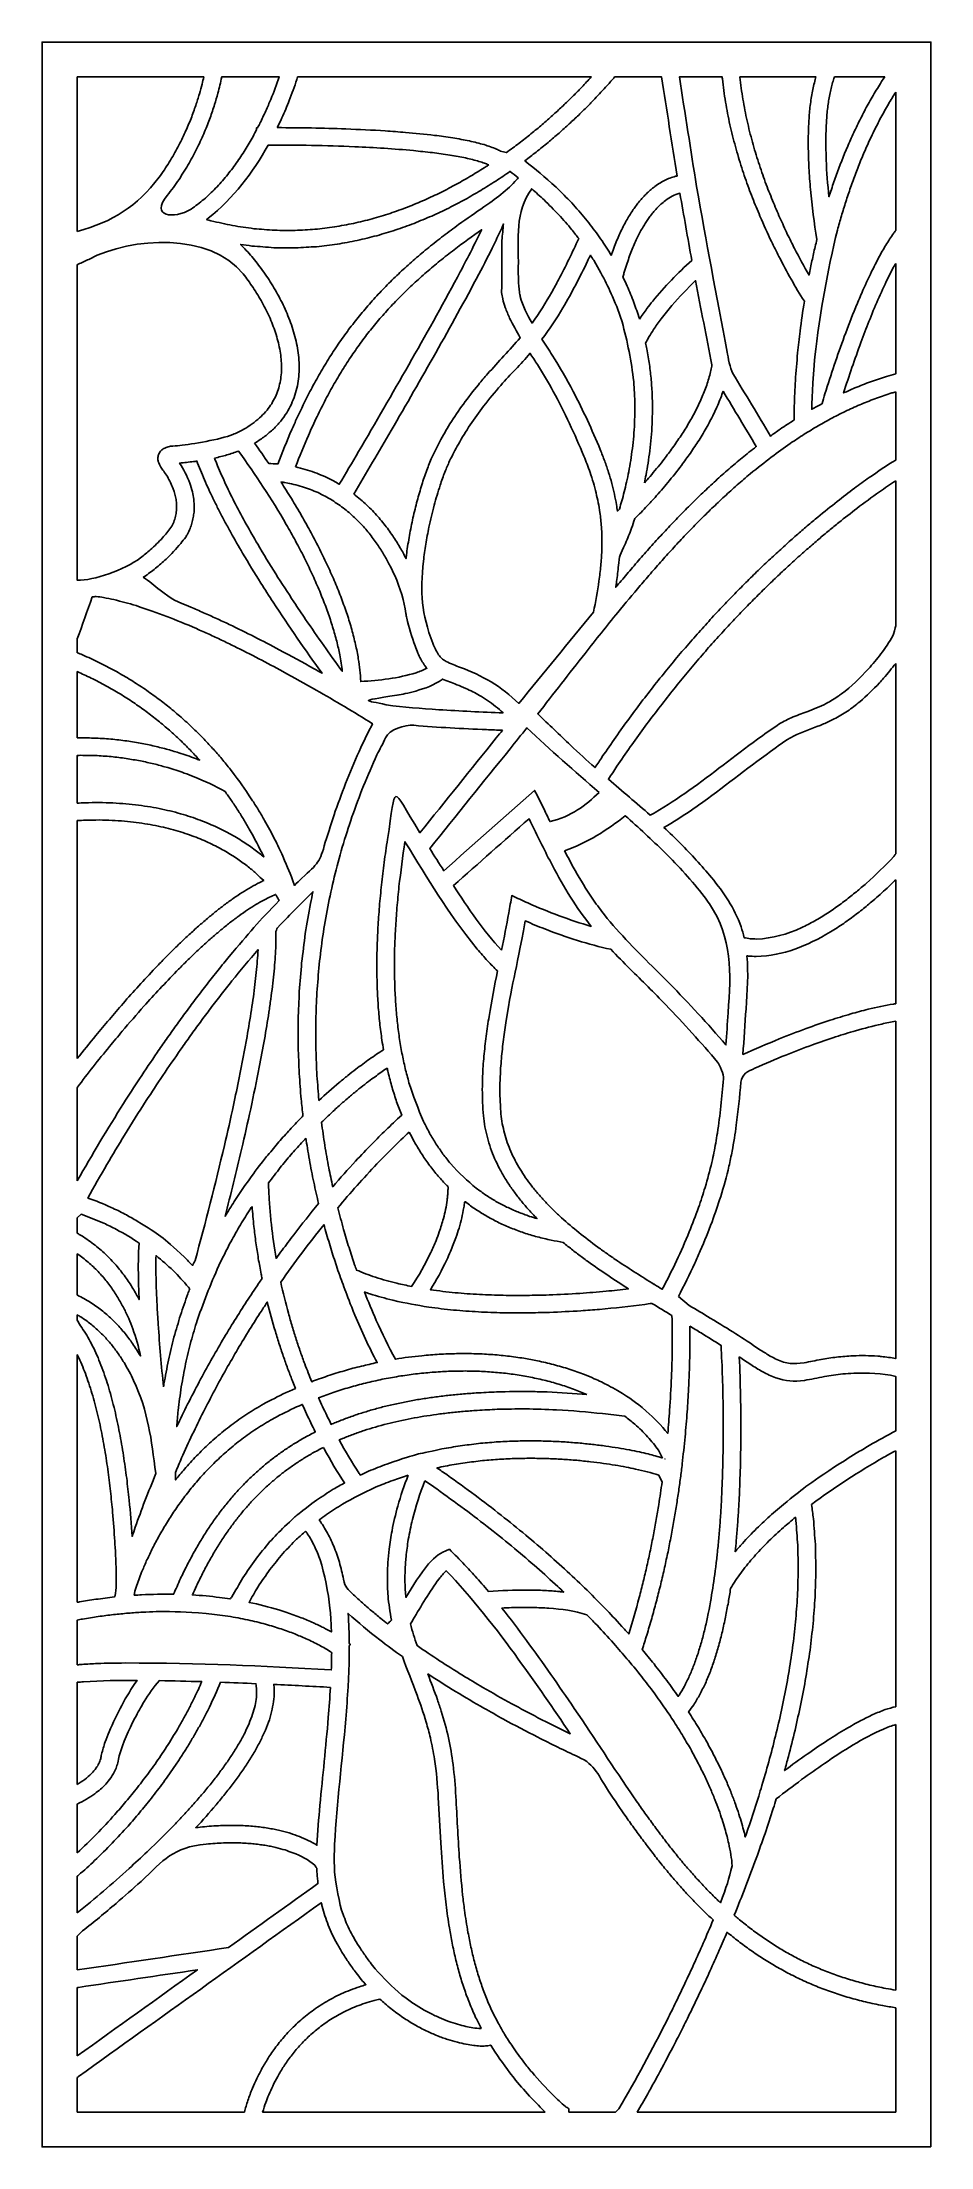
# Model space of a CAD drawing. Header units: centimetres. Extents: x -1.8 to 1.8, y -4.26 to 4.26.
import ezdxf

# ---------------------------------------------------------------- set-up
doc = ezdxf.new("R2010")
doc.units = ezdxf.units.CM
doc.header["$MEASUREMENT"] = 0
doc.layers.add('Layer 1', color=7, linetype='Continuous')

msp = doc.modelspace()

# ---------------------------------------------------------------- linework, layer by layer
at = {"layer": 'Layer 1', "color": 242}
for points, knots in [([(1.79803, -4.26054), (0.59935, -4.26054), (-0.59934, -4.26054), (-1.79802, -4.26054), (-1.79802, -4.26054), (-1.79802, -1.42018), (-1.79802, 1.42017), (-1.79802, 4.26053), (-1.79802, 4.26053), (-0.59934, 4.26053), (0.59935, 4.26053), (1.79803, 4.26053), (1.79803, 4.26053), (1.79803, 1.42017), (1.79803, -1.42018), (1.79803, -4.26054)], [0, 0, 0, 0, 0.2, 0.2, 0.2, 0.2, 0.4, 0.4, 0.4, 0.4, 0.6, 0.6, 0.6, 0.6, 1, 1, 1, 1]), ([(-1.6556, 3.49423), (-1.51024, 3.53453), (-1.41523, 3.59394), (-1.32479, 3.71318), (-1.32479, 3.71318), (-1.31764, 3.72342), (-1.31049, 3.73365), (-1.30335, 3.74389), (-1.30335, 3.74389), (-1.29673, 3.75415), (-1.29012, 3.76441), (-1.28351, 3.77467), (-1.28351, 3.77467), (-1.27742, 3.7849), (-1.27133, 3.79513), (-1.26523, 3.80536), (-1.26523, 3.80536), (-1.25964, 3.8155), (-1.25405, 3.82565), (-1.24846, 3.8358), (-1.24846, 3.8358), (-1.24335, 3.84581), (-1.23824, 3.85582), (-1.23312, 3.86583), (-1.23312, 3.86583), (-1.22848, 3.87564), (-1.22383, 3.88546), (-1.21918, 3.89528), (-1.21918, 3.89528), (-1.21498, 3.90486), (-1.21077, 3.91443), (-1.20657, 3.924), (-1.20657, 3.924), (-1.20279, 3.93327), (-1.19901, 3.94255), (-1.19523, 3.95182), (-1.19523, 3.95182), (-1.18886, 3.96925), (-1.1825, 3.98667), (-1.17614, 4.0041), (-1.17614, 4.0041), (-1.17124, 4.01967), (-1.16634, 4.03524), (-1.16145, 4.05081), (-1.16145, 4.05081), (-1.15786, 4.06408), (-1.15427, 4.07735), (-1.15068, 4.09062), (-1.15068, 4.09062), (-1.14838, 4.1002), (-1.14611, 4.10978), (-1.14401, 4.11939), (-1.14401, 4.11939), (-1.31454, 4.11939), (-1.48507, 4.11939), (-1.6556, 4.11939), (-1.6556, 4.11939), (-1.6556, 3.91101), (-1.6556, 3.70262), (-1.6556, 3.49423)], [0, 0, 0, 0, 0.0625, 0.0625, 0.0625, 0.0625, 0.125, 0.125, 0.125, 0.125, 0.1875, 0.1875, 0.1875, 0.1875, 0.25, 0.25, 0.25, 0.25, 0.3125, 0.3125, 0.3125, 0.3125, 0.375, 0.375, 0.375, 0.375, 0.4375, 0.4375, 0.4375, 0.4375, 0.5, 0.5, 0.5, 0.5, 0.5625, 0.5625, 0.5625, 0.5625, 0.625, 0.625, 0.625, 0.625, 0.6875, 0.6875, 0.6875, 0.6875, 0.75, 0.75, 0.75, 0.75, 0.8125, 0.8125, 0.8125, 0.8125, 0.875, 0.875, 0.875, 0.875, 1, 1, 1, 1]), ([(-1.19522, 3.5845), (-1.18646, 3.59078), (-1.1777, 3.59707), (-1.16894, 3.60335), (-1.16894, 3.60335), (-1.1605, 3.61016), (-1.15206, 3.61697), (-1.14363, 3.62379), (-1.14363, 3.62379), (-1.13551, 3.63107), (-1.12739, 3.63835), (-1.11928, 3.64564), (-1.11928, 3.64564), (-1.11148, 3.65334), (-1.10369, 3.66105), (-1.0959, 3.66875), (-1.0959, 3.66875), (-1.08843, 3.67682), (-1.08097, 3.68489), (-1.07351, 3.69296), (-1.07351, 3.69296), (-1.06637, 3.70134), (-1.05923, 3.70972), (-1.0521, 3.7181), (-1.0521, 3.7181), (-1.04529, 3.72673), (-1.03849, 3.73536), (-1.03168, 3.744), (-1.03168, 3.744), (-1.02521, 3.75282), (-1.01873, 3.76165), (-1.01226, 3.77048), (-1.01226, 3.77048), (-1.00612, 3.77944), (-0.99998, 3.7884), (-0.99384, 3.79737), (-0.99384, 3.79737), (-0.98803, 3.80641), (-0.98223, 3.81545), (-0.97642, 3.82449), (-0.97642, 3.82449), (-0.97094, 3.83356), (-0.96547, 3.84262), (-0.96, 3.85168), (-0.96, 3.85168), (-0.95485, 3.8607), (-0.94971, 3.86972), (-0.94457, 3.87875), (-0.94457, 3.87875), (-0.93971, 3.888), (-0.93485, 3.89725), (-0.92999, 3.9065), (-0.92999, 3.9065), (-0.92999, 3.90889), (-0.92999, 3.91127), (-0.92999, 3.91366), (-0.92999, 3.91366), (-0.92873, 3.91367), (-0.92747, 3.91368), (-0.92621, 3.91369), (-0.92621, 3.91369), (-0.92304, 3.91974), (-0.91986, 3.92578), (-0.91669, 3.93182), (-0.91669, 3.93182), (-0.90871, 3.94865), (-0.90073, 3.96548), (-0.89274, 3.9823), (-0.89274, 3.9823), (-0.88606, 3.9978), (-0.87937, 4.01329), (-0.87269, 4.02879), (-0.87269, 4.02879), (-0.86064, 4.05866), (-0.84889, 4.0888), (-0.83868, 4.11939), (-0.83868, 4.11939), (-0.91624, 4.11939), (-0.99379, 4.11939), (-1.07135, 4.11939), (-1.07135, 4.11939), (-1.07579, 4.09725), (-1.08111, 4.07536), (-1.08681, 4.05342), (-1.08681, 4.05342), (-1.0913, 4.03803), (-1.09579, 4.02265), (-1.10028, 4.00726), (-1.10028, 4.00726), (-1.10623, 3.9897), (-1.11218, 3.97214), (-1.11813, 3.95459), (-1.11813, 3.95459), (-1.12171, 3.94513), (-1.12529, 3.93567), (-1.12887, 3.92621), (-1.12887, 3.92621), (-1.13288, 3.91638), (-1.13689, 3.90654), (-1.1409, 3.8967), (-1.1409, 3.8967), (-1.14536, 3.88654), (-1.14982, 3.87637), (-1.15429, 3.86621), (-1.15429, 3.86621), (-1.15923, 3.85577), (-1.16417, 3.84534), (-1.16911, 3.8349), (-1.16911, 3.8349), (-1.17455, 3.82425), (-1.17999, 3.8136), (-1.18543, 3.80294), (-1.18543, 3.80294), (-1.19139, 3.79213), (-1.19735, 3.78131), (-1.20331, 3.7705), (-1.20331, 3.7705), (-1.20981, 3.75958), (-1.21632, 3.74865), (-1.22282, 3.73773), (-1.22282, 3.73773), (-1.2299, 3.72675), (-1.23697, 3.71578), (-1.24404, 3.7048), (-1.24404, 3.7048), (-1.25171, 3.69383), (-1.25937, 3.68286), (-1.26703, 3.67189), (-1.26703, 3.67189), (-1.27531, 3.66097), (-1.28359, 3.65006), (-1.29186, 3.63915), (-1.29186, 3.63915), (-1.36176, 3.55448), (-1.26521, 3.54179), (-1.19522, 3.5845)], [0, 0, 0, 0, 0.0285714, 0.0285714, 0.0285714, 0.0285714, 0.0571429, 0.0571429, 0.0571429, 0.0571429, 0.0857143, 0.0857143, 0.0857143, 0.0857143, 0.1142857, 0.1142857, 0.1142857, 0.1142857, 0.1428571, 0.1428571, 0.1428571, 0.1428571, 0.1714286, 0.1714286, 0.1714286, 0.1714286, 0.2, 0.2, 0.2, 0.2, 0.2285714, 0.2285714, 0.2285714, 0.2285714, 0.2571429, 0.2571429, 0.2571429, 0.2571429, 0.2857143, 0.2857143, 0.2857143, 0.2857143, 0.3142857, 0.3142857, 0.3142857, 0.3142857, 0.3428571, 0.3428571, 0.3428571, 0.3428571, 0.3714286, 0.3714286, 0.3714286, 0.3714286, 0.4, 0.4, 0.4, 0.4, 0.4285714, 0.4285714, 0.4285714, 0.4285714, 0.4571429, 0.4571429, 0.4571429, 0.4571429, 0.4857143, 0.4857143, 0.4857143, 0.4857143, 0.5142857, 0.5142857, 0.5142857, 0.5142857, 0.5428571, 0.5428571, 0.5428571, 0.5428571, 0.5714286, 0.5714286, 0.5714286, 0.5714286, 0.6, 0.6, 0.6, 0.6, 0.6285714, 0.6285714, 0.6285714, 0.6285714, 0.6571429, 0.6571429, 0.6571429, 0.6571429, 0.6857143, 0.6857143, 0.6857143, 0.6857143, 0.7142857, 0.7142857, 0.7142857, 0.7142857, 0.7428571, 0.7428571, 0.7428571, 0.7428571, 0.7714286, 0.7714286, 0.7714286, 0.7714286, 0.8, 0.8, 0.8, 0.8, 0.8285714, 0.8285714, 0.8285714, 0.8285714, 0.8571429, 0.8571429, 0.8571429, 0.8571429, 0.8857143, 0.8857143, 0.8857143, 0.8857143, 0.9142857, 0.9142857, 0.9142857, 0.9142857, 0.9428571, 0.9428571, 0.9428571, 0.9428571, 1, 1, 1, 1]), ([(-0.84638, 3.91418), (-0.75388, 3.91405), (-0.66147, 3.91223), (-0.56901, 3.90905), (-0.56901, 3.90905), (-0.51577, 3.90692), (-0.46263, 3.90428), (-0.40944, 3.90105), (-0.40944, 3.90105), (-0.38239, 3.89906), (-0.35534, 3.89706), (-0.32829, 3.89506), (-0.32829, 3.89506), (-0.28886, 3.89155), (-0.24959, 3.88759), (-0.21025, 3.88306), (-0.21025, 3.88306), (-0.18575, 3.87962), (-0.16124, 3.87618), (-0.13673, 3.87274), (-0.13673, 3.87274), (-0.12522, 3.87076), (-0.11371, 3.86878), (-0.1022, 3.8668), (-0.1022, 3.8668), (-0.09127, 3.86463), (-0.08035, 3.86246), (-0.06942, 3.86029), (-0.06942, 3.86029), (-0.05915, 3.85791), (-0.04888, 3.85553), (-0.03861, 3.85315), (-0.03861, 3.85315), (-0.02905, 3.85054), (-0.01949, 3.84793), (-0.00992, 3.84532), (-0.00992, 3.84532), (-0.00112, 3.84244), (0.00769, 3.83957), (0.01649, 3.83669), (0.01649, 3.83669), (0.02451, 3.8335), (0.03253, 3.8303), (0.04055, 3.8271), (0.04055, 3.8271), (0.04596, 3.82439), (0.05137, 3.82168), (0.05678, 3.81897), (0.05678, 3.81897), (0.06464, 3.81703), (0.0725, 3.81508), (0.08037, 3.81313), (0.08037, 3.81313), (0.08915, 3.81945), (0.09793, 3.82578), (0.10671, 3.8321), (0.10671, 3.8321), (0.12329, 3.84481), (0.13986, 3.85752), (0.15644, 3.87022), (0.15644, 3.87022), (0.17198, 3.88284), (0.18753, 3.89546), (0.20308, 3.90808), (0.20308, 3.90808), (0.21756, 3.92048), (0.23204, 3.93287), (0.24653, 3.94526), (0.24653, 3.94526), (0.25991, 3.95729), (0.2733, 3.96932), (0.28669, 3.98136), (0.28669, 3.98136), (0.29895, 3.99288), (0.3112, 4.00441), (0.32346, 4.01594), (0.32346, 4.01594), (0.33456, 4.02683), (0.34565, 4.03772), (0.35675, 4.04861), (0.35675, 4.04861), (0.36665, 4.05873), (0.37655, 4.06884), (0.38645, 4.07895), (0.38645, 4.07895), (0.39896, 4.09243), (0.41146, 4.10591), (0.42397, 4.11939), (0.42397, 4.11939), (0.02796, 4.11939), (-0.36805, 4.11939), (-0.76405, 4.11939), (-0.76405, 4.11939), (-0.76516, 4.11579), (-0.76628, 4.11219), (-0.76742, 4.1086), (-0.76742, 4.1086), (-0.77679, 4.08021), (-0.787, 4.05228), (-0.79778, 4.02438), (-0.79778, 4.02438), (-0.80739, 4.00054), (-0.81737, 3.97699), (-0.82775, 3.95347), (-0.82775, 3.95347), (-0.83396, 3.94037), (-0.84017, 3.92728), (-0.84638, 3.91418)], [0, 0, 0, 0, 0.0357143, 0.0357143, 0.0357143, 0.0357143, 0.0714286, 0.0714286, 0.0714286, 0.0714286, 0.1071429, 0.1071429, 0.1071429, 0.1071429, 0.1428571, 0.1428571, 0.1428571, 0.1428571, 0.1785714, 0.1785714, 0.1785714, 0.1785714, 0.2142857, 0.2142857, 0.2142857, 0.2142857, 0.25, 0.25, 0.25, 0.25, 0.2857143, 0.2857143, 0.2857143, 0.2857143, 0.3214286, 0.3214286, 0.3214286, 0.3214286, 0.3571429, 0.3571429, 0.3571429, 0.3571429, 0.3928571, 0.3928571, 0.3928571, 0.3928571, 0.4285714, 0.4285714, 0.4285714, 0.4285714, 0.4642857, 0.4642857, 0.4642857, 0.4642857, 0.5, 0.5, 0.5, 0.5, 0.5357143, 0.5357143, 0.5357143, 0.5357143, 0.5714286, 0.5714286, 0.5714286, 0.5714286, 0.6071429, 0.6071429, 0.6071429, 0.6071429, 0.6428571, 0.6428571, 0.6428571, 0.6428571, 0.6785714, 0.6785714, 0.6785714, 0.6785714, 0.7142857, 0.7142857, 0.7142857, 0.7142857, 0.75, 0.75, 0.75, 0.75, 0.7857143, 0.7857143, 0.7857143, 0.7857143, 0.8214286, 0.8214286, 0.8214286, 0.8214286, 0.8571429, 0.8571429, 0.8571429, 0.8571429, 0.8928571, 0.8928571, 0.8928571, 0.8928571, 0.9285714, 0.9285714, 0.9285714, 0.9285714, 1, 1, 1, 1]), ([(0.50456, 3.39709), (0.50616, 3.40181), (0.50777, 3.40652), (0.50937, 3.41123), (0.50937, 3.41123), (0.51314, 3.42125), (0.5169, 3.43127), (0.52067, 3.44129), (0.52067, 3.44129), (0.52454, 3.45064), (0.52841, 3.46), (0.53228, 3.46935), (0.53228, 3.46935), (0.53625, 3.47807), (0.54021, 3.48678), (0.54417, 3.4955), (0.54417, 3.4955), (0.54822, 3.5036), (0.55226, 3.51169), (0.5563, 3.51979), (0.5563, 3.51979), (0.56041, 3.5273), (0.56451, 3.5348), (0.56862, 3.54231), (0.56862, 3.54231), (0.57278, 3.54925), (0.57693, 3.55618), (0.58109, 3.56312), (0.58109, 3.56312), (0.58528, 3.56951), (0.58948, 3.57589), (0.59367, 3.58228), (0.59367, 3.58228), (0.59788, 3.58814), (0.6021, 3.59401), (0.60631, 3.59987), (0.60631, 3.59987), (0.61053, 3.60523), (0.61476, 3.61058), (0.61898, 3.61594), (0.61898, 3.61594), (0.62319, 3.62082), (0.6274, 3.62569), (0.63162, 3.63057), (0.63162, 3.63057), (0.63581, 3.63498), (0.63999, 3.63939), (0.64418, 3.64381), (0.64418, 3.64381), (0.64833, 3.64778), (0.65248, 3.65175), (0.65663, 3.65572), (0.65663, 3.65572), (0.66072, 3.65928), (0.66481, 3.66283), (0.6689, 3.66638), (0.6689, 3.66638), (0.67291, 3.66953), (0.67692, 3.67269), (0.68094, 3.67584), (0.68094, 3.67584), (0.68866, 3.68103), (0.69639, 3.68622), (0.70412, 3.69142), (0.70412, 3.69142), (0.71131, 3.69527), (0.71851, 3.69913), (0.7257, 3.70298), (0.7257, 3.70298), (0.7404, 3.70949), (0.7553, 3.71536), (0.77119, 3.71834), (0.77119, 3.71834), (0.75023, 3.85202), (0.72928, 3.98571), (0.70832, 4.11939), (0.70832, 4.11939), (0.64506, 4.11939), (0.58181, 4.11939), (0.51855, 4.11939), (0.51855, 4.11939), (0.50848, 4.10755), (0.49828, 4.09584), (0.48798, 4.08414), (0.48798, 4.08414), (0.47133, 4.06619), (0.45468, 4.04824), (0.43802, 4.03029), (0.43802, 4.03029), (0.4278, 4.01985), (0.41758, 4.00941), (0.40736, 3.99897), (0.40736, 3.99897), (0.39592, 3.98774), (0.38448, 3.97651), (0.37303, 3.96528), (0.37303, 3.96528), (0.36039, 3.95339), (0.34776, 3.9415), (0.33512, 3.92962), (0.33512, 3.92962), (0.32132, 3.91722), (0.30752, 3.90481), (0.29372, 3.89241), (0.29372, 3.89241), (0.27878, 3.87963), (0.26385, 3.86685), (0.24891, 3.85407), (0.24891, 3.85407), (0.23287, 3.84105), (0.21683, 3.82803), (0.20079, 3.81501), (0.20079, 3.81501), (0.1856, 3.80336), (0.1704, 3.79171), (0.1552, 3.78006), (0.1552, 3.78006), (0.20124, 3.74384), (0.23233, 3.71738), (0.28246, 3.67276), (0.28246, 3.67276), (0.30333, 3.65169), (0.3242, 3.63063), (0.34507, 3.60956), (0.34507, 3.60956), (0.36376, 3.58812), (0.38245, 3.56668), (0.40113, 3.54524), (0.40113, 3.54524), (0.41773, 3.52349), (0.43433, 3.50175), (0.45093, 3.48001), (0.45093, 3.48001), (0.46554, 3.45805), (0.48015, 3.43608), (0.49476, 3.41412), (0.49476, 3.41412), (0.49803, 3.40845), (0.50129, 3.40277), (0.50456, 3.39709)], [0, 0, 0, 0, 0.0277778, 0.0277778, 0.0277778, 0.0277778, 0.0555556, 0.0555556, 0.0555556, 0.0555556, 0.0833333, 0.0833333, 0.0833333, 0.0833333, 0.1111111, 0.1111111, 0.1111111, 0.1111111, 0.1388889, 0.1388889, 0.1388889, 0.1388889, 0.1666667, 0.1666667, 0.1666667, 0.1666667, 0.1944444, 0.1944444, 0.1944444, 0.1944444, 0.2222222, 0.2222222, 0.2222222, 0.2222222, 0.25, 0.25, 0.25, 0.25, 0.2777778, 0.2777778, 0.2777778, 0.2777778, 0.3055556, 0.3055556, 0.3055556, 0.3055556, 0.3333333, 0.3333333, 0.3333333, 0.3333333, 0.3611111, 0.3611111, 0.3611111, 0.3611111, 0.3888889, 0.3888889, 0.3888889, 0.3888889, 0.4166667, 0.4166667, 0.4166667, 0.4166667, 0.4444444, 0.4444444, 0.4444444, 0.4444444, 0.4722222, 0.4722222, 0.4722222, 0.4722222, 0.5, 0.5, 0.5, 0.5, 0.5277778, 0.5277778, 0.5277778, 0.5277778, 0.5555556, 0.5555556, 0.5555556, 0.5555556, 0.5833333, 0.5833333, 0.5833333, 0.5833333, 0.6111111, 0.6111111, 0.6111111, 0.6111111, 0.6388889, 0.6388889, 0.6388889, 0.6388889, 0.6666667, 0.6666667, 0.6666667, 0.6666667, 0.6944444, 0.6944444, 0.6944444, 0.6944444, 0.7222222, 0.7222222, 0.7222222, 0.7222222, 0.75, 0.75, 0.75, 0.75, 0.7777778, 0.7777778, 0.7777778, 0.7777778, 0.8055556, 0.8055556, 0.8055556, 0.8055556, 0.8333333, 0.8333333, 0.8333333, 0.8333333, 0.8611111, 0.8611111, 0.8611111, 0.8611111, 0.8888889, 0.8888889, 0.8888889, 0.8888889, 0.9166667, 0.9166667, 0.9166667, 0.9166667, 0.9444444, 0.9444444, 0.9444444, 0.9444444, 1, 1, 1, 1]), ([(1.24517, 2.78721), (1.24616, 2.82152), (1.24781, 2.85572), (1.2498, 2.88999), (1.2498, 2.88999), (1.25237, 2.92739), (1.25542, 2.96466), (1.25885, 3.00199), (1.25885, 3.00199), (1.26212, 3.03143), (1.26539, 3.06086), (1.26867, 3.0903), (1.26867, 3.0903), (1.27398, 3.13065), (1.2795, 3.1709), (1.28601, 3.21108), (1.28601, 3.21108), (1.24849, 3.26977), (1.21503, 3.33098), (1.18292, 3.3927), (1.18292, 3.3927), (1.17291, 3.41288), (1.16289, 3.43306), (1.15288, 3.45325), (1.15288, 3.45325), (1.13689, 3.48715), (1.12148, 3.52116), (1.1065, 3.55552), (1.1065, 3.55552), (1.09631, 3.5805), (1.08613, 3.60548), (1.07595, 3.63047), (1.07595, 3.63047), (1.071, 3.64356), (1.06605, 3.65666), (1.0611, 3.66975), (1.0611, 3.66975), (1.0563, 3.68322), (1.0515, 3.69669), (1.04669, 3.71015), (1.04669, 3.71015), (1.04207, 3.72396), (1.03744, 3.73777), (1.03282, 3.75159), (1.03282, 3.75159), (1.02841, 3.76572), (1.02401, 3.77985), (1.0196, 3.79398), (1.0196, 3.79398), (1.01544, 3.80841), (1.01129, 3.82284), (1.00713, 3.83727), (1.00713, 3.83727), (1.00326, 3.85198), (0.9994, 3.86668), (0.99553, 3.88138), (0.99553, 3.88138), (0.99199, 3.89633), (0.98844, 3.91128), (0.9849, 3.92623), (0.9849, 3.92623), (0.98172, 3.94141), (0.97854, 3.95659), (0.97536, 3.97176), (0.97536, 3.97176), (0.97257, 3.98714), (0.96979, 4.00252), (0.96701, 4.01789), (0.96701, 4.01789), (0.96466, 4.03345), (0.96231, 4.049), (0.95996, 4.06455), (0.95996, 4.06455), (0.95809, 4.08026), (0.95621, 4.09596), (0.95434, 4.11167), (0.95434, 4.11167), (0.95412, 4.11424), (0.95389, 4.11682), (0.95367, 4.11939), (0.95367, 4.11939), (0.89591, 4.11939), (0.83815, 4.11939), (0.78038, 4.11939), (0.78038, 4.11939), (0.80354, 3.97164), (0.8267, 3.82389), (0.84986, 3.67614), (0.84986, 3.67614), (0.88951, 3.45218), (0.92919, 3.24005), (0.97378, 3.00551), (0.97378, 3.00551), (0.97772, 2.9848), (0.98457, 2.94027), (0.99709, 2.91936), (0.99709, 2.91936), (1.04774, 2.83483), (1.09839, 2.75029), (1.14903, 2.66576), (1.14903, 2.66576), (1.16222, 2.67513), (1.1754, 2.6845), (1.18859, 2.69387), (1.18859, 2.69387), (1.20731, 2.70623), (1.22604, 2.71859), (1.24477, 2.73094), (1.24477, 2.73094), (1.24474, 2.7497), (1.2448, 2.76843), (1.24517, 2.78721)], [0, 0, 0, 0, 0.0344828, 0.0344828, 0.0344828, 0.0344828, 0.0689655, 0.0689655, 0.0689655, 0.0689655, 0.1034483, 0.1034483, 0.1034483, 0.1034483, 0.137931, 0.137931, 0.137931, 0.137931, 0.1724138, 0.1724138, 0.1724138, 0.1724138, 0.2068966, 0.2068966, 0.2068966, 0.2068966, 0.2413793, 0.2413793, 0.2413793, 0.2413793, 0.2758621, 0.2758621, 0.2758621, 0.2758621, 0.3103448, 0.3103448, 0.3103448, 0.3103448, 0.3448276, 0.3448276, 0.3448276, 0.3448276, 0.3793103, 0.3793103, 0.3793103, 0.3793103, 0.4137931, 0.4137931, 0.4137931, 0.4137931, 0.4482759, 0.4482759, 0.4482759, 0.4482759, 0.4827586, 0.4827586, 0.4827586, 0.4827586, 0.5172414, 0.5172414, 0.5172414, 0.5172414, 0.5517241, 0.5517241, 0.5517241, 0.5517241, 0.5862069, 0.5862069, 0.5862069, 0.5862069, 0.6206897, 0.6206897, 0.6206897, 0.6206897, 0.6551724, 0.6551724, 0.6551724, 0.6551724, 0.6896552, 0.6896552, 0.6896552, 0.6896552, 0.7241379, 0.7241379, 0.7241379, 0.7241379, 0.7586207, 0.7586207, 0.7586207, 0.7586207, 0.7931034, 0.7931034, 0.7931034, 0.7931034, 0.8275862, 0.8275862, 0.8275862, 0.8275862, 0.862069, 0.862069, 0.862069, 0.862069, 0.8965517, 0.8965517, 0.8965517, 0.8965517, 0.9310345, 0.9310345, 0.9310345, 0.9310345, 1, 1, 1, 1]), ([(1.02514, 4.11939), (1.02516, 4.1192), (1.02517, 4.11901), (1.02519, 4.11882), (1.02519, 4.11882), (1.02698, 4.10386), (1.02876, 4.08889), (1.03055, 4.07392), (1.03055, 4.07392), (1.03279, 4.05906), (1.03504, 4.0442), (1.03728, 4.02935), (1.03728, 4.02935), (1.03995, 4.01462), (1.04261, 3.9999), (1.04528, 3.98517), (1.04528, 3.98517), (1.04833, 3.97061), (1.05138, 3.95604), (1.05443, 3.94148), (1.05443, 3.94148), (1.05784, 3.9271), (1.06125, 3.91273), (1.06465, 3.89835), (1.06465, 3.89835), (1.06838, 3.88419), (1.0721, 3.87002), (1.07583, 3.85586), (1.07583, 3.85586), (1.07984, 3.84194), (1.08385, 3.82801), (1.08786, 3.81409), (1.08786, 3.81409), (1.09212, 3.80043), (1.09638, 3.78677), (1.10064, 3.77312), (1.10064, 3.77312), (1.10511, 3.75975), (1.10959, 3.74639), (1.11406, 3.73303), (1.11406, 3.73303), (1.11871, 3.71998), (1.12337, 3.70693), (1.12802, 3.69389), (1.12802, 3.69389), (1.13773, 3.66886), (1.14743, 3.64383), (1.15714, 3.6188), (1.15714, 3.6188), (1.16714, 3.59536), (1.17714, 3.57192), (1.18714, 3.54848), (1.18714, 3.54848), (1.19716, 3.52684), (1.20717, 3.5052), (1.21719, 3.48356), (1.21719, 3.48356), (1.22693, 3.46392), (1.23668, 3.44428), (1.24642, 3.42465), (1.24642, 3.42465), (1.26526, 3.38842), (1.28451, 3.35251), (1.30495, 3.31713), (1.30495, 3.31713), (1.30691, 3.32712), (1.30887, 3.33711), (1.31084, 3.3471), (1.31084, 3.3471), (1.31486, 3.36575), (1.31888, 3.3844), (1.3229, 3.40305), (1.3229, 3.40305), (1.3275, 3.4225), (1.3321, 3.44195), (1.3367, 3.4614), (1.3367, 3.4614), (1.32559, 3.52872), (1.31735, 3.59627), (1.3109, 3.66419), (1.3109, 3.66419), (1.30846, 3.69317), (1.30638, 3.7221), (1.30463, 3.75114), (1.30463, 3.75114), (1.30384, 3.77142), (1.30305, 3.79171), (1.30226, 3.812), (1.30226, 3.812), (1.30213, 3.83262), (1.302, 3.85324), (1.30187, 3.87386), (1.30187, 3.87386), (1.30256, 3.89444), (1.30324, 3.91503), (1.30393, 3.93561), (1.30393, 3.93561), (1.30463, 3.94578), (1.30533, 3.95594), (1.30603, 3.96611), (1.30603, 3.96611), (1.30699, 3.97613), (1.30796, 3.98616), (1.30892, 3.99618), (1.30892, 3.99618), (1.31018, 4.00602), (1.31143, 4.01586), (1.31269, 4.02569), (1.31269, 4.02569), (1.31425, 4.0353), (1.31582, 4.04491), (1.31738, 4.05452), (1.31738, 4.05452), (1.31929, 4.06387), (1.32119, 4.07321), (1.3231, 4.08255), (1.3231, 4.08255), (1.32537, 4.09158), (1.32764, 4.10062), (1.32992, 4.10965), (1.32992, 4.10965), (1.33092, 4.1129), (1.33191, 4.11614), (1.33291, 4.11939), (1.33291, 4.11939), (1.23032, 4.11939), (1.12773, 4.11939), (1.02514, 4.11939)], [0, 0, 0, 0, 0.030303, 0.030303, 0.030303, 0.030303, 0.0606061, 0.0606061, 0.0606061, 0.0606061, 0.0909091, 0.0909091, 0.0909091, 0.0909091, 0.1212121, 0.1212121, 0.1212121, 0.1212121, 0.1515152, 0.1515152, 0.1515152, 0.1515152, 0.1818182, 0.1818182, 0.1818182, 0.1818182, 0.2121212, 0.2121212, 0.2121212, 0.2121212, 0.2424242, 0.2424242, 0.2424242, 0.2424242, 0.2727273, 0.2727273, 0.2727273, 0.2727273, 0.3030303, 0.3030303, 0.3030303, 0.3030303, 0.3333333, 0.3333333, 0.3333333, 0.3333333, 0.3636364, 0.3636364, 0.3636364, 0.3636364, 0.3939394, 0.3939394, 0.3939394, 0.3939394, 0.4242424, 0.4242424, 0.4242424, 0.4242424, 0.4545455, 0.4545455, 0.4545455, 0.4545455, 0.4848485, 0.4848485, 0.4848485, 0.4848485, 0.5151515, 0.5151515, 0.5151515, 0.5151515, 0.5454545, 0.5454545, 0.5454545, 0.5454545, 0.5757576, 0.5757576, 0.5757576, 0.5757576, 0.6060606, 0.6060606, 0.6060606, 0.6060606, 0.6363636, 0.6363636, 0.6363636, 0.6363636, 0.6666667, 0.6666667, 0.6666667, 0.6666667, 0.6969697, 0.6969697, 0.6969697, 0.6969697, 0.7272727, 0.7272727, 0.7272727, 0.7272727, 0.7575758, 0.7575758, 0.7575758, 0.7575758, 0.7878788, 0.7878788, 0.7878788, 0.7878788, 0.8181818, 0.8181818, 0.8181818, 0.8181818, 0.8484848, 0.8484848, 0.8484848, 0.8484848, 0.8787879, 0.8787879, 0.8787879, 0.8787879, 0.9090909, 0.9090909, 0.9090909, 0.9090909, 0.9393939, 0.9393939, 0.9393939, 0.9393939, 1, 1, 1, 1]), ([(1.40778, 4.11939), (1.407, 4.1173), (1.40621, 4.1152), (1.40543, 4.1131), (1.40543, 4.1131), (1.40314, 4.10567), (1.40085, 4.09824), (1.39856, 4.09081), (1.39856, 4.09081), (1.39657, 4.08288), (1.39458, 4.07495), (1.39258, 4.06702), (1.39258, 4.06702), (1.39087, 4.05865), (1.38917, 4.05028), (1.38746, 4.04191), (1.38746, 4.04191), (1.38603, 4.03315), (1.38461, 4.0244), (1.38318, 4.01564), (1.38318, 4.01564), (1.38202, 4.00657), (1.38087, 3.99749), (1.37971, 3.98841), (1.37971, 3.98841), (1.37881, 3.97906), (1.37791, 3.96971), (1.37701, 3.96036), (1.37701, 3.96036), (1.37592, 3.94107), (1.37483, 3.92178), (1.37374, 3.90249), (1.37374, 3.90249), (1.3735, 3.88276), (1.37325, 3.86304), (1.373, 3.84331), (1.373, 3.84331), (1.37346, 3.82358), (1.37393, 3.80384), (1.37439, 3.7841), (1.37439, 3.7841), (1.37672, 3.73396), (1.38014, 3.68404), (1.38538, 3.63411), (1.38538, 3.63411), (1.39211, 3.65432), (1.39884, 3.67454), (1.40557, 3.69475), (1.40557, 3.69475), (1.41276, 3.71453), (1.41994, 3.73431), (1.42713, 3.75409), (1.42713, 3.75409), (1.43493, 3.77383), (1.44274, 3.79356), (1.45054, 3.8133), (1.45054, 3.8133), (1.45899, 3.83293), (1.46744, 3.85255), (1.47589, 3.87218), (1.47589, 3.87218), (1.48502, 3.89163), (1.49415, 3.91108), (1.50327, 3.93053), (1.50327, 3.93053), (1.5131, 3.94974), (1.52292, 3.96894), (1.53275, 3.98815), (1.53275, 3.98815), (1.5433, 4.00704), (1.55386, 4.02593), (1.56441, 4.04483), (1.56441, 4.04483), (1.57573, 4.06334), (1.58704, 4.08186), (1.59835, 4.10037), (1.59835, 4.10037), (1.6026, 4.10671), (1.60684, 4.11305), (1.61109, 4.11939), (1.61109, 4.11939), (1.54332, 4.11939), (1.47555, 4.11939), (1.40778, 4.11939)], [0, 0, 0, 0, 0.0454545, 0.0454545, 0.0454545, 0.0454545, 0.0909091, 0.0909091, 0.0909091, 0.0909091, 0.1363636, 0.1363636, 0.1363636, 0.1363636, 0.1818182, 0.1818182, 0.1818182, 0.1818182, 0.2272727, 0.2272727, 0.2272727, 0.2272727, 0.2727273, 0.2727273, 0.2727273, 0.2727273, 0.3181818, 0.3181818, 0.3181818, 0.3181818, 0.3636364, 0.3636364, 0.3636364, 0.3636364, 0.4090909, 0.4090909, 0.4090909, 0.4090909, 0.4545455, 0.4545455, 0.4545455, 0.4545455, 0.5, 0.5, 0.5, 0.5, 0.5454545, 0.5454545, 0.5454545, 0.5454545, 0.5909091, 0.5909091, 0.5909091, 0.5909091, 0.6363636, 0.6363636, 0.6363636, 0.6363636, 0.6818182, 0.6818182, 0.6818182, 0.6818182, 0.7272727, 0.7272727, 0.7272727, 0.7272727, 0.7727273, 0.7727273, 0.7727273, 0.7727273, 0.8181818, 0.8181818, 0.8181818, 0.8181818, 0.8636364, 0.8636364, 0.8636364, 0.8636364, 0.9090909, 0.9090909, 0.9090909, 0.9090909, 1, 1, 1, 1]), ([(1.65561, 4.05785), (1.64576, 4.04171), (1.6359, 4.02558), (1.62604, 4.00945), (1.62604, 4.00945), (1.61592, 3.99133), (1.6058, 3.97321), (1.59567, 3.95509), (1.59567, 3.95509), (1.58623, 3.93662), (1.57678, 3.91816), (1.56733, 3.89969), (1.56733, 3.89969), (1.55854, 3.88094), (1.54974, 3.8622), (1.54095, 3.84345), (1.54095, 3.84345), (1.53278, 3.82449), (1.52462, 3.80553), (1.51645, 3.78657), (1.51645, 3.78657), (1.5089, 3.76747), (1.50135, 3.74836), (1.49379, 3.72926), (1.49379, 3.72926), (1.48682, 3.71008), (1.47986, 3.6909), (1.47289, 3.67172), (1.47289, 3.67172), (1.46649, 3.65253), (1.46008, 3.63334), (1.45368, 3.61414), (1.45368, 3.61414), (1.44782, 3.59501), (1.44196, 3.57588), (1.4361, 3.55675), (1.4361, 3.55675), (1.43075, 3.53774), (1.42541, 3.51873), (1.42007, 3.49973), (1.42007, 3.49973), (1.3806, 3.34659), (1.34033, 3.1106), (1.3261, 2.95574), (1.3261, 2.95574), (1.32436, 2.93235), (1.32261, 2.90896), (1.32087, 2.88556), (1.32087, 2.88556), (1.31871, 2.84835), (1.31675, 2.81113), (1.31611, 2.77386), (1.31611, 2.77386), (1.32993, 2.78153), (1.34374, 2.7892), (1.35755, 2.79686), (1.35755, 2.79686), (1.36147, 2.81018), (1.36541, 2.82348), (1.36946, 2.83676), (1.36946, 2.83676), (1.39351, 2.91481), (1.41981, 2.99202), (1.44782, 3.06877), (1.44782, 3.06877), (1.4624, 3.10781), (1.47742, 3.14659), (1.49301, 3.18525), (1.49301, 3.18525), (1.50137, 3.20506), (1.50974, 3.22488), (1.5181, 3.24469), (1.5181, 3.24469), (1.5311, 3.27402), (1.54445, 3.30305), (1.55832, 3.33199), (1.55832, 3.33199), (1.56776, 3.35039), (1.57719, 3.3688), (1.58663, 3.3872), (1.58663, 3.3872), (1.59148, 3.39596), (1.59633, 3.40472), (1.60118, 3.41348), (1.60118, 3.41348), (1.60612, 3.42188), (1.61106, 3.43028), (1.61599, 3.43868), (1.61599, 3.43868), (1.62101, 3.44668), (1.62603, 3.45467), (1.63105, 3.46267), (1.63105, 3.46267), (1.63616, 3.47022), (1.64127, 3.47777), (1.64637, 3.48532), (1.64637, 3.48532), (1.64945, 3.4895), (1.65253, 3.49368), (1.65561, 3.49786), (1.65561, 3.49786), (1.65561, 3.68452), (1.65561, 3.87118), (1.65561, 4.05785)], [0, 0, 0, 0, 0.037037, 0.037037, 0.037037, 0.037037, 0.0740741, 0.0740741, 0.0740741, 0.0740741, 0.1111111, 0.1111111, 0.1111111, 0.1111111, 0.1481481, 0.1481481, 0.1481481, 0.1481481, 0.1851852, 0.1851852, 0.1851852, 0.1851852, 0.2222222, 0.2222222, 0.2222222, 0.2222222, 0.2592593, 0.2592593, 0.2592593, 0.2592593, 0.2962963, 0.2962963, 0.2962963, 0.2962963, 0.3333333, 0.3333333, 0.3333333, 0.3333333, 0.3703704, 0.3703704, 0.3703704, 0.3703704, 0.4074074, 0.4074074, 0.4074074, 0.4074074, 0.4444444, 0.4444444, 0.4444444, 0.4444444, 0.4814815, 0.4814815, 0.4814815, 0.4814815, 0.5185185, 0.5185185, 0.5185185, 0.5185185, 0.5555556, 0.5555556, 0.5555556, 0.5555556, 0.5925926, 0.5925926, 0.5925926, 0.5925926, 0.6296296, 0.6296296, 0.6296296, 0.6296296, 0.6666667, 0.6666667, 0.6666667, 0.6666667, 0.7037037, 0.7037037, 0.7037037, 0.7037037, 0.7407407, 0.7407407, 0.7407407, 0.7407407, 0.7777778, 0.7777778, 0.7777778, 0.7777778, 0.8148148, 0.8148148, 0.8148148, 0.8148148, 0.8518519, 0.8518519, 0.8518519, 0.8518519, 0.8888889, 0.8888889, 0.8888889, 0.8888889, 0.9259259, 0.9259259, 0.9259259, 0.9259259, 1, 1, 1, 1]), ([(0.00878, 3.7637), (0.0032, 3.76593), (-0.00238, 3.76815), (-0.00796, 3.77038), (-0.00796, 3.77038), (-0.01549, 3.77284), (-0.02301, 3.77529), (-0.03053, 3.77775), (-0.03053, 3.77775), (-0.03908, 3.78008), (-0.04763, 3.78242), (-0.05618, 3.78475), (-0.05618, 3.78475), (-0.06563, 3.78694), (-0.07508, 3.78913), (-0.08454, 3.79132), (-0.08454, 3.79132), (-0.09479, 3.79336), (-0.10504, 3.79539), (-0.11529, 3.79743), (-0.11529, 3.79743), (-0.12624, 3.79932), (-0.13719, 3.8012), (-0.14815, 3.80308), (-0.14815, 3.80308), (-0.17177, 3.8064), (-0.1954, 3.80971), (-0.21903, 3.81303), (-0.21903, 3.81303), (-0.24436, 3.81577), (-0.2697, 3.81851), (-0.29503, 3.82124), (-0.29503, 3.82124), (-0.33471, 3.82478), (-0.37435, 3.82789), (-0.41409, 3.83064), (-0.41409, 3.83064), (-0.45378, 3.83304), (-0.49344, 3.83516), (-0.53316, 3.83699), (-0.53316, 3.83699), (-0.64963, 3.84165), (-0.76628, 3.84435), (-0.88286, 3.84353), (-0.88286, 3.84353), (-0.94663, 3.73165), (-1.02409, 3.62924), (-1.12554, 3.54737), (-1.12554, 3.54737), (-1.12793, 3.54566), (-1.13032, 3.54394), (-1.13271, 3.54223), (-1.13271, 3.54223), (-1.12672, 3.54046), (-1.12072, 3.5387), (-1.11473, 3.53693), (-1.11473, 3.53693), (-1.08557, 3.53053), (-1.05642, 3.52413), (-1.02727, 3.51773), (-1.02727, 3.51773), (-0.99865, 3.51352), (-0.97003, 3.50931), (-0.94141, 3.5051), (-0.94141, 3.5051), (-0.91333, 3.50294), (-0.88526, 3.50079), (-0.85718, 3.49863), (-0.85718, 3.49863), (-0.82968, 3.4984), (-0.80217, 3.49816), (-0.77466, 3.49792), (-0.77466, 3.49792), (-0.74774, 3.49947), (-0.72082, 3.50102), (-0.69391, 3.50257), (-0.69391, 3.50257), (-0.6676, 3.50577), (-0.64129, 3.50897), (-0.61498, 3.51217), (-0.61498, 3.51217), (-0.58931, 3.5169), (-0.56364, 3.52162), (-0.53797, 3.52635), (-0.53797, 3.52635), (-0.51297, 3.53246), (-0.48796, 3.53858), (-0.46296, 3.54469), (-0.46296, 3.54469), (-0.43865, 3.55207), (-0.41434, 3.55944), (-0.39003, 3.56682), (-0.39003, 3.56682), (-0.36644, 3.57532), (-0.34286, 3.58383), (-0.31927, 3.59233), (-0.31927, 3.59233), (-0.29644, 3.60183), (-0.27361, 3.61133), (-0.25079, 3.62083), (-0.25079, 3.62083), (-0.22875, 3.6312), (-0.20671, 3.64156), (-0.18468, 3.65193), (-0.18468, 3.65193), (-0.16346, 3.66302), (-0.14225, 3.67412), (-0.12104, 3.68521), (-0.12104, 3.68521), (-0.10069, 3.6969), (-0.08033, 3.70859), (-0.05998, 3.72028), (-0.05998, 3.72028), (-0.04052, 3.73242), (-0.02106, 3.74457), (-0.0016, 3.75672), (-0.0016, 3.75672), (0.00186, 3.75905), (0.00532, 3.76138), (0.00878, 3.7637)], [0, 0, 0, 0, 0.0322581, 0.0322581, 0.0322581, 0.0322581, 0.0645161, 0.0645161, 0.0645161, 0.0645161, 0.0967742, 0.0967742, 0.0967742, 0.0967742, 0.1290323, 0.1290323, 0.1290323, 0.1290323, 0.1612903, 0.1612903, 0.1612903, 0.1612903, 0.1935484, 0.1935484, 0.1935484, 0.1935484, 0.2258065, 0.2258065, 0.2258065, 0.2258065, 0.2580645, 0.2580645, 0.2580645, 0.2580645, 0.2903226, 0.2903226, 0.2903226, 0.2903226, 0.3225806, 0.3225806, 0.3225806, 0.3225806, 0.3548387, 0.3548387, 0.3548387, 0.3548387, 0.3870968, 0.3870968, 0.3870968, 0.3870968, 0.4193548, 0.4193548, 0.4193548, 0.4193548, 0.4516129, 0.4516129, 0.4516129, 0.4516129, 0.483871, 0.483871, 0.483871, 0.483871, 0.516129, 0.516129, 0.516129, 0.516129, 0.5483871, 0.5483871, 0.5483871, 0.5483871, 0.5806452, 0.5806452, 0.5806452, 0.5806452, 0.6129032, 0.6129032, 0.6129032, 0.6129032, 0.6451613, 0.6451613, 0.6451613, 0.6451613, 0.6774194, 0.6774194, 0.6774194, 0.6774194, 0.7096774, 0.7096774, 0.7096774, 0.7096774, 0.7419355, 0.7419355, 0.7419355, 0.7419355, 0.7741935, 0.7741935, 0.7741935, 0.7741935, 0.8064516, 0.8064516, 0.8064516, 0.8064516, 0.8387097, 0.8387097, 0.8387097, 0.8387097, 0.8709677, 0.8709677, 0.8709677, 0.8709677, 0.9032258, 0.9032258, 0.9032258, 0.9032258, 0.9354839, 0.9354839, 0.9354839, 0.9354839, 1, 1, 1, 1]), ([(-0.93846, 2.63624), (-0.91915, 2.60934), (-0.90011, 2.5823), (-0.8813, 2.55502), (-0.8813, 2.55502), (-0.86957, 2.55423), (-0.85783, 2.55344), (-0.8461, 2.55265), (-0.8461, 2.55265), (-0.84557, 2.55258), (-0.84505, 2.55251), (-0.84453, 2.55244), (-0.84453, 2.55244), (-0.82659, 2.59921), (-0.80774, 2.6456), (-0.78782, 2.69157), (-0.78782, 2.69157), (-0.78098, 2.70729), (-0.77391, 2.7229), (-0.7669, 2.73854), (-0.7669, 2.73854), (-0.75004, 2.77459), (-0.73268, 2.81014), (-0.71456, 2.84557), (-0.71456, 2.84557), (-0.70851, 2.8569), (-0.70246, 2.86822), (-0.69641, 2.87955), (-0.69641, 2.87955), (-0.69023, 2.8906), (-0.68405, 2.90166), (-0.67787, 2.91272), (-0.67787, 2.91272), (-0.67155, 2.92352), (-0.66524, 2.93432), (-0.65893, 2.94511), (-0.65893, 2.94511), (-0.65247, 2.95567), (-0.64602, 2.96622), (-0.63957, 2.97677), (-0.63957, 2.97677), (-0.63298, 2.98708), (-0.62638, 2.99739), (-0.61979, 3.00771), (-0.61979, 3.00771), (-0.61305, 3.01779), (-0.60631, 3.02788), (-0.59956, 3.03796), (-0.59956, 3.03796), (-0.59267, 3.04783), (-0.58577, 3.05769), (-0.57888, 3.06756), (-0.57888, 3.06756), (-0.57183, 3.07722), (-0.56477, 3.08687), (-0.55772, 3.09653), (-0.55772, 3.09653), (-0.55051, 3.10599), (-0.54329, 3.11544), (-0.53608, 3.1249), (-0.53608, 3.1249), (-0.5287, 3.13417), (-0.52131, 3.14344), (-0.51393, 3.15271), (-0.51393, 3.15271), (-0.50638, 3.16179), (-0.49883, 3.17088), (-0.49127, 3.17997), (-0.49127, 3.17997), (-0.48355, 3.18889), (-0.47582, 3.19781), (-0.46809, 3.20672), (-0.46809, 3.20672), (-0.46018, 3.21548), (-0.45227, 3.22424), (-0.44436, 3.233), (-0.44436, 3.233), (-0.42799, 3.25007), (-0.41161, 3.26715), (-0.39523, 3.28422), (-0.39523, 3.28422), (-0.37808, 3.30077), (-0.36093, 3.31733), (-0.34379, 3.33388), (-0.34379, 3.33388), (-0.32583, 3.35), (-0.30787, 3.36612), (-0.28991, 3.38224), (-0.28991, 3.38224), (-0.2711, 3.398), (-0.2523, 3.41376), (-0.2335, 3.42952), (-0.2335, 3.42952), (-0.21381, 3.44502), (-0.19412, 3.46051), (-0.17444, 3.47601), (-0.17444, 3.47601), (-0.15383, 3.49132), (-0.13322, 3.50663), (-0.11262, 3.52194), (-0.11262, 3.52194), (-0.07884, 3.54606), (-0.04489, 3.56981), (-0.01048, 3.59305), (-0.01048, 3.59305), (0.03012, 3.62062), (0.08887, 3.66438), (0.1215, 3.7031), (0.1215, 3.7031), (0.12369, 3.70578), (0.12599, 3.70857), (0.12778, 3.71154), (0.12778, 3.71154), (0.11715, 3.7199), (0.10652, 3.72827), (0.09589, 3.73663), (0.09589, 3.73663), (0.09577, 3.73669), (0.09565, 3.73675), (0.09553, 3.73681), (0.09553, 3.73681), (0.09533, 3.73667), (0.09514, 3.73653), (0.09494, 3.73639), (0.09494, 3.73639), (0.07576, 3.72348), (0.05657, 3.71057), (0.03739, 3.69766), (0.03739, 3.69766), (0.01721, 3.68506), (-0.00296, 3.67247), (-0.02314, 3.65987), (-0.02314, 3.65987), (-0.04428, 3.64773), (-0.06542, 3.63559), (-0.08656, 3.62345), (-0.08656, 3.62345), (-0.10863, 3.61191), (-0.1307, 3.60036), (-0.15278, 3.58882), (-0.15278, 3.58882), (-0.17576, 3.57801), (-0.19874, 3.5672), (-0.22172, 3.55639), (-0.22172, 3.55639), (-0.24558, 3.54646), (-0.26944, 3.53653), (-0.29329, 3.5266), (-0.29329, 3.5266), (-0.318, 3.51769), (-0.34271, 3.50879), (-0.36742, 3.49988), (-0.36742, 3.49988), (-0.39294, 3.49213), (-0.41847, 3.48439), (-0.44399, 3.47664), (-0.44399, 3.47664), (-0.4703, 3.47021), (-0.49662, 3.46377), (-0.52293, 3.45734), (-0.52293, 3.45734), (-0.55, 3.45236), (-0.57707, 3.44738), (-0.60413, 3.4424), (-0.60413, 3.4424), (-0.63192, 3.43901), (-0.65971, 3.43563), (-0.6875, 3.43225), (-0.6875, 3.43225), (-0.71597, 3.43061), (-0.74444, 3.42898), (-0.77291, 3.42734), (-0.77291, 3.42734), (-0.80202, 3.42759), (-0.83113, 3.42784), (-0.86025, 3.42809), (-0.86025, 3.42809), (-0.88996, 3.43037), (-0.91968, 3.43265), (-0.94939, 3.43493), (-0.94939, 3.43493), (-0.96456, 3.43716), (-0.97972, 3.43939), (-0.99488, 3.44162), (-0.99488, 3.44162), (-0.99447, 3.44123), (-0.99406, 3.44083), (-0.99365, 3.44043), (-0.99365, 3.44043), (-0.98636, 3.43276), (-0.97908, 3.42509), (-0.97179, 3.41742), (-0.97179, 3.41742), (-0.96446, 3.40904), (-0.95712, 3.40066), (-0.94979, 3.39229), (-0.94979, 3.39229), (-0.94247, 3.38326), (-0.93516, 3.37423), (-0.92784, 3.3652), (-0.92784, 3.3652), (-0.92062, 3.35557), (-0.9134, 3.34594), (-0.90619, 3.3363), (-0.90619, 3.3363), (-0.89914, 3.32613), (-0.8921, 3.31595), (-0.88505, 3.30577), (-0.88505, 3.30577), (-0.87826, 3.2951), (-0.87147, 3.28442), (-0.86468, 3.27375), (-0.86468, 3.27375), (-0.85823, 3.26264), (-0.85177, 3.25153), (-0.84532, 3.24041), (-0.84532, 3.24041), (-0.83928, 3.22891), (-0.83325, 3.21741), (-0.82721, 3.20591), (-0.82721, 3.20591), (-0.82167, 3.19408), (-0.81614, 3.18224), (-0.8106, 3.17041), (-0.8106, 3.17041), (-0.80566, 3.15828), (-0.80071, 3.14616), (-0.79577, 3.13404), (-0.79577, 3.13404), (-0.7915, 3.12169), (-0.78723, 3.10933), (-0.78296, 3.09697), (-0.78296, 3.09697), (-0.77945, 3.08443), (-0.77595, 3.07189), (-0.77245, 3.05935), (-0.77245, 3.05935), (-0.76981, 3.04667), (-0.76717, 3.03399), (-0.76454, 3.02132), (-0.76454, 3.02132), (-0.76286, 3.00855), (-0.76119, 2.99579), (-0.75952, 2.98302), (-0.75952, 2.98302), (-0.75891, 2.97023), (-0.75831, 2.95744), (-0.75771, 2.94464), (-0.75771, 2.94464), (-0.75829, 2.93188), (-0.75887, 2.91912), (-0.75945, 2.90636), (-0.75945, 2.90636), (-0.76132, 2.8937), (-0.7632, 2.88105), (-0.76508, 2.86839), (-0.76508, 2.86839), (-0.76836, 2.85593), (-0.77165, 2.84348), (-0.77493, 2.83102), (-0.77493, 2.83102), (-0.77973, 2.81887), (-0.78452, 2.80671), (-0.78932, 2.79456), (-0.78932, 2.79456), (-0.7957, 2.78282), (-0.80209, 2.77109), (-0.80848, 2.75936), (-0.80848, 2.75936), (-0.81652, 2.74817), (-0.82457, 2.73697), (-0.83261, 2.72578), (-0.83261, 2.72578), (-0.84235, 2.71524), (-0.85209, 2.70469), (-0.86183, 2.69415), (-0.86183, 2.69415), (-0.8733, 2.68434), (-0.88477, 2.67452), (-0.89624, 2.66471), (-0.89624, 2.66471), (-0.90928, 2.65583), (-0.92233, 2.64695), (-0.93537, 2.63807), (-0.93537, 2.63807), (-0.9364, 2.63745), (-0.93743, 2.63685), (-0.93846, 2.63624)], [0, 0, 0, 0, 0.0136986, 0.0136986, 0.0136986, 0.0136986, 0.0273973, 0.0273973, 0.0273973, 0.0273973, 0.0410959, 0.0410959, 0.0410959, 0.0410959, 0.0547945, 0.0547945, 0.0547945, 0.0547945, 0.0684932, 0.0684932, 0.0684932, 0.0684932, 0.0821918, 0.0821918, 0.0821918, 0.0821918, 0.0958904, 0.0958904, 0.0958904, 0.0958904, 0.109589, 0.109589, 0.109589, 0.109589, 0.1232877, 0.1232877, 0.1232877, 0.1232877, 0.1369863, 0.1369863, 0.1369863, 0.1369863, 0.1506849, 0.1506849, 0.1506849, 0.1506849, 0.1643836, 0.1643836, 0.1643836, 0.1643836, 0.1780822, 0.1780822, 0.1780822, 0.1780822, 0.1917808, 0.1917808, 0.1917808, 0.1917808, 0.2054795, 0.2054795, 0.2054795, 0.2054795, 0.2191781, 0.2191781, 0.2191781, 0.2191781, 0.2328767, 0.2328767, 0.2328767, 0.2328767, 0.2465753, 0.2465753, 0.2465753, 0.2465753, 0.260274, 0.260274, 0.260274, 0.260274, 0.2739726, 0.2739726, 0.2739726, 0.2739726, 0.2876712, 0.2876712, 0.2876712, 0.2876712, 0.3013699, 0.3013699, 0.3013699, 0.3013699, 0.3150685, 0.3150685, 0.3150685, 0.3150685, 0.3287671, 0.3287671, 0.3287671, 0.3287671, 0.3424658, 0.3424658, 0.3424658, 0.3424658, 0.3561644, 0.3561644, 0.3561644, 0.3561644, 0.369863, 0.369863, 0.369863, 0.369863, 0.3835616, 0.3835616, 0.3835616, 0.3835616, 0.3972603, 0.3972603, 0.3972603, 0.3972603, 0.4109589, 0.4109589, 0.4109589, 0.4109589, 0.4246575, 0.4246575, 0.4246575, 0.4246575, 0.4383562, 0.4383562, 0.4383562, 0.4383562, 0.4520548, 0.4520548, 0.4520548, 0.4520548, 0.4657534, 0.4657534, 0.4657534, 0.4657534, 0.4794521, 0.4794521, 0.4794521, 0.4794521, 0.4931507, 0.4931507, 0.4931507, 0.4931507, 0.5068493, 0.5068493, 0.5068493, 0.5068493, 0.5205479, 0.5205479, 0.5205479, 0.5205479, 0.5342466, 0.5342466, 0.5342466, 0.5342466, 0.5479452, 0.5479452, 0.5479452, 0.5479452, 0.5616438, 0.5616438, 0.5616438, 0.5616438, 0.5753425, 0.5753425, 0.5753425, 0.5753425, 0.5890411, 0.5890411, 0.5890411, 0.5890411, 0.6027397, 0.6027397, 0.6027397, 0.6027397, 0.6164384, 0.6164384, 0.6164384, 0.6164384, 0.630137, 0.630137, 0.630137, 0.630137, 0.6438356, 0.6438356, 0.6438356, 0.6438356, 0.6575342, 0.6575342, 0.6575342, 0.6575342, 0.6712329, 0.6712329, 0.6712329, 0.6712329, 0.6849315, 0.6849315, 0.6849315, 0.6849315, 0.6986301, 0.6986301, 0.6986301, 0.6986301, 0.7123288, 0.7123288, 0.7123288, 0.7123288, 0.7260274, 0.7260274, 0.7260274, 0.7260274, 0.739726, 0.739726, 0.739726, 0.739726, 0.7534247, 0.7534247, 0.7534247, 0.7534247, 0.7671233, 0.7671233, 0.7671233, 0.7671233, 0.7808219, 0.7808219, 0.7808219, 0.7808219, 0.7945205, 0.7945205, 0.7945205, 0.7945205, 0.8082192, 0.8082192, 0.8082192, 0.8082192, 0.8219178, 0.8219178, 0.8219178, 0.8219178, 0.8356164, 0.8356164, 0.8356164, 0.8356164, 0.8493151, 0.8493151, 0.8493151, 0.8493151, 0.8630137, 0.8630137, 0.8630137, 0.8630137, 0.8767123, 0.8767123, 0.8767123, 0.8767123, 0.890411, 0.890411, 0.890411, 0.890411, 0.9041096, 0.9041096, 0.9041096, 0.9041096, 0.9178082, 0.9178082, 0.9178082, 0.9178082, 0.9315068, 0.9315068, 0.9315068, 0.9315068, 0.9452055, 0.9452055, 0.9452055, 0.9452055, 0.9589041, 0.9589041, 0.9589041, 0.9589041, 0.9726027, 0.9726027, 0.9726027, 0.9726027, 1, 1, 1, 1]), ([(0.12872, 3.34786), (0.12848, 3.31472), (0.12877, 3.28113), (0.13288, 3.2482), (0.13288, 3.2482), (0.13391, 3.24204), (0.13516, 3.23607), (0.13664, 3.23), (0.13664, 3.23), (0.14704, 3.19242), (0.1649, 3.15702), (0.18427, 3.12325), (0.18427, 3.12325), (0.2139, 3.16328), (0.24001, 3.20536), (0.26434, 3.24872), (0.26434, 3.24872), (0.27347, 3.2651), (0.28244, 3.28156), (0.29125, 3.29811), (0.29125, 3.29811), (0.32023, 3.35293), (0.34737, 3.40858), (0.37302, 3.465), (0.37302, 3.465), (0.37302, 3.46503), (0.37303, 3.46505), (0.37304, 3.46508), (0.37304, 3.46508), (0.36394, 3.477), (0.35484, 3.48892), (0.34574, 3.50084), (0.34574, 3.50084), (0.32805, 3.52113), (0.31036, 3.54143), (0.29267, 3.56173), (0.29267, 3.56173), (0.27285, 3.58173), (0.25303, 3.60173), (0.23321, 3.62174), (0.23321, 3.62174), (0.21645, 3.63666), (0.1997, 3.65157), (0.18294, 3.66649), (0.18294, 3.66649), (0.11337, 3.57028), (0.13059, 3.46885), (0.12872, 3.34786)], [0, 0, 0, 0, 0.0769231, 0.0769231, 0.0769231, 0.0769231, 0.1538462, 0.1538462, 0.1538462, 0.1538462, 0.2307692, 0.2307692, 0.2307692, 0.2307692, 0.3076923, 0.3076923, 0.3076923, 0.3076923, 0.3846154, 0.3846154, 0.3846154, 0.3846154, 0.4615385, 0.4615385, 0.4615385, 0.4615385, 0.5384615, 0.5384615, 0.5384615, 0.5384615, 0.6153846, 0.6153846, 0.6153846, 0.6153846, 0.6923077, 0.6923077, 0.6923077, 0.6923077, 0.7692308, 0.7692308, 0.7692308, 0.7692308, 0.8461538, 0.8461538, 0.8461538, 0.8461538, 1, 1, 1, 1]), ([(0.61904, 3.13915), (0.62889, 3.15368), (0.63897, 3.16793), (0.6494, 3.1821), (0.6494, 3.1821), (0.65714, 3.19202), (0.66487, 3.20195), (0.67261, 3.21188), (0.67261, 3.21188), (0.72087, 3.2707), (0.77346, 3.32618), (0.83059, 3.37665), (0.83059, 3.37665), (0.81454, 3.46728), (0.7985, 3.55791), (0.78245, 3.64854), (0.78245, 3.64854), (0.76065, 3.64346), (0.74182, 3.63221), (0.72377, 3.61944), (0.72377, 3.61944), (0.71747, 3.61422), (0.71117, 3.609), (0.70486, 3.60379), (0.70486, 3.60379), (0.69812, 3.597), (0.69137, 3.59021), (0.68462, 3.58342), (0.68462, 3.58342), (0.68112, 3.57936), (0.67762, 3.57531), (0.67411, 3.57125), (0.67411, 3.57125), (0.67054, 3.56672), (0.66697, 3.56219), (0.6634, 3.55766), (0.6634, 3.55766), (0.65978, 3.55262), (0.65616, 3.54759), (0.65254, 3.54255), (0.65254, 3.54255), (0.64888, 3.53698), (0.64523, 3.53141), (0.64157, 3.52584), (0.64157, 3.52584), (0.6379, 3.51972), (0.63423, 3.51359), (0.63055, 3.50746), (0.63055, 3.50746), (0.62688, 3.50075), (0.62321, 3.49403), (0.61954, 3.48732), (0.61954, 3.48732), (0.61588, 3.48), (0.61222, 3.47267), (0.60857, 3.46535), (0.60857, 3.46535), (0.60495, 3.45738), (0.60132, 3.44942), (0.5977, 3.44146), (0.5977, 3.44146), (0.59413, 3.43283), (0.59056, 3.4242), (0.58699, 3.41558), (0.58699, 3.41558), (0.58349, 3.40626), (0.57999, 3.39695), (0.57649, 3.38763), (0.57649, 3.38763), (0.57307, 3.3776), (0.56966, 3.36757), (0.56625, 3.35755), (0.56625, 3.35755), (0.56293, 3.34678), (0.55962, 3.33601), (0.55631, 3.32525), (0.55631, 3.32525), (0.55484, 3.31993), (0.55337, 3.31461), (0.5519, 3.30929), (0.5519, 3.30929), (0.55649, 3.29997), (0.56108, 3.29066), (0.56568, 3.28134), (0.56568, 3.28134), (0.57491, 3.2592), (0.58414, 3.23707), (0.59337, 3.21493), (0.59337, 3.21493), (0.60102, 3.1929), (0.60866, 3.17086), (0.6163, 3.14883), (0.6163, 3.14883), (0.61721, 3.1456), (0.61813, 3.14237), (0.61904, 3.13915)], [0, 0, 0, 0, 0.04, 0.04, 0.04, 0.04, 0.08, 0.08, 0.08, 0.08, 0.12, 0.12, 0.12, 0.12, 0.16, 0.16, 0.16, 0.16, 0.2, 0.2, 0.2, 0.2, 0.24, 0.24, 0.24, 0.24, 0.28, 0.28, 0.28, 0.28, 0.32, 0.32, 0.32, 0.32, 0.36, 0.36, 0.36, 0.36, 0.4, 0.4, 0.4, 0.4, 0.44, 0.44, 0.44, 0.44, 0.48, 0.48, 0.48, 0.48, 0.52, 0.52, 0.52, 0.52, 0.56, 0.56, 0.56, 0.56, 0.6, 0.6, 0.6, 0.6, 0.64, 0.64, 0.64, 0.64, 0.68, 0.68, 0.68, 0.68, 0.72, 0.72, 0.72, 0.72, 0.76, 0.76, 0.76, 0.76, 0.8, 0.8, 0.8, 0.8, 0.84, 0.84, 0.84, 0.84, 0.88, 0.88, 0.88, 0.88, 0.92, 0.92, 0.92, 0.92, 1, 1, 1, 1]), ([(-0.77281, 2.54074), (-0.76946, 2.54006), (-0.76611, 2.53938), (-0.76277, 2.5387), (-0.76277, 2.5387), (-0.74982, 2.53517), (-0.73687, 2.53163), (-0.72392, 2.52809), (-0.72392, 2.52809), (-0.71159, 2.52383), (-0.69926, 2.51956), (-0.68694, 2.5153), (-0.68694, 2.5153), (-0.67523, 2.51037), (-0.66352, 2.50545), (-0.65182, 2.50052), (-0.65182, 2.50052), (-0.64072, 2.49499), (-0.62963, 2.48947), (-0.61853, 2.48395), (-0.61853, 2.48395), (-0.61086, 2.47951), (-0.60318, 2.47508), (-0.5955, 2.47064), (-0.5955, 2.47064), (-0.56949, 2.51457), (-0.54362, 2.55859), (-0.51779, 2.60262), (-0.51779, 2.60262), (-0.38103, 2.83633), (-0.24574, 3.07098), (-0.11741, 3.30936), (-0.11741, 3.30936), (-0.10219, 3.33829), (-0.08697, 3.36723), (-0.07174, 3.39617), (-0.07174, 3.39617), (-0.05401, 3.43094), (-0.03655, 3.46575), (-0.01971, 3.50096), (-0.01971, 3.50096), (-0.05737, 3.47472), (-0.0943, 3.44773), (-0.13095, 3.42012), (-0.13095, 3.42012), (-0.15009, 3.40506), (-0.16923, 3.39), (-0.18837, 3.37493), (-0.18837, 3.37493), (-0.20659, 3.35966), (-0.22481, 3.34439), (-0.24302, 3.32912), (-0.24302, 3.32912), (-0.26036, 3.31356), (-0.2777, 3.298), (-0.29505, 3.28243), (-0.29505, 3.28243), (-0.31156, 3.26649), (-0.32807, 3.25055), (-0.34458, 3.23462), (-0.34458, 3.23462), (-0.36031, 3.21821), (-0.37605, 3.20181), (-0.39178, 3.18541), (-0.39178, 3.18541), (-0.40678, 3.16845), (-0.42177, 3.1515), (-0.43677, 3.13455), (-0.43677, 3.13455), (-0.45109, 3.11695), (-0.46541, 3.09935), (-0.47972, 3.08176), (-0.47972, 3.08176), (-0.48664, 3.07269), (-0.49355, 3.06363), (-0.50047, 3.05456), (-0.50047, 3.05456), (-0.50723, 3.0453), (-0.514, 3.03604), (-0.52076, 3.02678), (-0.52076, 3.02678), (-0.52737, 3.01731), (-0.53399, 3.00785), (-0.54061, 2.99838), (-0.54061, 2.99838), (-0.54708, 2.9887), (-0.55355, 2.97901), (-0.56003, 2.96933), (-0.56003, 2.96933), (-0.56636, 2.95942), (-0.5727, 2.94951), (-0.57904, 2.93959), (-0.57904, 2.93959), (-0.59133, 2.91904), (-0.60362, 2.89848), (-0.61591, 2.87793), (-0.61591, 2.87793), (-0.62772, 2.85632), (-0.63952, 2.83472), (-0.65133, 2.81311), (-0.65133, 2.81311), (-0.66271, 2.79037), (-0.67408, 2.76762), (-0.68545, 2.74487), (-0.68545, 2.74487), (-0.69734, 2.71946), (-0.70915, 2.69403), (-0.7204, 2.66832), (-0.7204, 2.66832), (-0.73875, 2.62614), (-0.75619, 2.58361), (-0.77281, 2.54074)], [0, 0, 0, 0, 0.0344828, 0.0344828, 0.0344828, 0.0344828, 0.0689655, 0.0689655, 0.0689655, 0.0689655, 0.1034483, 0.1034483, 0.1034483, 0.1034483, 0.137931, 0.137931, 0.137931, 0.137931, 0.1724138, 0.1724138, 0.1724138, 0.1724138, 0.2068966, 0.2068966, 0.2068966, 0.2068966, 0.2413793, 0.2413793, 0.2413793, 0.2413793, 0.2758621, 0.2758621, 0.2758621, 0.2758621, 0.3103448, 0.3103448, 0.3103448, 0.3103448, 0.3448276, 0.3448276, 0.3448276, 0.3448276, 0.3793103, 0.3793103, 0.3793103, 0.3793103, 0.4137931, 0.4137931, 0.4137931, 0.4137931, 0.4482759, 0.4482759, 0.4482759, 0.4482759, 0.4827586, 0.4827586, 0.4827586, 0.4827586, 0.5172414, 0.5172414, 0.5172414, 0.5172414, 0.5517241, 0.5517241, 0.5517241, 0.5517241, 0.5862069, 0.5862069, 0.5862069, 0.5862069, 0.6206897, 0.6206897, 0.6206897, 0.6206897, 0.6551724, 0.6551724, 0.6551724, 0.6551724, 0.6896552, 0.6896552, 0.6896552, 0.6896552, 0.7241379, 0.7241379, 0.7241379, 0.7241379, 0.7586207, 0.7586207, 0.7586207, 0.7586207, 0.7931034, 0.7931034, 0.7931034, 0.7931034, 0.8275862, 0.8275862, 0.8275862, 0.8275862, 0.862069, 0.862069, 0.862069, 0.862069, 0.8965517, 0.8965517, 0.8965517, 0.8965517, 0.9310345, 0.9310345, 0.9310345, 0.9310345, 1, 1, 1, 1]), ([(-0.53661, 2.43073), (-0.53423, 2.42896), (-0.53186, 2.42719), (-0.52948, 2.42542), (-0.52948, 2.42542), (-0.52074, 2.41816), (-0.51201, 2.41089), (-0.50328, 2.40363), (-0.50328, 2.40363), (-0.4951, 2.39609), (-0.48692, 2.38855), (-0.47875, 2.38101), (-0.47875, 2.38101), (-0.47111, 2.37326), (-0.46348, 2.36552), (-0.45585, 2.35777), (-0.45585, 2.35777), (-0.44874, 2.34987), (-0.44163, 2.34197), (-0.43453, 2.33407), (-0.43453, 2.33407), (-0.42793, 2.32608), (-0.42134, 2.31809), (-0.41474, 2.3101), (-0.41474, 2.3101), (-0.40864, 2.30208), (-0.40254, 2.29406), (-0.39644, 2.28605), (-0.39644, 2.28605), (-0.39082, 2.27806), (-0.3852, 2.27007), (-0.37958, 2.26208), (-0.37958, 2.26208), (-0.37443, 2.25418), (-0.36927, 2.24628), (-0.36412, 2.23838), (-0.36412, 2.23838), (-0.35941, 2.23063), (-0.3547, 2.22287), (-0.35, 2.21512), (-0.35, 2.21512), (-0.34572, 2.20757), (-0.34145, 2.20002), (-0.33718, 2.19247), (-0.33718, 2.19247), (-0.3333, 2.18491), (-0.32942, 2.17734), (-0.32555, 2.16978), (-0.32555, 2.16978), (-0.32474, 2.17699), (-0.32389, 2.18421), (-0.323, 2.19144), (-0.323, 2.19144), (-0.31963, 2.2155), (-0.3159, 2.23939), (-0.31178, 2.26333), (-0.31178, 2.26333), (-0.30733, 2.28716), (-0.30255, 2.31083), (-0.29743, 2.33453), (-0.29743, 2.33453), (-0.29211, 2.35758), (-0.28651, 2.38047), (-0.28056, 2.40337), (-0.28056, 2.40337), (-0.27461, 2.42509), (-0.26838, 2.44664), (-0.2618, 2.46818), (-0.2618, 2.46818), (-0.25541, 2.48803), (-0.24876, 2.50768), (-0.24172, 2.52731), (-0.24172, 2.52731), (-0.23509, 2.5448), (-0.22819, 2.56202), (-0.22082, 2.57922), (-0.22082, 2.57922), (-0.21087, 2.60092), (-0.20034, 2.62213), (-0.1892, 2.64325), (-0.1892, 2.64325), (-0.1761, 2.66743), (-0.16241, 2.69108), (-0.148, 2.7145), (-0.148, 2.7145), (-0.13066, 2.74203), (-0.11258, 2.76882), (-0.09361, 2.79526), (-0.09361, 2.79526), (-0.07406, 2.82197), (-0.05387, 2.84799), (-0.0329, 2.87362), (-0.0329, 2.87362), (-0.02045, 2.88821), (-0.008, 2.9028), (0.00444, 2.91738), (0.00444, 2.91738), (0.04859, 2.96612), (0.09273, 3.01485), (0.13687, 3.06358), (0.13687, 3.06358), (0.12249, 3.09006), (0.1081, 3.11654), (0.09372, 3.14301), (0.09372, 3.14301), (0.08769, 3.15753), (0.08166, 3.17205), (0.07563, 3.18657), (0.07563, 3.18657), (0.07228, 3.19804), (0.06893, 3.20951), (0.06558, 3.22098), (0.06558, 3.22098), (0.06418, 3.22945), (0.06277, 3.23792), (0.06136, 3.24639), (0.06136, 3.24639), (0.06165, 3.31692), (0.06195, 3.38745), (0.06225, 3.45797), (0.06225, 3.45797), (0.06438, 3.48011), (0.0665, 3.50225), (0.06862, 3.52439), (0.06862, 3.52439), (0.06622, 3.5187), (0.06382, 3.51301), (0.06141, 3.50733), (0.06141, 3.50733), (0.05122, 3.4855), (0.04102, 3.46368), (0.03082, 3.44185), (0.03082, 3.44185), (0.01076, 3.40142), (-0.00977, 3.36131), (-0.03063, 3.32128), (-0.03063, 3.32128), (-0.14402, 3.10758), (-0.26422, 2.89753), (-0.38559, 2.68821), (-0.38559, 2.68821), (-0.43563, 2.60221), (-0.48593, 2.51636), (-0.53661, 2.43073)], [0, 0, 0, 0, 0.027027, 0.027027, 0.027027, 0.027027, 0.0540541, 0.0540541, 0.0540541, 0.0540541, 0.0810811, 0.0810811, 0.0810811, 0.0810811, 0.1081081, 0.1081081, 0.1081081, 0.1081081, 0.1351351, 0.1351351, 0.1351351, 0.1351351, 0.1621622, 0.1621622, 0.1621622, 0.1621622, 0.1891892, 0.1891892, 0.1891892, 0.1891892, 0.2162162, 0.2162162, 0.2162162, 0.2162162, 0.2432432, 0.2432432, 0.2432432, 0.2432432, 0.2702703, 0.2702703, 0.2702703, 0.2702703, 0.2972973, 0.2972973, 0.2972973, 0.2972973, 0.3243243, 0.3243243, 0.3243243, 0.3243243, 0.3513514, 0.3513514, 0.3513514, 0.3513514, 0.3783784, 0.3783784, 0.3783784, 0.3783784, 0.4054054, 0.4054054, 0.4054054, 0.4054054, 0.4324324, 0.4324324, 0.4324324, 0.4324324, 0.4594595, 0.4594595, 0.4594595, 0.4594595, 0.4864865, 0.4864865, 0.4864865, 0.4864865, 0.5135135, 0.5135135, 0.5135135, 0.5135135, 0.5405405, 0.5405405, 0.5405405, 0.5405405, 0.5675676, 0.5675676, 0.5675676, 0.5675676, 0.5945946, 0.5945946, 0.5945946, 0.5945946, 0.6216216, 0.6216216, 0.6216216, 0.6216216, 0.6486486, 0.6486486, 0.6486486, 0.6486486, 0.6756757, 0.6756757, 0.6756757, 0.6756757, 0.7027027, 0.7027027, 0.7027027, 0.7027027, 0.7297297, 0.7297297, 0.7297297, 0.7297297, 0.7567568, 0.7567568, 0.7567568, 0.7567568, 0.7837838, 0.7837838, 0.7837838, 0.7837838, 0.8108108, 0.8108108, 0.8108108, 0.8108108, 0.8378378, 0.8378378, 0.8378378, 0.8378378, 0.8648649, 0.8648649, 0.8648649, 0.8648649, 0.8918919, 0.8918919, 0.8918919, 0.8918919, 0.9189189, 0.9189189, 0.9189189, 0.9189189, 0.9459459, 0.9459459, 0.9459459, 0.9459459, 1, 1, 1, 1]), ([(-1.39969, 2.17262), (-1.3861, 2.18295), (-1.37304, 2.19361), (-1.36019, 2.20482), (-1.36019, 2.20482), (-1.34293, 2.22039), (-1.32669, 2.23649), (-1.31101, 2.25361), (-1.31101, 2.25361), (-1.29903, 2.26708), (-1.28762, 2.2808), (-1.27675, 2.29517), (-1.27675, 2.29517), (-1.27256, 2.30254), (-1.26895, 2.30981), (-1.26554, 2.31757), (-1.26554, 2.31757), (-1.2626, 2.3253), (-1.26017, 2.33279), (-1.25805, 2.34077), (-1.25805, 2.34077), (-1.25641, 2.34846), (-1.2552, 2.35587), (-1.25431, 2.36367), (-1.25431, 2.36367), (-1.25381, 2.3713), (-1.25366, 2.37867), (-1.25383, 2.38632), (-1.25383, 2.38632), (-1.25433, 2.39386), (-1.2551, 2.40116), (-1.25618, 2.40863), (-1.25618, 2.40863), (-1.25888, 2.42342), (-1.26265, 2.43723), (-1.26764, 2.45141), (-1.26764, 2.45141), (-1.27105, 2.46032), (-1.27471, 2.46895), (-1.27875, 2.47759), (-1.27875, 2.47759), (-1.28668, 2.49366), (-1.29527, 2.50987), (-1.3062, 2.52416), (-1.3062, 2.52416), (-1.31001, 2.52911), (-1.31375, 2.53406), (-1.31727, 2.53923), (-1.31727, 2.53923), (-1.32225, 2.54701), (-1.32568, 2.55408), (-1.32828, 2.56298), (-1.32828, 2.56298), (-1.32863, 2.56492), (-1.32899, 2.56686), (-1.32934, 2.5688), (-1.32934, 2.5688), (-1.32947, 2.571), (-1.3296, 2.5732), (-1.32972, 2.5754), (-1.32972, 2.5754), (-1.3295, 2.57782), (-1.32928, 2.58024), (-1.32907, 2.58266), (-1.32907, 2.58266), (-1.32841, 2.58518), (-1.32775, 2.5877), (-1.32708, 2.59023), (-1.32708, 2.59023), (-1.32595, 2.59268), (-1.32481, 2.59513), (-1.32367, 2.59758), (-1.32367, 2.59758), (-1.32213, 2.59977), (-1.32058, 2.60196), (-1.31904, 2.60415), (-1.31904, 2.60415), (-1.31723, 2.60597), (-1.31543, 2.60778), (-1.31362, 2.6096), (-1.31362, 2.6096), (-1.31169, 2.61103), (-1.30977, 2.61246), (-1.30784, 2.61389), (-1.30784, 2.61389), (-1.30394, 2.61582), (-1.30004, 2.61775), (-1.29615, 2.61967), (-1.29615, 2.61967), (-1.29022, 2.62161), (-1.28466, 2.62299), (-1.27853, 2.62411), (-1.27853, 2.62411), (-1.26614, 2.62574), (-1.25364, 2.62638), (-1.24119, 2.6274), (-1.24119, 2.6274), (-1.19152, 2.63192), (-1.0774, 2.65211), (-1.0262, 2.67185), (-1.0262, 2.67185), (-1.01899, 2.67479), (-1.0119, 2.67783), (-1.00482, 2.68104), (-1.00482, 2.68104), (-0.9942, 2.68612), (-0.98396, 2.69149), (-0.97384, 2.69749), (-0.97384, 2.69749), (-0.96249, 2.70522), (-0.95115, 2.71294), (-0.9398, 2.72067), (-0.9398, 2.72067), (-0.93038, 2.72873), (-0.92095, 2.73679), (-0.91153, 2.74485), (-0.91153, 2.74485), (-0.90372, 2.75331), (-0.8959, 2.76178), (-0.88808, 2.77024), (-0.88808, 2.77024), (-0.88174, 2.77907), (-0.87539, 2.7879), (-0.86905, 2.79673), (-0.86905, 2.79673), (-0.86405, 2.80591), (-0.85905, 2.81509), (-0.85405, 2.82427), (-0.85405, 2.82427), (-0.85029, 2.8338), (-0.84653, 2.84333), (-0.84277, 2.85286), (-0.84277, 2.85286), (-0.84017, 2.86274), (-0.83756, 2.87261), (-0.83496, 2.88248), (-0.83496, 2.88248), (-0.83345, 2.89269), (-0.83194, 2.90289), (-0.83042, 2.91309), (-0.83042, 2.91309), (-0.82995, 2.92359), (-0.82947, 2.93409), (-0.82899, 2.94458), (-0.82899, 2.94458), (-0.8295, 2.95533), (-0.83001, 2.96608), (-0.83051, 2.97682), (-0.83051, 2.97682), (-0.83194, 2.98776), (-0.83338, 2.99869), (-0.83481, 3.00963), (-0.83481, 3.00963), (-0.83711, 3.02068), (-0.83941, 3.03174), (-0.84171, 3.0428), (-0.84171, 3.0428), (-0.84481, 3.0539), (-0.84791, 3.06501), (-0.85102, 3.07612), (-0.85102, 3.07612), (-0.85485, 3.0872), (-0.85868, 3.09828), (-0.86251, 3.10936), (-0.86251, 3.10936), (-0.86699, 3.12035), (-0.87147, 3.13134), (-0.87596, 3.14232), (-0.87596, 3.14232), (-0.88102, 3.15314), (-0.88607, 3.16396), (-0.89113, 3.17478), (-0.89113, 3.17478), (-0.89669, 3.18536), (-0.90224, 3.19594), (-0.90779, 3.20651), (-0.90779, 3.20651), (-0.91376, 3.21678), (-0.91972, 3.22705), (-0.92568, 3.23732), (-0.92568, 3.23732), (-0.93197, 3.2472), (-0.93826, 3.25709), (-0.94456, 3.26698), (-0.94456, 3.26698), (-0.95109, 3.27642), (-0.95762, 3.28586), (-0.96415, 3.29529), (-0.96415, 3.29529), (-0.97084, 3.30421), (-0.97752, 3.31314), (-0.98421, 3.32206), (-0.98421, 3.32206), (-1.11996, 3.48964), (-1.43393, 3.47321), (-1.60904, 3.38101), (-1.60904, 3.38101), (-1.62349, 3.37439), (-1.63793, 3.36778), (-1.65238, 3.36117), (-1.65238, 3.36117), (-1.65345, 3.36046), (-1.65453, 3.35975), (-1.6556, 3.35904), (-1.6556, 3.35904), (-1.6556, 2.93337), (-1.6556, 2.50771), (-1.6556, 2.08204), (-1.6556, 2.08204), (-1.58953, 2.07952), (-1.46601, 2.12404), (-1.39969, 2.17262)], [0, 0, 0, 0, 0.0185185, 0.0185185, 0.0185185, 0.0185185, 0.037037, 0.037037, 0.037037, 0.037037, 0.0555556, 0.0555556, 0.0555556, 0.0555556, 0.0740741, 0.0740741, 0.0740741, 0.0740741, 0.0925926, 0.0925926, 0.0925926, 0.0925926, 0.1111111, 0.1111111, 0.1111111, 0.1111111, 0.1296296, 0.1296296, 0.1296296, 0.1296296, 0.1481481, 0.1481481, 0.1481481, 0.1481481, 0.1666667, 0.1666667, 0.1666667, 0.1666667, 0.1851852, 0.1851852, 0.1851852, 0.1851852, 0.2037037, 0.2037037, 0.2037037, 0.2037037, 0.2222222, 0.2222222, 0.2222222, 0.2222222, 0.2407407, 0.2407407, 0.2407407, 0.2407407, 0.2592593, 0.2592593, 0.2592593, 0.2592593, 0.2777778, 0.2777778, 0.2777778, 0.2777778, 0.2962963, 0.2962963, 0.2962963, 0.2962963, 0.3148148, 0.3148148, 0.3148148, 0.3148148, 0.3333333, 0.3333333, 0.3333333, 0.3333333, 0.3518519, 0.3518519, 0.3518519, 0.3518519, 0.3703704, 0.3703704, 0.3703704, 0.3703704, 0.3888889, 0.3888889, 0.3888889, 0.3888889, 0.4074074, 0.4074074, 0.4074074, 0.4074074, 0.4259259, 0.4259259, 0.4259259, 0.4259259, 0.4444444, 0.4444444, 0.4444444, 0.4444444, 0.462963, 0.462963, 0.462963, 0.462963, 0.4814815, 0.4814815, 0.4814815, 0.4814815, 0.5, 0.5, 0.5, 0.5, 0.5185185, 0.5185185, 0.5185185, 0.5185185, 0.537037, 0.537037, 0.537037, 0.537037, 0.5555556, 0.5555556, 0.5555556, 0.5555556, 0.5740741, 0.5740741, 0.5740741, 0.5740741, 0.5925926, 0.5925926, 0.5925926, 0.5925926, 0.6111111, 0.6111111, 0.6111111, 0.6111111, 0.6296296, 0.6296296, 0.6296296, 0.6296296, 0.6481481, 0.6481481, 0.6481481, 0.6481481, 0.6666667, 0.6666667, 0.6666667, 0.6666667, 0.6851852, 0.6851852, 0.6851852, 0.6851852, 0.7037037, 0.7037037, 0.7037037, 0.7037037, 0.7222222, 0.7222222, 0.7222222, 0.7222222, 0.7407407, 0.7407407, 0.7407407, 0.7407407, 0.7592593, 0.7592593, 0.7592593, 0.7592593, 0.7777778, 0.7777778, 0.7777778, 0.7777778, 0.7962963, 0.7962963, 0.7962963, 0.7962963, 0.8148148, 0.8148148, 0.8148148, 0.8148148, 0.8333333, 0.8333333, 0.8333333, 0.8333333, 0.8518519, 0.8518519, 0.8518519, 0.8518519, 0.8703704, 0.8703704, 0.8703704, 0.8703704, 0.8888889, 0.8888889, 0.8888889, 0.8888889, 0.9074074, 0.9074074, 0.9074074, 0.9074074, 0.9259259, 0.9259259, 0.9259259, 0.9259259, 0.9444444, 0.9444444, 0.9444444, 0.9444444, 0.962963, 0.962963, 0.962963, 0.962963, 1, 1, 1, 1]), ([(0.53075, 2.36283), (0.53307, 2.36507), (0.53538, 2.36731), (0.53769, 2.36956), (0.53769, 2.36956), (0.53777, 2.36981), (0.53785, 2.37006), (0.53793, 2.3703), (0.53793, 2.3703), (0.54116, 2.38122), (0.54439, 2.39214), (0.54762, 2.40305), (0.54762, 2.40305), (0.55086, 2.41514), (0.5541, 2.42722), (0.55734, 2.4393), (0.55734, 2.4393), (0.56049, 2.45247), (0.56363, 2.46565), (0.56678, 2.47882), (0.56678, 2.47882), (0.56973, 2.49301), (0.57268, 2.5072), (0.57562, 2.52139), (0.57562, 2.52139), (0.57828, 2.53652), (0.58093, 2.55165), (0.58358, 2.56678), (0.58358, 2.56678), (0.58584, 2.58278), (0.58809, 2.59878), (0.59035, 2.61478), (0.59035, 2.61478), (0.59211, 2.63158), (0.59386, 2.64837), (0.59562, 2.66517), (0.59562, 2.66517), (0.59678, 2.68268), (0.59794, 2.7002), (0.5991, 2.71771), (0.5991, 2.71771), (0.59956, 2.73588), (0.60003, 2.75404), (0.60049, 2.7722), (0.60049, 2.7722), (0.60015, 2.79094), (0.59982, 2.80968), (0.59949, 2.82841), (0.59949, 2.82841), (0.59826, 2.84765), (0.59703, 2.86689), (0.5958, 2.88613), (0.5958, 2.88613), (0.58679, 2.96586), (0.5702, 3.05013), (0.54829, 3.12784), (0.54829, 3.12784), (0.5411, 3.14855), (0.53392, 3.16925), (0.52674, 3.18996), (0.52674, 3.18996), (0.4937, 3.26917), (0.47837, 3.30014), (0.43404, 3.37719), (0.43404, 3.37719), (0.42946, 3.38407), (0.42489, 3.39095), (0.42031, 3.39783), (0.42031, 3.39783), (0.41656, 3.38983), (0.41278, 3.38185), (0.40898, 3.37387), (0.40898, 3.37387), (0.37812, 3.30962), (0.34536, 3.24624), (0.30951, 3.18456), (0.30951, 3.18456), (0.28347, 3.14072), (0.25545, 3.09822), (0.22387, 3.05806), (0.22387, 3.05806), (0.23779, 3.03614), (0.25209, 3.01447), (0.2662, 2.99267), (0.2662, 2.99267), (0.29667, 2.94482), (0.32476, 2.89596), (0.35117, 2.84581), (0.35117, 2.84581), (0.39098, 2.7691), (0.4268, 2.69053), (0.4603, 2.61093), (0.4603, 2.61093), (0.46636, 2.59532), (0.47241, 2.57972), (0.47847, 2.56411), (0.47847, 2.56411), (0.48366, 2.54894), (0.48885, 2.53376), (0.49404, 2.51858), (0.49404, 2.51858), (0.49839, 2.50376), (0.50275, 2.48894), (0.5071, 2.47412), (0.5071, 2.47412), (0.51066, 2.45959), (0.51421, 2.44506), (0.51776, 2.43053), (0.51776, 2.43053), (0.52054, 2.41622), (0.52332, 2.40192), (0.52609, 2.38762), (0.52609, 2.38762), (0.52733, 2.37905), (0.52856, 2.37049), (0.5298, 2.36193), (0.5298, 2.36193), (0.53011, 2.36223), (0.53043, 2.36253), (0.53075, 2.36283)], [0, 0, 0, 0, 0.0322581, 0.0322581, 0.0322581, 0.0322581, 0.0645161, 0.0645161, 0.0645161, 0.0645161, 0.0967742, 0.0967742, 0.0967742, 0.0967742, 0.1290323, 0.1290323, 0.1290323, 0.1290323, 0.1612903, 0.1612903, 0.1612903, 0.1612903, 0.1935484, 0.1935484, 0.1935484, 0.1935484, 0.2258065, 0.2258065, 0.2258065, 0.2258065, 0.2580645, 0.2580645, 0.2580645, 0.2580645, 0.2903226, 0.2903226, 0.2903226, 0.2903226, 0.3225806, 0.3225806, 0.3225806, 0.3225806, 0.3548387, 0.3548387, 0.3548387, 0.3548387, 0.3870968, 0.3870968, 0.3870968, 0.3870968, 0.4193548, 0.4193548, 0.4193548, 0.4193548, 0.4516129, 0.4516129, 0.4516129, 0.4516129, 0.483871, 0.483871, 0.483871, 0.483871, 0.516129, 0.516129, 0.516129, 0.516129, 0.5483871, 0.5483871, 0.5483871, 0.5483871, 0.5806452, 0.5806452, 0.5806452, 0.5806452, 0.6129032, 0.6129032, 0.6129032, 0.6129032, 0.6451613, 0.6451613, 0.6451613, 0.6451613, 0.6774194, 0.6774194, 0.6774194, 0.6774194, 0.7096774, 0.7096774, 0.7096774, 0.7096774, 0.7419355, 0.7419355, 0.7419355, 0.7419355, 0.7741935, 0.7741935, 0.7741935, 0.7741935, 0.8064516, 0.8064516, 0.8064516, 0.8064516, 0.8387097, 0.8387097, 0.8387097, 0.8387097, 0.8709677, 0.8709677, 0.8709677, 0.8709677, 0.9032258, 0.9032258, 0.9032258, 0.9032258, 0.9354839, 0.9354839, 0.9354839, 0.9354839, 1, 1, 1, 1]), ([(1.65561, 3.36477), (1.65355, 3.36115), (1.65149, 3.35754), (1.64943, 3.35393), (1.64943, 3.35393), (1.64041, 3.33634), (1.6314, 3.31876), (1.62238, 3.30117), (1.62238, 3.30117), (1.60897, 3.27317), (1.59605, 3.24508), (1.58347, 3.2167), (1.58347, 3.2167), (1.57108, 3.18781), (1.55906, 3.15886), (1.54731, 3.12972), (1.54731, 3.12972), (1.53619, 3.1014), (1.52533, 3.07302), (1.5147, 3.04453), (1.5147, 3.04453), (1.49004, 2.97695), (1.46637, 2.90889), (1.44493, 2.8402), (1.44493, 2.8402), (1.45996, 2.84692), (1.47499, 2.85365), (1.49002, 2.86037), (1.49002, 2.86037), (1.51131, 2.86873), (1.53259, 2.87708), (1.55387, 2.88544), (1.55387, 2.88544), (1.57557, 2.89275), (1.59726, 2.90007), (1.61896, 2.90739), (1.61896, 2.90739), (1.63118, 2.91083), (1.6434, 2.91427), (1.65561, 2.91771), (1.65561, 2.91771), (1.65561, 3.06673), (1.65561, 3.21575), (1.65561, 3.36477)], [0, 0, 0, 0, 0.0833333, 0.0833333, 0.0833333, 0.0833333, 0.1666667, 0.1666667, 0.1666667, 0.1666667, 0.25, 0.25, 0.25, 0.25, 0.3333333, 0.3333333, 0.3333333, 0.3333333, 0.4166667, 0.4166667, 0.4166667, 0.4166667, 0.5, 0.5, 0.5, 0.5, 0.5833333, 0.5833333, 0.5833333, 0.5833333, 0.6666667, 0.6666667, 0.6666667, 0.6666667, 0.75, 0.75, 0.75, 0.75, 0.8333333, 0.8333333, 0.8333333, 0.8333333, 1, 1, 1, 1]), ([(0.63886, 2.47584), (0.64652, 2.48449), (0.65414, 2.49319), (0.66172, 2.50194), (0.66172, 2.50194), (0.67945, 2.52297), (0.69678, 2.54417), (0.71388, 2.56571), (0.71388, 2.56571), (0.72556, 2.58122), (0.73724, 2.59673), (0.74892, 2.61224), (0.74892, 2.61224), (0.7603, 2.6286), (0.77167, 2.64497), (0.78304, 2.66134), (0.78304, 2.66134), (0.78851, 2.66979), (0.79398, 2.67823), (0.79945, 2.68668), (0.79945, 2.68668), (0.80473, 2.69527), (0.81, 2.70386), (0.81527, 2.71246), (0.81527, 2.71246), (0.82031, 2.72117), (0.82535, 2.72988), (0.83038, 2.73859), (0.83038, 2.73859), (0.83514, 2.7474), (0.8399, 2.75621), (0.84466, 2.76502), (0.84466, 2.76502), (0.8491, 2.7739), (0.85354, 2.78278), (0.85798, 2.79166), (0.85798, 2.79166), (0.86207, 2.80058), (0.86616, 2.8095), (0.87025, 2.81843), (0.87025, 2.81843), (0.87394, 2.82737), (0.87764, 2.83632), (0.88133, 2.84526), (0.88133, 2.84526), (0.88459, 2.8542), (0.88786, 2.86313), (0.89112, 2.87207), (0.89112, 2.87207), (0.89392, 2.88097), (0.89672, 2.88988), (0.89952, 2.89878), (0.89952, 2.89878), (0.90182, 2.90762), (0.90412, 2.91646), (0.90642, 2.9253), (0.90642, 2.9253), (0.90803, 2.93326), (0.90964, 2.94122), (0.91125, 2.94918), (0.91125, 2.94918), (0.91125, 2.95056), (0.91125, 2.95194), (0.91125, 2.95332), (0.91125, 2.95332), (0.88955, 3.06713), (0.86786, 3.18094), (0.84617, 3.29475), (0.84617, 3.29475), (0.81252, 3.26282), (0.78078, 3.22931), (0.75034, 3.19435), (0.75034, 3.19435), (0.73526, 3.17653), (0.72072, 3.15851), (0.70654, 3.13998), (0.70654, 3.13998), (0.69599, 3.12564), (0.68582, 3.11122), (0.67588, 3.09645), (0.67588, 3.09645), (0.66972, 3.08653), (0.66356, 3.0766), (0.6574, 3.06667), (0.6574, 3.06667), (0.65275, 3.05844), (0.64828, 3.05022), (0.64396, 3.04191), (0.64396, 3.04191), (0.64569, 3.03412), (0.64742, 3.02632), (0.64915, 3.01853), (0.64915, 3.01853), (0.65266, 2.99728), (0.65618, 2.97603), (0.65969, 2.95479), (0.65969, 2.95479), (0.66205, 2.93395), (0.6644, 2.91312), (0.66676, 2.89229), (0.66676, 2.89229), (0.66806, 2.87195), (0.66936, 2.85161), (0.67065, 2.83127), (0.67065, 2.83127), (0.67101, 2.81149), (0.67136, 2.79171), (0.67171, 2.77193), (0.67171, 2.77193), (0.67123, 2.75279), (0.67074, 2.73365), (0.67025, 2.71451), (0.67025, 2.71451), (0.66903, 2.69608), (0.66781, 2.67765), (0.66659, 2.65922), (0.66659, 2.65922), (0.66474, 2.64156), (0.6629, 2.62391), (0.66105, 2.60626), (0.66105, 2.60626), (0.65868, 2.58946), (0.65631, 2.57266), (0.65394, 2.55586), (0.65394, 2.55586), (0.65116, 2.53998), (0.64838, 2.5241), (0.64559, 2.50822), (0.64559, 2.50822), (0.64335, 2.49743), (0.6411, 2.48664), (0.63886, 2.47584)], [0, 0, 0, 0, 0.0294118, 0.0294118, 0.0294118, 0.0294118, 0.0588235, 0.0588235, 0.0588235, 0.0588235, 0.0882353, 0.0882353, 0.0882353, 0.0882353, 0.1176471, 0.1176471, 0.1176471, 0.1176471, 0.1470588, 0.1470588, 0.1470588, 0.1470588, 0.1764706, 0.1764706, 0.1764706, 0.1764706, 0.2058824, 0.2058824, 0.2058824, 0.2058824, 0.2352941, 0.2352941, 0.2352941, 0.2352941, 0.2647059, 0.2647059, 0.2647059, 0.2647059, 0.2941176, 0.2941176, 0.2941176, 0.2941176, 0.3235294, 0.3235294, 0.3235294, 0.3235294, 0.3529412, 0.3529412, 0.3529412, 0.3529412, 0.3823529, 0.3823529, 0.3823529, 0.3823529, 0.4117647, 0.4117647, 0.4117647, 0.4117647, 0.4411765, 0.4411765, 0.4411765, 0.4411765, 0.4705882, 0.4705882, 0.4705882, 0.4705882, 0.5, 0.5, 0.5, 0.5, 0.5294118, 0.5294118, 0.5294118, 0.5294118, 0.5588235, 0.5588235, 0.5588235, 0.5588235, 0.5882353, 0.5882353, 0.5882353, 0.5882353, 0.6176471, 0.6176471, 0.6176471, 0.6176471, 0.6470588, 0.6470588, 0.6470588, 0.6470588, 0.6764706, 0.6764706, 0.6764706, 0.6764706, 0.7058824, 0.7058824, 0.7058824, 0.7058824, 0.7352941, 0.7352941, 0.7352941, 0.7352941, 0.7647059, 0.7647059, 0.7647059, 0.7647059, 0.7941176, 0.7941176, 0.7941176, 0.7941176, 0.8235294, 0.8235294, 0.8235294, 0.8235294, 0.8529412, 0.8529412, 0.8529412, 0.8529412, 0.8823529, 0.8823529, 0.8823529, 0.8823529, 0.9117647, 0.9117647, 0.9117647, 0.9117647, 0.9411765, 0.9411765, 0.9411765, 0.9411765, 1, 1, 1, 1]), ([(-0.21718, 1.82655), (-0.21286, 1.81602), (-0.20839, 1.80589), (-0.20328, 1.79572), (-0.20328, 1.79572), (-0.19929, 1.78867), (-0.19528, 1.78221), (-0.19049, 1.77567), (-0.19049, 1.77567), (-0.18654, 1.77098), (-0.1827, 1.76696), (-0.1781, 1.76288), (-0.1781, 1.76288), (-0.17333, 1.75922), (-0.16866, 1.75616), (-0.16346, 1.75313), (-0.16346, 1.75313), (-0.14485, 1.74354), (-0.12507, 1.7366), (-0.10552, 1.72918), (-0.10552, 1.72918), (-0.06278, 1.71263), (-0.02085, 1.69418), (0.0185, 1.67067), (0.0185, 1.67067), (0.0591, 1.64576), (0.09605, 1.61625), (0.13038, 1.58339), (0.13038, 1.58339), (0.23128, 1.7066), (0.33218, 1.8298), (0.43307, 1.953), (0.43307, 1.953), (0.44135, 1.99472), (0.44869, 2.03646), (0.45492, 2.07853), (0.45492, 2.07853), (0.4577, 2.09927), (0.46019, 2.11995), (0.46235, 2.14075), (0.46235, 2.14075), (0.46409, 2.16078), (0.46547, 2.18071), (0.46647, 2.20078), (0.46647, 2.20078), (0.46706, 2.22038), (0.46724, 2.23982), (0.46698, 2.25942), (0.46698, 2.25942), (0.46637, 2.27234), (0.46576, 2.28525), (0.46516, 2.29816), (0.46516, 2.29816), (0.46354, 2.31769), (0.46148, 2.33696), (0.45892, 2.35639), (0.45892, 2.35639), (0.45671, 2.36948), (0.45449, 2.38257), (0.45228, 2.39566), (0.45228, 2.39566), (0.44936, 2.40898), (0.44644, 2.4223), (0.44352, 2.43562), (0.44352, 2.43562), (0.43985, 2.44924), (0.43617, 2.46287), (0.4325, 2.4765), (0.4325, 2.4765), (0.42804, 2.49052), (0.42358, 2.50454), (0.41912, 2.51856), (0.41912, 2.51856), (0.41129, 2.54071), (0.40304, 2.56254), (0.39433, 2.58437), (0.39433, 2.58437), (0.35683, 2.67347), (0.31642, 2.76132), (0.27029, 2.84638), (0.27029, 2.84638), (0.25, 2.88323), (0.22873, 2.91929), (0.20612, 2.95479), (0.20612, 2.95479), (0.19622, 2.97009), (0.18623, 2.98534), (0.17632, 3.00064), (0.17632, 3.00064), (0.13799, 2.95645), (0.09693, 2.91469), (0.05807, 2.87096), (0.05807, 2.87096), (0.03397, 2.84339), (0.01075, 2.81532), (-0.01167, 2.78639), (-0.01167, 2.78639), (-0.03056, 2.76157), (-0.04865, 2.73639), (-0.06607, 2.71053), (-0.06607, 2.71053), (-0.08286, 2.68506), (-0.09875, 2.65928), (-0.11388, 2.6328), (-0.11388, 2.6328), (-0.12635, 2.61038), (-0.13811, 2.5878), (-0.14926, 2.56471), (-0.14926, 2.56471), (-0.15604, 2.54991), (-0.16235, 2.53509), (-0.16842, 2.51999), (-0.16842, 2.51999), (-0.17514, 2.50228), (-0.18147, 2.48455), (-0.18756, 2.46662), (-0.18756, 2.46662), (-0.19624, 2.43965), (-0.20423, 2.41264), (-0.21172, 2.38532), (-0.21172, 2.38532), (-0.21937, 2.35586), (-0.22636, 2.32641), (-0.23279, 2.29666), (-0.23279, 2.29666), (-0.2374, 2.27382), (-0.24167, 2.251), (-0.24562, 2.22803), (-0.24562, 2.22803), (-0.24917, 2.20527), (-0.25236, 2.18256), (-0.25517, 2.15969), (-0.25517, 2.15969), (-0.26882, 2.02969), (-0.26358, 1.9501), (-0.21718, 1.82655)], [0, 0, 0, 0, 0.0285714, 0.0285714, 0.0285714, 0.0285714, 0.0571429, 0.0571429, 0.0571429, 0.0571429, 0.0857143, 0.0857143, 0.0857143, 0.0857143, 0.1142857, 0.1142857, 0.1142857, 0.1142857, 0.1428571, 0.1428571, 0.1428571, 0.1428571, 0.1714286, 0.1714286, 0.1714286, 0.1714286, 0.2, 0.2, 0.2, 0.2, 0.2285714, 0.2285714, 0.2285714, 0.2285714, 0.2571429, 0.2571429, 0.2571429, 0.2571429, 0.2857143, 0.2857143, 0.2857143, 0.2857143, 0.3142857, 0.3142857, 0.3142857, 0.3142857, 0.3428571, 0.3428571, 0.3428571, 0.3428571, 0.3714286, 0.3714286, 0.3714286, 0.3714286, 0.4, 0.4, 0.4, 0.4, 0.4285714, 0.4285714, 0.4285714, 0.4285714, 0.4571429, 0.4571429, 0.4571429, 0.4571429, 0.4857143, 0.4857143, 0.4857143, 0.4857143, 0.5142857, 0.5142857, 0.5142857, 0.5142857, 0.5428571, 0.5428571, 0.5428571, 0.5428571, 0.5714286, 0.5714286, 0.5714286, 0.5714286, 0.6, 0.6, 0.6, 0.6, 0.6285714, 0.6285714, 0.6285714, 0.6285714, 0.6571429, 0.6571429, 0.6571429, 0.6571429, 0.6857143, 0.6857143, 0.6857143, 0.6857143, 0.7142857, 0.7142857, 0.7142857, 0.7142857, 0.7428571, 0.7428571, 0.7428571, 0.7428571, 0.7714286, 0.7714286, 0.7714286, 0.7714286, 0.8, 0.8, 0.8, 0.8, 0.8285714, 0.8285714, 0.8285714, 0.8285714, 0.8571429, 0.8571429, 0.8571429, 0.8571429, 0.8857143, 0.8857143, 0.8857143, 0.8857143, 0.9142857, 0.9142857, 0.9142857, 0.9142857, 0.9428571, 0.9428571, 0.9428571, 0.9428571, 1, 1, 1, 1]), ([(1.65561, 2.84435), (1.65047, 2.8429), (1.64532, 2.84145), (1.64018, 2.84), (1.64018, 2.84), (1.61961, 2.83306), (1.59904, 2.82613), (1.57847, 2.81919), (1.57847, 2.81919), (1.55825, 2.81125), (1.53802, 2.80331), (1.5178, 2.79537), (1.5178, 2.79537), (1.49791, 2.78648), (1.47803, 2.77758), (1.45814, 2.76868), (1.45814, 2.76868), (1.43858, 2.75887), (1.41902, 2.74906), (1.39946, 2.73925), (1.39946, 2.73925), (1.38022, 2.72857), (1.36098, 2.71788), (1.34174, 2.7072), (1.34174, 2.7072), (1.32281, 2.6957), (1.30388, 2.68419), (1.28495, 2.67268), (1.28495, 2.67268), (1.26633, 2.66039), (1.2477, 2.6481), (1.22908, 2.63581), (1.22908, 2.63581), (1.17922, 2.60038), (1.12874, 2.56258), (1.06672, 2.51251), (1.06672, 2.51251), (1.04924, 2.49755), (1.03177, 2.4826), (1.01429, 2.46764), (1.01429, 2.46764), (0.99709, 2.45213), (0.97988, 2.43663), (0.96267, 2.42112), (0.96267, 2.42112), (0.94573, 2.40511), (0.92879, 2.3891), (0.91185, 2.37309), (0.91185, 2.37309), (0.89516, 2.35662), (0.87847, 2.34016), (0.86179, 2.32369), (0.86179, 2.32369), (0.84535, 2.30681), (0.82892, 2.28994), (0.81248, 2.27307), (0.81248, 2.27307), (0.79629, 2.25583), (0.78009, 2.2386), (0.7639, 2.22136), (0.7639, 2.22136), (0.74794, 2.20381), (0.73198, 2.18626), (0.71603, 2.16872), (0.71603, 2.16872), (0.7003, 2.1509), (0.68457, 2.13309), (0.66884, 2.11528), (0.66884, 2.11528), (0.65333, 2.09725), (0.63782, 2.07922), (0.62231, 2.06118), (0.62231, 2.06118), (0.59192, 2.02466), (0.56152, 1.98814), (0.53113, 1.95162), (0.53113, 1.95162), (0.48663, 1.89667), (0.44254, 1.84146), (0.39873, 1.78597), (0.39873, 1.78597), (0.33481, 1.70437), (0.27132, 1.62243), (0.20742, 1.5408), (0.20742, 1.5408), (0.25176, 1.49845), (0.29608, 1.45608), (0.34041, 1.41372), (0.34041, 1.41372), (0.37271, 1.38286), (0.40569, 1.35276), (0.43929, 1.32331), (0.43929, 1.32331), (0.44906, 1.33813), (0.45882, 1.35294), (0.46858, 1.36776), (0.46858, 1.36776), (0.48679, 1.39422), (0.505, 1.42068), (0.5232, 1.44714), (0.5232, 1.44714), (0.54151, 1.47264), (0.55981, 1.49814), (0.57811, 1.52363), (0.57811, 1.52363), (0.59646, 1.54817), (0.61482, 1.57271), (0.63317, 1.59725), (0.63317, 1.59725), (0.65152, 1.62084), (0.66987, 1.64443), (0.68822, 1.66802), (0.68822, 1.66802), (0.70652, 1.69066), (0.72483, 1.71331), (0.74313, 1.73595), (0.74313, 1.73595), (0.76135, 1.75766), (0.77956, 1.77936), (0.79777, 1.80107), (0.79777, 1.80107), (0.81584, 1.82185), (0.83391, 1.84262), (0.85199, 1.8634), (0.85199, 1.8634), (0.86987, 1.88325), (0.88776, 1.9031), (0.90564, 1.92296), (0.90564, 1.92296), (0.9233, 1.94189), (0.94095, 1.96082), (0.9586, 1.97976), (0.9586, 1.97976), (0.97598, 1.99778), (0.99335, 2.01581), (1.01072, 2.03383), (1.01072, 2.03383), (1.02777, 2.05095), (1.04482, 2.06807), (1.06186, 2.08519), (1.06186, 2.08519), (1.07854, 2.10141), (1.09521, 2.11763), (1.11188, 2.13386), (1.11188, 2.13386), (1.12814, 2.14919), (1.14439, 2.16452), (1.16065, 2.17985), (1.16065, 2.17985), (1.17643, 2.1943), (1.19222, 2.20875), (1.20801, 2.22319), (1.20801, 2.22319), (1.22329, 2.23676), (1.23856, 2.25033), (1.25384, 2.2639), (1.25384, 2.2639), (1.26855, 2.2766), (1.28327, 2.2893), (1.29799, 2.302), (1.29799, 2.302), (1.3121, 2.31384), (1.32621, 2.32567), (1.34032, 2.33751), (1.34032, 2.33751), (1.36653, 2.35862), (1.39275, 2.37972), (1.41896, 2.40083), (1.41896, 2.40083), (1.4422, 2.41856), (1.46543, 2.43629), (1.48867, 2.45402), (1.48867, 2.45402), (1.50855, 2.46843), (1.52843, 2.48284), (1.54831, 2.49724), (1.54831, 2.49724), (1.58355, 2.52183), (1.61897, 2.54616), (1.65561, 2.56865), (1.65561, 2.56865), (1.65561, 2.66055), (1.65561, 2.75245), (1.65561, 2.84435)], [0, 0, 0, 0, 0.0212766, 0.0212766, 0.0212766, 0.0212766, 0.0425532, 0.0425532, 0.0425532, 0.0425532, 0.0638298, 0.0638298, 0.0638298, 0.0638298, 0.0851064, 0.0851064, 0.0851064, 0.0851064, 0.106383, 0.106383, 0.106383, 0.106383, 0.1276596, 0.1276596, 0.1276596, 0.1276596, 0.1489362, 0.1489362, 0.1489362, 0.1489362, 0.1702128, 0.1702128, 0.1702128, 0.1702128, 0.1914894, 0.1914894, 0.1914894, 0.1914894, 0.212766, 0.212766, 0.212766, 0.212766, 0.2340426, 0.2340426, 0.2340426, 0.2340426, 0.2553191, 0.2553191, 0.2553191, 0.2553191, 0.2765957, 0.2765957, 0.2765957, 0.2765957, 0.2978723, 0.2978723, 0.2978723, 0.2978723, 0.3191489, 0.3191489, 0.3191489, 0.3191489, 0.3404255, 0.3404255, 0.3404255, 0.3404255, 0.3617021, 0.3617021, 0.3617021, 0.3617021, 0.3829787, 0.3829787, 0.3829787, 0.3829787, 0.4042553, 0.4042553, 0.4042553, 0.4042553, 0.4255319, 0.4255319, 0.4255319, 0.4255319, 0.4468085, 0.4468085, 0.4468085, 0.4468085, 0.4680851, 0.4680851, 0.4680851, 0.4680851, 0.4893617, 0.4893617, 0.4893617, 0.4893617, 0.5106383, 0.5106383, 0.5106383, 0.5106383, 0.5319149, 0.5319149, 0.5319149, 0.5319149, 0.5531915, 0.5531915, 0.5531915, 0.5531915, 0.5744681, 0.5744681, 0.5744681, 0.5744681, 0.5957447, 0.5957447, 0.5957447, 0.5957447, 0.6170213, 0.6170213, 0.6170213, 0.6170213, 0.6382979, 0.6382979, 0.6382979, 0.6382979, 0.6595745, 0.6595745, 0.6595745, 0.6595745, 0.6808511, 0.6808511, 0.6808511, 0.6808511, 0.7021277, 0.7021277, 0.7021277, 0.7021277, 0.7234043, 0.7234043, 0.7234043, 0.7234043, 0.7446809, 0.7446809, 0.7446809, 0.7446809, 0.7659574, 0.7659574, 0.7659574, 0.7659574, 0.787234, 0.787234, 0.787234, 0.787234, 0.8085106, 0.8085106, 0.8085106, 0.8085106, 0.8297872, 0.8297872, 0.8297872, 0.8297872, 0.8510638, 0.8510638, 0.8510638, 0.8510638, 0.8723404, 0.8723404, 0.8723404, 0.8723404, 0.893617, 0.893617, 0.893617, 0.893617, 0.9148936, 0.9148936, 0.9148936, 0.9148936, 0.9361702, 0.9361702, 0.9361702, 0.9361702, 0.9574468, 0.9574468, 0.9574468, 0.9574468, 1, 1, 1, 1]), ([(0.95767, 2.84693), (0.95438, 2.83791), (0.95108, 2.82889), (0.94779, 2.81987), (0.94779, 2.81987), (0.94374, 2.81007), (0.93969, 2.80027), (0.93564, 2.79047), (0.93564, 2.79047), (0.9312, 2.78078), (0.92676, 2.77108), (0.92232, 2.76139), (0.92232, 2.76139), (0.91754, 2.75182), (0.91275, 2.74225), (0.90796, 2.73268), (0.90796, 2.73268), (0.90287, 2.72325), (0.89777, 2.71383), (0.89268, 2.7044), (0.89268, 2.7044), (0.88732, 2.69512), (0.88196, 2.68585), (0.8766, 2.67658), (0.8766, 2.67658), (0.87102, 2.66748), (0.86543, 2.65838), (0.85985, 2.64928), (0.85985, 2.64928), (0.84817, 2.63168), (0.83649, 2.61408), (0.82481, 2.59647), (0.82481, 2.59647), (0.81271, 2.57978), (0.80062, 2.56309), (0.78852, 2.5464), (0.78852, 2.5464), (0.77064, 2.52309), (0.75248, 2.50018), (0.73386, 2.47744), (0.73386, 2.47744), (0.71674, 2.45714), (0.69943, 2.43712), (0.68179, 2.41726), (0.68179, 2.41726), (0.67123, 2.40578), (0.66068, 2.3943), (0.65012, 2.38281), (0.65012, 2.38281), (0.63358, 2.3654), (0.6169, 2.34812), (0.59985, 2.3312), (0.59985, 2.3312), (0.59554, 2.31829), (0.59122, 2.30537), (0.5869, 2.29245), (0.5869, 2.29245), (0.57919, 2.27174), (0.57134, 2.25122), (0.56247, 2.23097), (0.56247, 2.23097), (0.5391, 2.17972), (0.53802, 2.18909), (0.53325, 2.13411), (0.53325, 2.13411), (0.53098, 2.11226), (0.52837, 2.09053), (0.52544, 2.06875), (0.52544, 2.06875), (0.52469, 2.06365), (0.52392, 2.05855), (0.52313, 2.05346), (0.52313, 2.05346), (0.53804, 2.07119), (0.55295, 2.08893), (0.56785, 2.10666), (0.56785, 2.10666), (0.58355, 2.12491), (0.59925, 2.14316), (0.61494, 2.1614), (0.61494, 2.1614), (0.63089, 2.17946), (0.64684, 2.19752), (0.66278, 2.21558), (0.66278, 2.21558), (0.67898, 2.23339), (0.69519, 2.25121), (0.71139, 2.26903), (0.71139, 2.26903), (0.72786, 2.28656), (0.74433, 2.30409), (0.7608, 2.32162), (0.7608, 2.32162), (0.77755, 2.33881), (0.7943, 2.35601), (0.81104, 2.3732), (0.81104, 2.3732), (0.82808, 2.39001), (0.84511, 2.40682), (0.86215, 2.42363), (0.86215, 2.42363), (0.87948, 2.44001), (0.89681, 2.45639), (0.91414, 2.47276), (0.91414, 2.47276), (0.93178, 2.48866), (0.94942, 2.50456), (0.96706, 2.52046), (0.96706, 2.52046), (0.98501, 2.53582), (1.00297, 2.55119), (1.02093, 2.56656), (1.02093, 2.56656), (1.03921, 2.58135), (1.0575, 2.59614), (1.07579, 2.61093), (1.07579, 2.61093), (1.08112, 2.61498), (1.08645, 2.61904), (1.09178, 2.62309), (1.09178, 2.62309), (1.04708, 2.69771), (1.00238, 2.77232), (0.95767, 2.84693)], [0, 0, 0, 0, 0.03125, 0.03125, 0.03125, 0.03125, 0.0625, 0.0625, 0.0625, 0.0625, 0.09375, 0.09375, 0.09375, 0.09375, 0.125, 0.125, 0.125, 0.125, 0.15625, 0.15625, 0.15625, 0.15625, 0.1875, 0.1875, 0.1875, 0.1875, 0.21875, 0.21875, 0.21875, 0.21875, 0.25, 0.25, 0.25, 0.25, 0.28125, 0.28125, 0.28125, 0.28125, 0.3125, 0.3125, 0.3125, 0.3125, 0.34375, 0.34375, 0.34375, 0.34375, 0.375, 0.375, 0.375, 0.375, 0.40625, 0.40625, 0.40625, 0.40625, 0.4375, 0.4375, 0.4375, 0.4375, 0.46875, 0.46875, 0.46875, 0.46875, 0.5, 0.5, 0.5, 0.5, 0.53125, 0.53125, 0.53125, 0.53125, 0.5625, 0.5625, 0.5625, 0.5625, 0.59375, 0.59375, 0.59375, 0.59375, 0.625, 0.625, 0.625, 0.625, 0.65625, 0.65625, 0.65625, 0.65625, 0.6875, 0.6875, 0.6875, 0.6875, 0.71875, 0.71875, 0.71875, 0.71875, 0.75, 0.75, 0.75, 0.75, 0.78125, 0.78125, 0.78125, 0.78125, 0.8125, 0.8125, 0.8125, 0.8125, 0.84375, 0.84375, 0.84375, 0.84375, 0.875, 0.875, 0.875, 0.875, 0.90625, 0.90625, 0.90625, 0.90625, 0.9375, 0.9375, 0.9375, 0.9375, 1, 1, 1, 1]), ([(-1.38875, 2.09396), (-1.36526, 2.07791), (-1.34297, 2.06013), (-1.32092, 2.04221), (-1.32092, 2.04221), (-1.27378, 2.00353), (-1.25194, 1.99533), (-1.19618, 1.97265), (-1.19618, 1.97265), (-1.17897, 1.96526), (-1.16176, 1.95788), (-1.14455, 1.9505), (-1.14455, 1.9505), (-1.12729, 1.94276), (-1.11002, 1.93501), (-1.09276, 1.92726), (-1.09276, 1.92726), (-1.0755, 1.91921), (-1.05825, 1.91115), (-1.041, 1.9031), (-1.041, 1.9031), (-1.00681, 1.8863), (-0.97262, 1.86951), (-0.93842, 1.85272), (-0.93842, 1.85272), (-0.90511, 1.83543), (-0.87179, 1.81814), (-0.83848, 1.80084), (-0.83848, 1.80084), (-0.79114, 1.77539), (-0.74407, 1.74959), (-0.69717, 1.72336), (-0.69717, 1.72336), (-0.68662, 1.71736), (-0.67607, 1.71136), (-0.66552, 1.70536), (-0.66552, 1.70536), (-0.73395, 1.79946), (-0.79954, 1.89547), (-0.86335, 1.9927), (-0.86335, 1.9927), (-0.87995, 2.01865), (-0.89656, 2.04459), (-0.91317, 2.07054), (-0.91317, 2.07054), (-0.93826, 2.11087), (-0.96293, 2.15136), (-0.98723, 2.19217), (-0.98723, 2.19217), (-1.00298, 2.21972), (-1.01874, 2.24728), (-1.0345, 2.27483), (-1.0345, 2.27483), (-1.04203, 2.28862), (-1.04955, 2.30241), (-1.05708, 2.31621), (-1.05708, 2.31621), (-1.06431, 2.32995), (-1.07154, 2.34369), (-1.07878, 2.35743), (-1.07878, 2.35743), (-1.08566, 2.37107), (-1.09255, 2.38471), (-1.09944, 2.39836), (-1.09944, 2.39836), (-1.10593, 2.41186), (-1.11243, 2.42536), (-1.11892, 2.43886), (-1.11892, 2.43886), (-1.12498, 2.45217), (-1.13104, 2.46548), (-1.1371, 2.4788), (-1.1371, 2.4788), (-1.14267, 2.49188), (-1.14824, 2.50497), (-1.15381, 2.51805), (-1.15381, 2.51805), (-1.15885, 2.53087), (-1.16389, 2.54368), (-1.16893, 2.5565), (-1.16893, 2.5565), (-1.16984, 2.55906), (-1.17076, 2.56162), (-1.17167, 2.56418), (-1.17167, 2.56418), (-1.17626, 2.56356), (-1.18084, 2.56294), (-1.18543, 2.56231), (-1.18543, 2.56231), (-1.20424, 2.56006), (-1.22305, 2.55808), (-1.24193, 2.55653), (-1.24193, 2.55653), (-1.2251, 2.53116), (-1.21155, 2.5039), (-1.20071, 2.47553), (-1.20071, 2.47553), (-1.19649, 2.46352), (-1.1929, 2.45166), (-1.18976, 2.43932), (-1.18976, 2.43932), (-1.18762, 2.42951), (-1.18587, 2.41987), (-1.18443, 2.40993), (-1.18443, 2.40993), (-1.18384, 2.40309), (-1.18326, 2.39624), (-1.18268, 2.3894), (-1.18268, 2.3894), (-1.18243, 2.37861), (-1.18265, 2.36821), (-1.18336, 2.35744), (-1.18336, 2.35744), (-1.18437, 2.35013), (-1.18538, 2.34283), (-1.18638, 2.33553), (-1.18638, 2.33553), (-1.18816, 2.32813), (-1.18993, 2.32073), (-1.19171, 2.31333), (-1.19171, 2.31333), (-1.19432, 2.3059), (-1.19693, 2.29846), (-1.19953, 2.29102), (-1.19953, 2.29102), (-1.20303, 2.28361), (-1.20653, 2.27619), (-1.21002, 2.26878), (-1.21002, 2.26878), (-1.21235, 2.26469), (-1.21468, 2.2606), (-1.217, 2.25651), (-1.217, 2.25651), (-1.22361, 2.24777), (-1.2303, 2.23917), (-1.23719, 2.23064), (-1.23719, 2.23064), (-1.25577, 2.20836), (-1.27524, 2.18753), (-1.29617, 2.1674), (-1.29617, 2.1674), (-1.30998, 2.15452), (-1.32406, 2.14224), (-1.33871, 2.13029), (-1.33871, 2.13029), (-1.35386, 2.11835), (-1.36923, 2.10709), (-1.38521, 2.09626), (-1.38521, 2.09626), (-1.38639, 2.09549), (-1.38757, 2.09472), (-1.38875, 2.09396)], [0, 0, 0, 0, 0.025641, 0.025641, 0.025641, 0.025641, 0.0512821, 0.0512821, 0.0512821, 0.0512821, 0.0769231, 0.0769231, 0.0769231, 0.0769231, 0.1025641, 0.1025641, 0.1025641, 0.1025641, 0.1282051, 0.1282051, 0.1282051, 0.1282051, 0.1538462, 0.1538462, 0.1538462, 0.1538462, 0.1794872, 0.1794872, 0.1794872, 0.1794872, 0.2051282, 0.2051282, 0.2051282, 0.2051282, 0.2307692, 0.2307692, 0.2307692, 0.2307692, 0.2564103, 0.2564103, 0.2564103, 0.2564103, 0.2820513, 0.2820513, 0.2820513, 0.2820513, 0.3076923, 0.3076923, 0.3076923, 0.3076923, 0.3333333, 0.3333333, 0.3333333, 0.3333333, 0.3589744, 0.3589744, 0.3589744, 0.3589744, 0.3846154, 0.3846154, 0.3846154, 0.3846154, 0.4102564, 0.4102564, 0.4102564, 0.4102564, 0.4358974, 0.4358974, 0.4358974, 0.4358974, 0.4615385, 0.4615385, 0.4615385, 0.4615385, 0.4871795, 0.4871795, 0.4871795, 0.4871795, 0.5128205, 0.5128205, 0.5128205, 0.5128205, 0.5384615, 0.5384615, 0.5384615, 0.5384615, 0.5641026, 0.5641026, 0.5641026, 0.5641026, 0.5897436, 0.5897436, 0.5897436, 0.5897436, 0.6153846, 0.6153846, 0.6153846, 0.6153846, 0.6410256, 0.6410256, 0.6410256, 0.6410256, 0.6666667, 0.6666667, 0.6666667, 0.6666667, 0.6923077, 0.6923077, 0.6923077, 0.6923077, 0.7179487, 0.7179487, 0.7179487, 0.7179487, 0.7435897, 0.7435897, 0.7435897, 0.7435897, 0.7692308, 0.7692308, 0.7692308, 0.7692308, 0.7948718, 0.7948718, 0.7948718, 0.7948718, 0.8205128, 0.8205128, 0.8205128, 0.8205128, 0.8461538, 0.8461538, 0.8461538, 0.8461538, 0.8717949, 0.8717949, 0.8717949, 0.8717949, 0.8974359, 0.8974359, 0.8974359, 0.8974359, 0.9230769, 0.9230769, 0.9230769, 0.9230769, 0.9487179, 0.9487179, 0.9487179, 0.9487179, 1, 1, 1, 1]), ([(-1.10043, 2.57664), (-1.09623, 2.56596), (-1.09203, 2.55527), (-1.08782, 2.54459), (-1.08782, 2.54459), (-1.08249, 2.53207), (-1.07716, 2.51955), (-1.07183, 2.50702), (-1.07183, 2.50702), (-1.06599, 2.4942), (-1.06016, 2.48138), (-1.05432, 2.46855), (-1.05432, 2.46855), (-1.04803, 2.45548), (-1.04174, 2.4424), (-1.03545, 2.42933), (-1.03545, 2.42933), (-1.02875, 2.41606), (-1.02206, 2.4028), (-1.01536, 2.38953), (-1.01536, 2.38953), (-1.00094, 2.36263), (-0.98652, 2.33573), (-0.9721, 2.30882), (-0.9721, 2.30882), (-0.95663, 2.28178), (-0.94116, 2.25473), (-0.92569, 2.22768), (-0.92569, 2.22768), (-0.90175, 2.18747), (-0.87745, 2.14758), (-0.85272, 2.10784), (-0.85272, 2.10784), (-0.82849, 2.06965), (-0.80399, 2.03169), (-0.77917, 1.99387), (-0.77917, 1.99387), (-0.76336, 1.9703), (-0.74755, 1.94672), (-0.73174, 1.92315), (-0.73174, 1.92315), (-0.68341, 1.85252), (-0.63423, 1.78257), (-0.58361, 1.71353), (-0.58361, 1.71353), (-0.58609, 1.73581), (-0.58973, 1.75768), (-0.59368, 1.77975), (-0.59368, 1.77975), (-0.59558, 1.78884), (-0.59749, 1.79793), (-0.59939, 1.80702), (-0.59939, 1.80702), (-0.60161, 1.81632), (-0.60383, 1.82562), (-0.60605, 1.83492), (-0.60605, 1.83492), (-0.60858, 1.84442), (-0.61112, 1.85392), (-0.61365, 1.86342), (-0.61365, 1.86342), (-0.61963, 1.88297), (-0.62561, 1.90252), (-0.63159, 1.92207), (-0.63159, 1.92207), (-0.63876, 1.9423), (-0.64593, 1.96252), (-0.65311, 1.98275), (-0.65311, 1.98275), (-0.66143, 2.00356), (-0.66975, 2.02438), (-0.67807, 2.0452), (-0.67807, 2.0452), (-0.6875, 2.06653), (-0.69693, 2.08787), (-0.70636, 2.1092), (-0.70636, 2.1092), (-0.71686, 2.13097), (-0.72735, 2.15275), (-0.73785, 2.17452), (-0.73785, 2.17452), (-0.74937, 2.19666), (-0.76089, 2.2188), (-0.77241, 2.24094), (-0.77241, 2.24094), (-0.78491, 2.26337), (-0.79741, 2.28581), (-0.80991, 2.30824), (-0.80991, 2.30824), (-0.86946, 2.41017), (-0.93476, 2.50989), (-1.00346, 2.60503), (-1.00346, 2.60503), (-1.01107, 2.60205), (-1.01877, 2.59923), (-1.0266, 2.59653), (-1.0266, 2.59653), (-1.0426, 2.59131), (-1.05861, 2.58668), (-1.07492, 2.58246), (-1.07492, 2.58246), (-1.08342, 2.58039), (-1.09192, 2.57846), (-1.10043, 2.57664)], [0, 0, 0, 0, 0.037037, 0.037037, 0.037037, 0.037037, 0.0740741, 0.0740741, 0.0740741, 0.0740741, 0.1111111, 0.1111111, 0.1111111, 0.1111111, 0.1481481, 0.1481481, 0.1481481, 0.1481481, 0.1851852, 0.1851852, 0.1851852, 0.1851852, 0.2222222, 0.2222222, 0.2222222, 0.2222222, 0.2592593, 0.2592593, 0.2592593, 0.2592593, 0.2962963, 0.2962963, 0.2962963, 0.2962963, 0.3333333, 0.3333333, 0.3333333, 0.3333333, 0.3703704, 0.3703704, 0.3703704, 0.3703704, 0.4074074, 0.4074074, 0.4074074, 0.4074074, 0.4444444, 0.4444444, 0.4444444, 0.4444444, 0.4814815, 0.4814815, 0.4814815, 0.4814815, 0.5185185, 0.5185185, 0.5185185, 0.5185185, 0.5555556, 0.5555556, 0.5555556, 0.5555556, 0.5925926, 0.5925926, 0.5925926, 0.5925926, 0.6296296, 0.6296296, 0.6296296, 0.6296296, 0.6666667, 0.6666667, 0.6666667, 0.6666667, 0.7037037, 0.7037037, 0.7037037, 0.7037037, 0.7407407, 0.7407407, 0.7407407, 0.7407407, 0.7777778, 0.7777778, 0.7777778, 0.7777778, 0.8148148, 0.8148148, 0.8148148, 0.8148148, 0.8518519, 0.8518519, 0.8518519, 0.8518519, 0.8888889, 0.8888889, 0.8888889, 0.8888889, 0.9259259, 0.9259259, 0.9259259, 0.9259259, 1, 1, 1, 1]), ([(-0.37111, 2.10118), (-0.37711, 2.11368), (-0.38312, 2.12618), (-0.38912, 2.13868), (-0.38912, 2.13868), (-0.39661, 2.15234), (-0.40409, 2.166), (-0.41157, 2.17966), (-0.41157, 2.17966), (-0.4159, 2.18678), (-0.42022, 2.1939), (-0.42454, 2.20102), (-0.42454, 2.20102), (-0.42926, 2.20826), (-0.43399, 2.21549), (-0.43871, 2.22273), (-0.43871, 2.22273), (-0.44384, 2.23002), (-0.44897, 2.23732), (-0.4541, 2.24461), (-0.4541, 2.24461), (-0.45965, 2.25191), (-0.4652, 2.25921), (-0.47075, 2.2665), (-0.47075, 2.2665), (-0.47673, 2.27374), (-0.48271, 2.28098), (-0.48868, 2.28823), (-0.48868, 2.28823), (-0.4951, 2.29535), (-0.50151, 2.30248), (-0.50793, 2.30961), (-0.50793, 2.30961), (-0.51479, 2.31658), (-0.52165, 2.32354), (-0.5285, 2.33051), (-0.5285, 2.33051), (-0.53582, 2.33725), (-0.54313, 2.34399), (-0.55045, 2.35073), (-0.55045, 2.35073), (-0.55822, 2.3572), (-0.566, 2.36367), (-0.57378, 2.37014), (-0.57378, 2.37014), (-0.58203, 2.37628), (-0.59029, 2.38242), (-0.59854, 2.38857), (-0.59854, 2.38857), (-0.60728, 2.39433), (-0.61602, 2.4001), (-0.62476, 2.40586), (-0.62476, 2.40586), (-0.634, 2.4112), (-0.64324, 2.41654), (-0.65248, 2.42187), (-0.65248, 2.42187), (-0.66224, 2.42673), (-0.67199, 2.43159), (-0.68175, 2.43645), (-0.68175, 2.43645), (-0.69204, 2.44078), (-0.70233, 2.44511), (-0.71262, 2.44944), (-0.71262, 2.44944), (-0.72346, 2.45319), (-0.7343, 2.45694), (-0.74514, 2.46069), (-0.74514, 2.46069), (-0.75655, 2.46381), (-0.76796, 2.46692), (-0.77937, 2.47004), (-0.77937, 2.47004), (-0.79669, 2.47355), (-0.79483, 2.47317), (-0.8154, 2.47734), (-0.8154, 2.47734), (-0.82066, 2.47804), (-0.82593, 2.47875), (-0.83119, 2.47945), (-0.83119, 2.47945), (-0.81723, 2.45722), (-0.80327, 2.43498), (-0.7893, 2.41274), (-0.7893, 2.41274), (-0.77555, 2.38956), (-0.7618, 2.36637), (-0.74805, 2.34319), (-0.74805, 2.34319), (-0.73523, 2.32019), (-0.72241, 2.29718), (-0.70959, 2.27418), (-0.70959, 2.27418), (-0.69775, 2.25143), (-0.68592, 2.22867), (-0.67408, 2.20592), (-0.67408, 2.20592), (-0.66326, 2.18347), (-0.65244, 2.16103), (-0.64162, 2.13859), (-0.64162, 2.13859), (-0.63186, 2.11652), (-0.62211, 2.09445), (-0.61235, 2.07238), (-0.61235, 2.07238), (-0.6037, 2.05074), (-0.59505, 2.02911), (-0.58641, 2.00747), (-0.58641, 2.00747), (-0.57891, 1.98633), (-0.57141, 1.96519), (-0.56392, 1.94404), (-0.56392, 1.94404), (-0.56061, 1.93368), (-0.55731, 1.92331), (-0.55401, 1.91294), (-0.55401, 1.91294), (-0.55102, 1.90272), (-0.54802, 1.8925), (-0.54502, 1.88227), (-0.54502, 1.88227), (-0.54234, 1.8722), (-0.53965, 1.86213), (-0.53697, 1.85206), (-0.53697, 1.85206), (-0.5346, 1.84215), (-0.53223, 1.83223), (-0.52987, 1.82232), (-0.52987, 1.82232), (-0.52783, 1.81257), (-0.52578, 1.80282), (-0.52374, 1.79308), (-0.52374, 1.79308), (-0.52203, 1.7835), (-0.52032, 1.77392), (-0.51861, 1.76434), (-0.51861, 1.76434), (-0.51411, 1.73356), (-0.51015, 1.70295), (-0.50906, 1.67183), (-0.50906, 1.67183), (-0.43331, 1.67618), (-0.35717, 1.68463), (-0.28466, 1.70768), (-0.28466, 1.70768), (-0.26976, 1.7128), (-0.25498, 1.71832), (-0.24107, 1.7256), (-0.24107, 1.7256), (-0.24295, 1.72783), (-0.24482, 1.73005), (-0.2467, 1.73228), (-0.2467, 1.73228), (-0.24898, 1.7354), (-0.25127, 1.73853), (-0.25356, 1.74165), (-0.25356, 1.74165), (-0.25779, 1.74867), (-0.26201, 1.75569), (-0.26624, 1.76271), (-0.26624, 1.76271), (-0.27013, 1.77087), (-0.27402, 1.77904), (-0.27791, 1.78721), (-0.27791, 1.78721), (-0.28165, 1.79675), (-0.28539, 1.80629), (-0.28913, 1.81583), (-0.28913, 1.81583), (-0.30205, 1.85301), (-0.31335, 1.89067), (-0.32262, 1.9289), (-0.32262, 1.9289), (-0.32381, 1.93523), (-0.32501, 1.94155), (-0.32621, 1.94788), (-0.32621, 1.94788), (-0.33339, 1.99817), (-0.34814, 2.04853), (-0.37111, 2.10118)], [0, 0, 0, 0, 0.0217391, 0.0217391, 0.0217391, 0.0217391, 0.0434783, 0.0434783, 0.0434783, 0.0434783, 0.0652174, 0.0652174, 0.0652174, 0.0652174, 0.0869565, 0.0869565, 0.0869565, 0.0869565, 0.1086957, 0.1086957, 0.1086957, 0.1086957, 0.1304348, 0.1304348, 0.1304348, 0.1304348, 0.1521739, 0.1521739, 0.1521739, 0.1521739, 0.173913, 0.173913, 0.173913, 0.173913, 0.1956522, 0.1956522, 0.1956522, 0.1956522, 0.2173913, 0.2173913, 0.2173913, 0.2173913, 0.2391304, 0.2391304, 0.2391304, 0.2391304, 0.2608696, 0.2608696, 0.2608696, 0.2608696, 0.2826087, 0.2826087, 0.2826087, 0.2826087, 0.3043478, 0.3043478, 0.3043478, 0.3043478, 0.326087, 0.326087, 0.326087, 0.326087, 0.3478261, 0.3478261, 0.3478261, 0.3478261, 0.3695652, 0.3695652, 0.3695652, 0.3695652, 0.3913043, 0.3913043, 0.3913043, 0.3913043, 0.4130435, 0.4130435, 0.4130435, 0.4130435, 0.4347826, 0.4347826, 0.4347826, 0.4347826, 0.4565217, 0.4565217, 0.4565217, 0.4565217, 0.4782609, 0.4782609, 0.4782609, 0.4782609, 0.5, 0.5, 0.5, 0.5, 0.5217391, 0.5217391, 0.5217391, 0.5217391, 0.5434783, 0.5434783, 0.5434783, 0.5434783, 0.5652174, 0.5652174, 0.5652174, 0.5652174, 0.5869565, 0.5869565, 0.5869565, 0.5869565, 0.6086957, 0.6086957, 0.6086957, 0.6086957, 0.6304348, 0.6304348, 0.6304348, 0.6304348, 0.6521739, 0.6521739, 0.6521739, 0.6521739, 0.673913, 0.673913, 0.673913, 0.673913, 0.6956522, 0.6956522, 0.6956522, 0.6956522, 0.7173913, 0.7173913, 0.7173913, 0.7173913, 0.7391304, 0.7391304, 0.7391304, 0.7391304, 0.7608696, 0.7608696, 0.7608696, 0.7608696, 0.7826087, 0.7826087, 0.7826087, 0.7826087, 0.8043478, 0.8043478, 0.8043478, 0.8043478, 0.826087, 0.826087, 0.826087, 0.826087, 0.8478261, 0.8478261, 0.8478261, 0.8478261, 0.8695652, 0.8695652, 0.8695652, 0.8695652, 0.8913043, 0.8913043, 0.8913043, 0.8913043, 0.9130435, 0.9130435, 0.9130435, 0.9130435, 0.9347826, 0.9347826, 0.9347826, 0.9347826, 0.9565217, 0.9565217, 0.9565217, 0.9565217, 1, 1, 1, 1]), ([(1.65561, 2.48485), (1.63336, 2.4702), (1.61146, 2.455), (1.58964, 2.43978), (1.58964, 2.43978), (1.55892, 2.41781), (1.52861, 2.39546), (1.49844, 2.37276), (1.49844, 2.37276), (1.47415, 2.35372), (1.44986, 2.33469), (1.42558, 2.31566), (1.42558, 2.31566), (1.41237, 2.30489), (1.39916, 2.29411), (1.38595, 2.28333), (1.38595, 2.28333), (1.37209, 2.27171), (1.35823, 2.26008), (1.34437, 2.24846), (1.34437, 2.24846), (1.32991, 2.23598), (1.31545, 2.2235), (1.30099, 2.21102), (1.30099, 2.21102), (1.28597, 2.19768), (1.27095, 2.18434), (1.25593, 2.171), (1.25593, 2.171), (1.24041, 2.15679), (1.22488, 2.14258), (1.20935, 2.12837), (1.20935, 2.12837), (1.19336, 2.11328), (1.17737, 2.0982), (1.16138, 2.08312), (1.16138, 2.08312), (1.14497, 2.06715), (1.12856, 2.05119), (1.11215, 2.03523), (1.11215, 2.03523), (1.09537, 2.01837), (1.07859, 2.00152), (1.06181, 1.98467), (1.06181, 1.98467), (1.04471, 1.96693), (1.02761, 1.94918), (1.0105, 1.93144), (1.0105, 1.93144), (0.99312, 1.9128), (0.97574, 1.89415), (0.95836, 1.87551), (0.95836, 1.87551), (0.94074, 1.85596), (0.92313, 1.83641), (0.90552, 1.81686), (0.90552, 1.81686), (0.88772, 1.7964), (0.86992, 1.77593), (0.85212, 1.75547), (0.85212, 1.75547), (0.83418, 1.73409), (0.81624, 1.71271), (0.7983, 1.69133), (0.7983, 1.69133), (0.78027, 1.66902), (0.76224, 1.64672), (0.74421, 1.62441), (0.74421, 1.62441), (0.72613, 1.60117), (0.70805, 1.57793), (0.68997, 1.5547), (0.68997, 1.5547), (0.67189, 1.53052), (0.65382, 1.50634), (0.63574, 1.48217), (0.63574, 1.48217), (0.6177, 1.45705), (0.59967, 1.43193), (0.58164, 1.40681), (0.58164, 1.40681), (0.5637, 1.38074), (0.54576, 1.35466), (0.52781, 1.32859), (0.52781, 1.32859), (0.51635, 1.31119), (0.50489, 1.29379), (0.49343, 1.27639), (0.49343, 1.27639), (0.54984, 1.22793), (0.60626, 1.17946), (0.66267, 1.13099), (0.66267, 1.13099), (0.66944, 1.13474), (0.67622, 1.13849), (0.683, 1.14224), (0.683, 1.14224), (0.72967, 1.16925), (0.77446, 1.19928), (0.81855, 1.23021), (0.81855, 1.23021), (0.91285, 1.29735), (1.00314, 1.36973), (1.09643, 1.43821), (1.09643, 1.43821), (1.12276, 1.45732), (1.14922, 1.47635), (1.1763, 1.49442), (1.1763, 1.49442), (1.1945, 1.50619), (1.21333, 1.51608), (1.23311, 1.52496), (1.23311, 1.52496), (1.25395, 1.53411), (1.27521, 1.54199), (1.29662, 1.54971), (1.29662, 1.54971), (1.32316, 1.55927), (1.34879, 1.56993), (1.3739, 1.58277), (1.3739, 1.58277), (1.39187, 1.59227), (1.40895, 1.6026), (1.4257, 1.61409), (1.4257, 1.61409), (1.42939, 1.61675), (1.43309, 1.6194), (1.43678, 1.62205), (1.43678, 1.62205), (1.47659, 1.65188), (1.51185, 1.68627), (1.5453, 1.72291), (1.5453, 1.72291), (1.56288, 1.74267), (1.57963, 1.76283), (1.59572, 1.78379), (1.59572, 1.78379), (1.61308, 1.80697), (1.62993, 1.8307), (1.64348, 1.8563), (1.64348, 1.8563), (1.64628, 1.86195), (1.65561, 1.89108), (1.65561, 1.8979), (1.65561, 1.8979), (1.65561, 2.09355), (1.65561, 2.2892), (1.65561, 2.48485)], [0, 0, 0, 0, 0.0263158, 0.0263158, 0.0263158, 0.0263158, 0.0526316, 0.0526316, 0.0526316, 0.0526316, 0.0789474, 0.0789474, 0.0789474, 0.0789474, 0.1052632, 0.1052632, 0.1052632, 0.1052632, 0.1315789, 0.1315789, 0.1315789, 0.1315789, 0.1578947, 0.1578947, 0.1578947, 0.1578947, 0.1842105, 0.1842105, 0.1842105, 0.1842105, 0.2105263, 0.2105263, 0.2105263, 0.2105263, 0.2368421, 0.2368421, 0.2368421, 0.2368421, 0.2631579, 0.2631579, 0.2631579, 0.2631579, 0.2894737, 0.2894737, 0.2894737, 0.2894737, 0.3157895, 0.3157895, 0.3157895, 0.3157895, 0.3421053, 0.3421053, 0.3421053, 0.3421053, 0.3684211, 0.3684211, 0.3684211, 0.3684211, 0.3947368, 0.3947368, 0.3947368, 0.3947368, 0.4210526, 0.4210526, 0.4210526, 0.4210526, 0.4473684, 0.4473684, 0.4473684, 0.4473684, 0.4736842, 0.4736842, 0.4736842, 0.4736842, 0.5, 0.5, 0.5, 0.5, 0.5263158, 0.5263158, 0.5263158, 0.5263158, 0.5526316, 0.5526316, 0.5526316, 0.5526316, 0.5789474, 0.5789474, 0.5789474, 0.5789474, 0.6052632, 0.6052632, 0.6052632, 0.6052632, 0.6315789, 0.6315789, 0.6315789, 0.6315789, 0.6578947, 0.6578947, 0.6578947, 0.6578947, 0.6842105, 0.6842105, 0.6842105, 0.6842105, 0.7105263, 0.7105263, 0.7105263, 0.7105263, 0.7368421, 0.7368421, 0.7368421, 0.7368421, 0.7631579, 0.7631579, 0.7631579, 0.7631579, 0.7894737, 0.7894737, 0.7894737, 0.7894737, 0.8157895, 0.8157895, 0.8157895, 0.8157895, 0.8421053, 0.8421053, 0.8421053, 0.8421053, 0.8684211, 0.8684211, 0.8684211, 0.8684211, 0.8947368, 0.8947368, 0.8947368, 0.8947368, 0.9210526, 0.9210526, 0.9210526, 0.9210526, 0.9473684, 0.9473684, 0.9473684, 0.9473684, 1, 1, 1, 1]), ([(-1.6556, 1.78846), (-1.64857, 1.78562), (-1.64154, 1.78277), (-1.63451, 1.77993), (-1.63451, 1.77993), (-1.61243, 1.76976), (-1.59035, 1.75959), (-1.56827, 1.74941), (-1.56827, 1.74941), (-1.54726, 1.7385), (-1.52624, 1.72759), (-1.50523, 1.71667), (-1.50523, 1.71667), (-1.48525, 1.7051), (-1.46528, 1.69352), (-1.44531, 1.68194), (-1.44531, 1.68194), (-1.42636, 1.66977), (-1.40742, 1.65759), (-1.38847, 1.64542), (-1.38847, 1.64542), (-1.37052, 1.63273), (-1.35257, 1.62004), (-1.33463, 1.60735), (-1.33463, 1.60735), (-1.31766, 1.59422), (-1.30069, 1.58108), (-1.28372, 1.56795), (-1.28372, 1.56795), (-1.26771, 1.55444), (-1.2517, 1.54094), (-1.23569, 1.52743), (-1.23569, 1.52743), (-1.22061, 1.51363), (-1.20554, 1.49983), (-1.19046, 1.48602), (-1.19046, 1.48602), (-1.17629, 1.472), (-1.16212, 1.45797), (-1.14796, 1.44394), (-1.14796, 1.44394), (-1.13468, 1.42976), (-1.1214, 1.41559), (-1.10811, 1.40141), (-1.10811, 1.40141), (-1.0957, 1.38715), (-1.08328, 1.37289), (-1.07086, 1.35864), (-1.07086, 1.35864), (-1.05928, 1.34437), (-1.0477, 1.33011), (-1.03612, 1.31585), (-1.03612, 1.31585), (-0.99168, 1.25724), (-0.986, 1.24929), (-0.94626, 1.18953), (-0.94626, 1.18953), (-0.93779, 1.17597), (-0.92932, 1.1624), (-0.92086, 1.14883), (-0.92086, 1.14883), (-0.9131, 1.13561), (-0.90535, 1.1224), (-0.8976, 1.10918), (-0.8976, 1.10918), (-0.89054, 1.09639), (-0.88348, 1.0836), (-0.87642, 1.07081), (-0.87642, 1.07081), (-0.87003, 1.05851), (-0.86364, 1.04621), (-0.85725, 1.03391), (-0.85725, 1.03391), (-0.8515, 1.02218), (-0.84576, 1.01045), (-0.84001, 0.99871), (-0.84001, 0.99871), (-0.83489, 0.98762), (-0.82976, 0.97652), (-0.82463, 0.96543), (-0.82463, 0.96543), (-0.80258, 0.91355), (-0.79627, 0.90156), (-0.77718, 0.84656), (-0.77718, 0.84656), (-0.76726, 0.85615), (-0.75734, 0.86574), (-0.74742, 0.87532), (-0.74742, 0.87532), (-0.6811, 0.93616), (-0.67409, 0.9394), (-0.65231, 1.0209), (-0.65231, 1.0209), (-0.63886, 1.06305), (-0.62542, 1.10519), (-0.61198, 1.14734), (-0.61198, 1.14734), (-0.59608, 1.18995), (-0.58018, 1.23256), (-0.56428, 1.27517), (-0.56428, 1.27517), (-0.54579, 1.31818), (-0.5273, 1.36118), (-0.50881, 1.40419), (-0.50881, 1.40419), (-0.49297, 1.43655), (-0.47714, 1.4689), (-0.4613, 1.50126), (-0.4613, 1.50126), (-0.53635, 1.54796), (-0.61232, 1.59302), (-0.68887, 1.63727), (-0.68887, 1.63727), (-0.73381, 1.66284), (-0.77891, 1.68802), (-0.82425, 1.71291), (-0.82425, 1.71291), (-0.85652, 1.73006), (-0.88879, 1.74722), (-0.92106, 1.76437), (-0.92106, 1.76437), (-0.95441, 1.78123), (-0.98776, 1.7981), (-1.0211, 1.81496), (-1.0211, 1.81496), (-1.038, 1.82313), (-1.05489, 1.83129), (-1.07179, 1.83946), (-1.07179, 1.83946), (-1.08873, 1.84737), (-1.10568, 1.85528), (-1.12262, 1.8632), (-1.12262, 1.8632), (-1.13954, 1.87079), (-1.15646, 1.87838), (-1.17338, 1.88598), (-1.17338, 1.88598), (-1.25982, 1.92305), (-1.32625, 1.94929), (-1.41815, 1.97914), (-1.41815, 1.97914), (-1.43332, 1.98355), (-1.44849, 1.98795), (-1.46366, 1.99236), (-1.46366, 1.99236), (-1.47825, 1.99602), (-1.49285, 1.99968), (-1.50744, 2.00335), (-1.50744, 2.00335), (-1.52137, 2.00622), (-1.5353, 2.00908), (-1.54923, 2.01195), (-1.54923, 2.01195), (-1.55917, 2.01347), (-1.56911, 2.015), (-1.57905, 2.01652), (-1.57905, 2.01652), (-1.58443, 2.01576), (-1.5898, 2.015), (-1.59518, 2.01424), (-1.59518, 2.01424), (-1.61532, 1.95761), (-1.63546, 1.90098), (-1.6556, 1.84435), (-1.6556, 1.84435), (-1.6556, 1.82572), (-1.6556, 1.80709), (-1.6556, 1.78846)], [0, 0, 0, 0, 0.0232558, 0.0232558, 0.0232558, 0.0232558, 0.0465116, 0.0465116, 0.0465116, 0.0465116, 0.0697674, 0.0697674, 0.0697674, 0.0697674, 0.0930233, 0.0930233, 0.0930233, 0.0930233, 0.1162791, 0.1162791, 0.1162791, 0.1162791, 0.1395349, 0.1395349, 0.1395349, 0.1395349, 0.1627907, 0.1627907, 0.1627907, 0.1627907, 0.1860465, 0.1860465, 0.1860465, 0.1860465, 0.2093023, 0.2093023, 0.2093023, 0.2093023, 0.2325581, 0.2325581, 0.2325581, 0.2325581, 0.255814, 0.255814, 0.255814, 0.255814, 0.2790698, 0.2790698, 0.2790698, 0.2790698, 0.3023256, 0.3023256, 0.3023256, 0.3023256, 0.3255814, 0.3255814, 0.3255814, 0.3255814, 0.3488372, 0.3488372, 0.3488372, 0.3488372, 0.372093, 0.372093, 0.372093, 0.372093, 0.3953488, 0.3953488, 0.3953488, 0.3953488, 0.4186047, 0.4186047, 0.4186047, 0.4186047, 0.4418605, 0.4418605, 0.4418605, 0.4418605, 0.4651163, 0.4651163, 0.4651163, 0.4651163, 0.4883721, 0.4883721, 0.4883721, 0.4883721, 0.5116279, 0.5116279, 0.5116279, 0.5116279, 0.5348837, 0.5348837, 0.5348837, 0.5348837, 0.5581395, 0.5581395, 0.5581395, 0.5581395, 0.5813953, 0.5813953, 0.5813953, 0.5813953, 0.6046512, 0.6046512, 0.6046512, 0.6046512, 0.627907, 0.627907, 0.627907, 0.627907, 0.6511628, 0.6511628, 0.6511628, 0.6511628, 0.6744186, 0.6744186, 0.6744186, 0.6744186, 0.6976744, 0.6976744, 0.6976744, 0.6976744, 0.7209302, 0.7209302, 0.7209302, 0.7209302, 0.744186, 0.744186, 0.744186, 0.744186, 0.7674419, 0.7674419, 0.7674419, 0.7674419, 0.7906977, 0.7906977, 0.7906977, 0.7906977, 0.8139535, 0.8139535, 0.8139535, 0.8139535, 0.8372093, 0.8372093, 0.8372093, 0.8372093, 0.8604651, 0.8604651, 0.8604651, 0.8604651, 0.8837209, 0.8837209, 0.8837209, 0.8837209, 0.9069767, 0.9069767, 0.9069767, 0.9069767, 0.9302326, 0.9302326, 0.9302326, 0.9302326, 0.9534884, 0.9534884, 0.9534884, 0.9534884, 1, 1, 1, 1]), ([(-1.6556, 1.44336), (-1.65109, 1.44347), (-1.64658, 1.44358), (-1.64207, 1.44368), (-1.64207, 1.44368), (-1.63018, 1.44362), (-1.61828, 1.44356), (-1.60638, 1.4435), (-1.60638, 1.4435), (-1.59474, 1.44311), (-1.58309, 1.44271), (-1.57144, 1.44232), (-1.57144, 1.44232), (-1.56005, 1.44162), (-1.54867, 1.44092), (-1.53728, 1.44023), (-1.53728, 1.44023), (-1.52616, 1.43924), (-1.51504, 1.43826), (-1.50392, 1.43728), (-1.50392, 1.43728), (-1.49308, 1.43603), (-1.48224, 1.43479), (-1.4714, 1.43354), (-1.4714, 1.43354), (-1.46085, 1.43206), (-1.4503, 1.43057), (-1.43975, 1.42909), (-1.43975, 1.42909), (-1.4295, 1.42739), (-1.41924, 1.42569), (-1.40899, 1.42399), (-1.40899, 1.42399), (-1.38941, 1.42003), (-1.36983, 1.41607), (-1.35026, 1.41211), (-1.35026, 1.41211), (-1.33198, 1.40755), (-1.31371, 1.40299), (-1.29543, 1.39843), (-1.29543, 1.39843), (-1.27853, 1.39346), (-1.26163, 1.38848), (-1.24473, 1.3835), (-1.24473, 1.3835), (-1.22192, 1.37604), (-1.1994, 1.36823), (-1.1769, 1.35993), (-1.1769, 1.35993), (-1.17143, 1.3578), (-1.16596, 1.35567), (-1.16049, 1.35354), (-1.16049, 1.35354), (-1.1734, 1.36734), (-1.18632, 1.38115), (-1.19924, 1.39496), (-1.19924, 1.39496), (-1.21276, 1.40835), (-1.22628, 1.42174), (-1.2398, 1.43513), (-1.2398, 1.43513), (-1.25418, 1.44829), (-1.26857, 1.46146), (-1.28295, 1.47463), (-1.28295, 1.47463), (-1.29821, 1.4875), (-1.31348, 1.50038), (-1.32874, 1.51325), (-1.32874, 1.51325), (-1.34491, 1.52577), (-1.36108, 1.53828), (-1.37724, 1.5508), (-1.37724, 1.5508), (-1.39434, 1.56289), (-1.41144, 1.57497), (-1.42853, 1.58706), (-1.42853, 1.58706), (-1.44658, 1.59866), (-1.46463, 1.61025), (-1.48268, 1.62184), (-1.48268, 1.62184), (-1.5017, 1.63287), (-1.52073, 1.6439), (-1.53975, 1.65493), (-1.53975, 1.65493), (-1.55977, 1.66533), (-1.5798, 1.67573), (-1.59982, 1.68613), (-1.59982, 1.68613), (-1.61842, 1.6947), (-1.63701, 1.70326), (-1.6556, 1.71183), (-1.6556, 1.71183), (-1.6556, 1.62234), (-1.6556, 1.53285), (-1.6556, 1.44336)], [0, 0, 0, 0, 0.04, 0.04, 0.04, 0.04, 0.08, 0.08, 0.08, 0.08, 0.12, 0.12, 0.12, 0.12, 0.16, 0.16, 0.16, 0.16, 0.2, 0.2, 0.2, 0.2, 0.24, 0.24, 0.24, 0.24, 0.28, 0.28, 0.28, 0.28, 0.32, 0.32, 0.32, 0.32, 0.36, 0.36, 0.36, 0.36, 0.4, 0.4, 0.4, 0.4, 0.44, 0.44, 0.44, 0.44, 0.48, 0.48, 0.48, 0.48, 0.52, 0.52, 0.52, 0.52, 0.56, 0.56, 0.56, 0.56, 0.6, 0.6, 0.6, 0.6, 0.64, 0.64, 0.64, 0.64, 0.68, 0.68, 0.68, 0.68, 0.72, 0.72, 0.72, 0.72, 0.76, 0.76, 0.76, 0.76, 0.8, 0.8, 0.8, 0.8, 0.84, 0.84, 0.84, 0.84, 0.88, 0.88, 0.88, 0.88, 0.92, 0.92, 0.92, 0.92, 1, 1, 1, 1]), ([(1.65561, 1.74545), (1.64011, 1.72491), (1.62393, 1.70506), (1.60699, 1.68555), (1.60699, 1.68555), (1.60119, 1.67911), (1.59538, 1.67266), (1.58957, 1.66622), (1.58957, 1.66622), (1.56449, 1.63946), (1.53853, 1.61401), (1.5106, 1.59019), (1.5106, 1.59019), (1.49433, 1.57665), (1.47772, 1.56396), (1.46025, 1.55197), (1.46025, 1.55197), (1.44296, 1.54046), (1.42537, 1.53), (1.40699, 1.52028), (1.40699, 1.52028), (1.39277, 1.51301), (1.37843, 1.5063), (1.36376, 1.49998), (1.36376, 1.49998), (1.32786, 1.48502), (1.29061, 1.47366), (1.25526, 1.4574), (1.25526, 1.4574), (1.24152, 1.45093), (1.22839, 1.44384), (1.21564, 1.4356), (1.21564, 1.4356), (1.19957, 1.42488), (1.18379, 1.41371), (1.16801, 1.40256), (1.16801, 1.40256), (1.06886, 1.3315), (0.97395, 1.25491), (0.87503, 1.18353), (0.87503, 1.18353), (0.85986, 1.17273), (0.84464, 1.16205), (0.82932, 1.15147), (0.82932, 1.15147), (0.79302, 1.12686), (0.75624, 1.10266), (0.71814, 1.08085), (0.71814, 1.08085), (0.74098, 1.05967), (0.76333, 1.03807), (0.78539, 1.01608), (0.78539, 1.01608), (0.82872, 0.97196), (0.87015, 0.92625), (0.90991, 0.87895), (0.90991, 0.87895), (0.96066, 0.81655), (1.00264, 0.75511), (1.02989, 0.67931), (1.02989, 0.67931), (1.03457, 0.66446), (1.03889, 0.64976), (1.04239, 0.63459), (1.04239, 0.63459), (1.05062, 0.63328), (1.05884, 0.63198), (1.06706, 0.63068), (1.06706, 0.63068), (1.07528, 0.6302), (1.0835, 0.62973), (1.09171, 0.62926), (1.09171, 0.62926), (1.15938, 0.63144), (1.21382, 0.64847), (1.2753, 0.67553), (1.2753, 0.67553), (1.28416, 0.67989), (1.29301, 0.68425), (1.30187, 0.68861), (1.30187, 0.68861), (1.31064, 0.69335), (1.31941, 0.6981), (1.32818, 0.70284), (1.32818, 0.70284), (1.33683, 0.70792), (1.34548, 0.71299), (1.35414, 0.71807), (1.35414, 0.71807), (1.36263, 0.72342), (1.37113, 0.72876), (1.37962, 0.73411), (1.37962, 0.73411), (1.38793, 0.73968), (1.39623, 0.74524), (1.40454, 0.7508), (1.40454, 0.7508), (1.42045, 0.76235), (1.43636, 0.77389), (1.45227, 0.78543), (1.45227, 0.78543), (1.46702, 0.79714), (1.48178, 0.80885), (1.49654, 0.82056), (1.49654, 0.82056), (1.5099, 0.83198), (1.52325, 0.84339), (1.53661, 0.8548), (1.53661, 0.8548), (1.57509, 0.88932), (1.61281, 0.92481), (1.64767, 0.96297), (1.64767, 0.96297), (1.65032, 0.96691), (1.65297, 0.97086), (1.65561, 0.9748), (1.65561, 0.9748), (1.65561, 1.23169), (1.65561, 1.48857), (1.65561, 1.74545)], [0, 0, 0, 0, 0.0322581, 0.0322581, 0.0322581, 0.0322581, 0.0645161, 0.0645161, 0.0645161, 0.0645161, 0.0967742, 0.0967742, 0.0967742, 0.0967742, 0.1290323, 0.1290323, 0.1290323, 0.1290323, 0.1612903, 0.1612903, 0.1612903, 0.1612903, 0.1935484, 0.1935484, 0.1935484, 0.1935484, 0.2258065, 0.2258065, 0.2258065, 0.2258065, 0.2580645, 0.2580645, 0.2580645, 0.2580645, 0.2903226, 0.2903226, 0.2903226, 0.2903226, 0.3225806, 0.3225806, 0.3225806, 0.3225806, 0.3548387, 0.3548387, 0.3548387, 0.3548387, 0.3870968, 0.3870968, 0.3870968, 0.3870968, 0.4193548, 0.4193548, 0.4193548, 0.4193548, 0.4516129, 0.4516129, 0.4516129, 0.4516129, 0.483871, 0.483871, 0.483871, 0.483871, 0.516129, 0.516129, 0.516129, 0.516129, 0.5483871, 0.5483871, 0.5483871, 0.5483871, 0.5806452, 0.5806452, 0.5806452, 0.5806452, 0.6129032, 0.6129032, 0.6129032, 0.6129032, 0.6451613, 0.6451613, 0.6451613, 0.6451613, 0.6774194, 0.6774194, 0.6774194, 0.6774194, 0.7096774, 0.7096774, 0.7096774, 0.7096774, 0.7419355, 0.7419355, 0.7419355, 0.7419355, 0.7741935, 0.7741935, 0.7741935, 0.7741935, 0.8064516, 0.8064516, 0.8064516, 0.8064516, 0.8387097, 0.8387097, 0.8387097, 0.8387097, 0.8709677, 0.8709677, 0.8709677, 0.8709677, 0.9032258, 0.9032258, 0.9032258, 0.9032258, 0.9354839, 0.9354839, 0.9354839, 0.9354839, 1, 1, 1, 1]), ([(-0.17832, 1.68186), (-0.17889, 1.6814), (-0.17946, 1.68093), (-0.18004, 1.68048), (-0.18004, 1.68048), (-0.2112, 1.6573), (-0.24918, 1.64422), (-0.28616, 1.63341), (-0.28616, 1.63341), (-0.30039, 1.62959), (-0.31457, 1.62615), (-0.32895, 1.62295), (-0.32895, 1.62295), (-0.34005, 1.62083), (-0.35116, 1.61871), (-0.36226, 1.61659), (-0.36226, 1.61659), (-0.52852, 1.58979), (-0.48892, 1.59811), (-0.40564, 1.57748), (-0.40564, 1.57748), (-0.33511, 1.56797), (-0.26411, 1.56263), (-0.19312, 1.5579), (-0.19312, 1.5579), (-0.10639, 1.55242), (-0.01956, 1.54816), (0.06731, 1.54519), (0.06731, 1.54519), (0.0474, 1.56325), (0.02656, 1.58015), (0.00429, 1.59564), (0.00429, 1.59564), (-0.00618, 1.60275), (-0.01678, 1.60946), (-0.02773, 1.61582), (-0.02773, 1.61582), (-0.04606, 1.62616), (-0.06499, 1.63525), (-0.08413, 1.64403), (-0.08413, 1.64403), (-0.09613, 1.64926), (-0.10816, 1.65429), (-0.12033, 1.65915), (-0.12033, 1.65915), (-0.1397, 1.66665), (-0.15919, 1.67376), (-0.17832, 1.68186)], [0, 0, 0, 0, 0.0769231, 0.0769231, 0.0769231, 0.0769231, 0.1538462, 0.1538462, 0.1538462, 0.1538462, 0.2307692, 0.2307692, 0.2307692, 0.2307692, 0.3076923, 0.3076923, 0.3076923, 0.3076923, 0.3846154, 0.3846154, 0.3846154, 0.3846154, 0.4615385, 0.4615385, 0.4615385, 0.4615385, 0.5384615, 0.5384615, 0.5384615, 0.5384615, 0.6153846, 0.6153846, 0.6153846, 0.6153846, 0.6923077, 0.6923077, 0.6923077, 0.6923077, 0.7692308, 0.7692308, 0.7692308, 0.7692308, 0.8461538, 0.8461538, 0.8461538, 0.8461538, 1, 1, 1, 1]), ([(0.06475, 1.47474), (0.04325, 1.47548), (0.02176, 1.47628), (0.00027, 1.47715), (0.00027, 1.47715), (-0.09771, 1.48129), (-0.19576, 1.48604), (-0.29346, 1.49457), (-0.29346, 1.49457), (-0.33081, 1.49783), (-0.39356, 1.47828), (-0.40836, 1.4444), (-0.40836, 1.4444), (-0.41929, 1.41938), (-0.43198, 1.39785), (-0.44398, 1.37495), (-0.44398, 1.37495), (-0.46202, 1.33299), (-0.48005, 1.29104), (-0.49809, 1.24909), (-0.49809, 1.24909), (-0.51359, 1.20754), (-0.52909, 1.166), (-0.54459, 1.12445), (-0.54459, 1.12445), (-0.5577, 1.08337), (-0.5708, 1.0423), (-0.5839, 1.00122), (-0.5839, 1.00122), (-0.59474, 0.96068), (-0.60557, 0.92014), (-0.61641, 0.87959), (-0.61641, 0.87959), (-0.62511, 0.83965), (-0.63381, 0.7997), (-0.64252, 0.75976), (-0.64252, 0.75976), (-0.64922, 0.72047), (-0.65591, 0.68119), (-0.66261, 0.64191), (-0.66261, 0.64191), (-0.66744, 0.60335), (-0.67227, 0.56479), (-0.6771, 0.52623), (-0.6771, 0.52623), (-0.68019, 0.48846), (-0.68328, 0.45069), (-0.68637, 0.41292), (-0.68637, 0.41292), (-0.68785, 0.37601), (-0.68933, 0.3391), (-0.69081, 0.30219), (-0.69081, 0.30219), (-0.69081, 0.2662), (-0.69081, 0.23021), (-0.69082, 0.19421), (-0.69082, 0.19421), (-0.68947, 0.15921), (-0.68813, 0.12421), (-0.68678, 0.08921), (-0.68678, 0.08921), (-0.68422, 0.05526), (-0.68166, 0.02131), (-0.6791, -0.01264), (-0.6791, -0.01264), (-0.67868, -0.01643), (-0.67826, -0.02022), (-0.67784, -0.02401), (-0.67784, -0.02401), (-0.65157, 0.00097), (-0.62382, 0.02453), (-0.59633, 0.04817), (-0.59633, 0.04817), (-0.58457, 0.05782), (-0.57281, 0.06747), (-0.56104, 0.07712), (-0.56104, 0.07712), (-0.5502, 0.08563), (-0.53935, 0.09414), (-0.5285, 0.10265), (-0.5285, 0.10265), (-0.51004, 0.11626), (-0.49157, 0.12987), (-0.4731, 0.14348), (-0.4731, 0.14348), (-0.45448, 0.15638), (-0.43586, 0.1691), (-0.41671, 0.18117), (-0.41671, 0.18117), (-0.4189, 0.19417), (-0.4211, 0.20716), (-0.4233, 0.22016), (-0.4233, 0.22016), (-0.42623, 0.24325), (-0.42916, 0.26633), (-0.4321, 0.28941), (-0.4321, 0.28941), (-0.43421, 0.31339), (-0.43633, 0.33736), (-0.43845, 0.36133), (-0.43845, 0.36133), (-0.43975, 0.38619), (-0.44105, 0.41105), (-0.44235, 0.43591), (-0.44235, 0.43591), (-0.44284, 0.46166), (-0.44332, 0.48741), (-0.44381, 0.51316), (-0.44381, 0.51316), (-0.44347, 0.5398), (-0.44314, 0.56644), (-0.44281, 0.59308), (-0.44281, 0.59308), (-0.44166, 0.62061), (-0.4405, 0.64814), (-0.43935, 0.67567), (-0.43935, 0.67567), (-0.43738, 0.7041), (-0.4354, 0.73253), (-0.43343, 0.76095), (-0.43343, 0.76095), (-0.43063, 0.79027), (-0.42784, 0.8196), (-0.42504, 0.84892), (-0.42504, 0.84892), (-0.42142, 0.87914), (-0.4178, 0.90936), (-0.41418, 0.93957), (-0.41418, 0.93957), (-0.40972, 0.97069), (-0.40527, 1.00181), (-0.40082, 1.03292), (-0.40082, 1.03292), (-0.36308, 1.26174), (-0.39125, 1.25729), (-0.2692, 1.05983), (-0.2692, 1.05983), (-0.16627, 1.18769), (-0.06335, 1.31554), (0.03957, 1.44339), (0.03957, 1.44339), (0.04841, 1.45438), (0.05677, 1.46478), (0.06475, 1.47474)], [0, 0, 0, 0, 0.027027, 0.027027, 0.027027, 0.027027, 0.0540541, 0.0540541, 0.0540541, 0.0540541, 0.0810811, 0.0810811, 0.0810811, 0.0810811, 0.1081081, 0.1081081, 0.1081081, 0.1081081, 0.1351351, 0.1351351, 0.1351351, 0.1351351, 0.1621622, 0.1621622, 0.1621622, 0.1621622, 0.1891892, 0.1891892, 0.1891892, 0.1891892, 0.2162162, 0.2162162, 0.2162162, 0.2162162, 0.2432432, 0.2432432, 0.2432432, 0.2432432, 0.2702703, 0.2702703, 0.2702703, 0.2702703, 0.2972973, 0.2972973, 0.2972973, 0.2972973, 0.3243243, 0.3243243, 0.3243243, 0.3243243, 0.3513514, 0.3513514, 0.3513514, 0.3513514, 0.3783784, 0.3783784, 0.3783784, 0.3783784, 0.4054054, 0.4054054, 0.4054054, 0.4054054, 0.4324324, 0.4324324, 0.4324324, 0.4324324, 0.4594595, 0.4594595, 0.4594595, 0.4594595, 0.4864865, 0.4864865, 0.4864865, 0.4864865, 0.5135135, 0.5135135, 0.5135135, 0.5135135, 0.5405405, 0.5405405, 0.5405405, 0.5405405, 0.5675676, 0.5675676, 0.5675676, 0.5675676, 0.5945946, 0.5945946, 0.5945946, 0.5945946, 0.6216216, 0.6216216, 0.6216216, 0.6216216, 0.6486486, 0.6486486, 0.6486486, 0.6486486, 0.6756757, 0.6756757, 0.6756757, 0.6756757, 0.7027027, 0.7027027, 0.7027027, 0.7027027, 0.7297297, 0.7297297, 0.7297297, 0.7297297, 0.7567568, 0.7567568, 0.7567568, 0.7567568, 0.7837838, 0.7837838, 0.7837838, 0.7837838, 0.8108108, 0.8108108, 0.8108108, 0.8108108, 0.8378378, 0.8378378, 0.8378378, 0.8378378, 0.8648649, 0.8648649, 0.8648649, 0.8648649, 0.8918919, 0.8918919, 0.8918919, 0.8918919, 0.9189189, 0.9189189, 0.9189189, 0.9189189, 0.9459459, 0.9459459, 0.9459459, 0.9459459, 1, 1, 1, 1]), ([(0.45536, 1.22231), (0.40146, 1.171), (0.34213, 1.12507), (0.25711, 1.10459), (0.25711, 1.10459), (0.24899, 1.12128), (0.2409, 1.13798), (0.23277, 1.15468), (0.23277, 1.15468), (0.22026, 1.18028), (0.20751, 1.20575), (0.19482, 1.23125), (0.19482, 1.23125), (0.07225, 1.1228), (-0.05032, 1.01435), (-0.17289, 0.9059), (-0.17289, 0.9059), (-0.19192, 0.93583), (-0.21077, 0.96585), (-0.22954, 0.99593), (-0.22954, 0.99593), (-0.12128, 1.13042), (-0.01302, 1.26491), (0.09524, 1.39939), (0.09524, 1.39939), (0.11809, 1.42777), (0.14083, 1.45624), (0.1634, 1.48484), (0.1634, 1.48484), (0.25795, 1.39447), (0.35695, 1.30857), (0.45536, 1.22231)], [0, 0, 0, 0, 0.1111111, 0.1111111, 0.1111111, 0.1111111, 0.2222222, 0.2222222, 0.2222222, 0.2222222, 0.3333333, 0.3333333, 0.3333333, 0.3333333, 0.4444444, 0.4444444, 0.4444444, 0.4444444, 0.5555556, 0.5555556, 0.5555556, 0.5555556, 0.6666667, 0.6666667, 0.6666667, 0.6666667, 0.7777778, 0.7777778, 0.7777778, 0.7777778, 1, 1, 1, 1]), ([(-1.6556, 1.17964), (-1.64526, 1.18016), (-1.63491, 1.18069), (-1.62456, 1.18121), (-1.62456, 1.18121), (-1.60536, 1.18144), (-1.58616, 1.18167), (-1.56695, 1.18191), (-1.56695, 1.18191), (-1.54852, 1.18141), (-1.53009, 1.18092), (-1.51166, 1.18042), (-1.51166, 1.18042), (-1.49399, 1.17925), (-1.47632, 1.17808), (-1.45865, 1.1769), (-1.45865, 1.1769), (-1.44173, 1.1751), (-1.42481, 1.17329), (-1.40789, 1.17148), (-1.40789, 1.17148), (-1.39172, 1.16909), (-1.37555, 1.1667), (-1.35938, 1.1643), (-1.35938, 1.1643), (-1.34394, 1.16137), (-1.3285, 1.15844), (-1.31306, 1.15551), (-1.31306, 1.15551), (-1.29835, 1.15209), (-1.28364, 1.14866), (-1.26893, 1.14524), (-1.26893, 1.14524), (-1.25494, 1.14138), (-1.24095, 1.13751), (-1.22695, 1.13365), (-1.22695, 1.13365), (-1.21367, 1.12939), (-1.20039, 1.12513), (-1.1871, 1.12087), (-1.1871, 1.12087), (-1.17452, 1.11626), (-1.16194, 1.11166), (-1.14935, 1.10706), (-1.14935, 1.10706), (-1.13746, 1.10215), (-1.12557, 1.09725), (-1.11368, 1.09235), (-1.11368, 1.09235), (-1.10247, 1.0872), (-1.09126, 1.08205), (-1.08004, 1.07691), (-1.08004, 1.07691), (-1.06951, 1.07156), (-1.05897, 1.06621), (-1.04843, 1.06086), (-1.04843, 1.06086), (-1.03855, 1.05537), (-1.02867, 1.04987), (-1.0188, 1.04438), (-1.0188, 1.04438), (-1.00957, 1.03878), (-1.00035, 1.03319), (-0.99112, 1.02759), (-0.99112, 1.02759), (-0.98253, 1.02194), (-0.97395, 1.0163), (-0.96537, 1.01065), (-0.96537, 1.01065), (-0.95741, 1.005), (-0.94946, 0.99936), (-0.9415, 0.99371), (-0.9415, 0.99371), (-0.93417, 0.98811), (-0.92683, 0.98251), (-0.9195, 0.97691), (-0.9195, 0.97691), (-0.91347, 0.97199), (-0.90745, 0.96706), (-0.90143, 0.96214), (-0.90143, 0.96214), (-0.91913, 1.00046), (-0.93923, 1.03755), (-0.95963, 1.07451), (-0.95963, 1.07451), (-0.96706, 1.08719), (-0.9745, 1.09986), (-0.98193, 1.11253), (-0.98193, 1.11253), (-0.99005, 1.12554), (-0.99817, 1.13854), (-1.00628, 1.15155), (-1.00628, 1.15155), (-1.01511, 1.16482), (-1.02393, 1.17809), (-1.03276, 1.19136), (-1.03276, 1.19136), (-1.04108, 1.20309), (-1.04941, 1.21482), (-1.05773, 1.22655), (-1.05773, 1.22655), (-1.09769, 1.25002), (-1.14032, 1.26902), (-1.1832, 1.28656), (-1.1832, 1.28656), (-1.19634, 1.29154), (-1.20948, 1.29652), (-1.22262, 1.3015), (-1.22262, 1.3015), (-1.24493, 1.30927), (-1.26724, 1.31653), (-1.28985, 1.32345), (-1.28985, 1.32345), (-1.30648, 1.32797), (-1.32311, 1.3325), (-1.33974, 1.33702), (-1.33974, 1.33702), (-1.35763, 1.34107), (-1.37552, 1.34511), (-1.39341, 1.34916), (-1.39341, 1.34916), (-1.41248, 1.35256), (-1.43156, 1.35595), (-1.45063, 1.35935), (-1.45063, 1.35935), (-1.46059, 1.36075), (-1.47055, 1.36215), (-1.48051, 1.36355), (-1.48051, 1.36355), (-1.49073, 1.36472), (-1.50096, 1.3659), (-1.51119, 1.36707), (-1.51119, 1.36707), (-1.52167, 1.368), (-1.53216, 1.36892), (-1.54264, 1.36985), (-1.54264, 1.36985), (-1.55338, 1.37051), (-1.56412, 1.37117), (-1.57485, 1.37183), (-1.57485, 1.37183), (-1.58583, 1.3722), (-1.5968, 1.37257), (-1.60778, 1.37294), (-1.60778, 1.37294), (-1.61899, 1.373), (-1.6302, 1.37305), (-1.6414, 1.37311), (-1.6414, 1.37311), (-1.64614, 1.373), (-1.65087, 1.37289), (-1.6556, 1.37277), (-1.6556, 1.37277), (-1.6556, 1.3084), (-1.6556, 1.24402), (-1.6556, 1.17964)], [0, 0, 0, 0, 0.025, 0.025, 0.025, 0.025, 0.05, 0.05, 0.05, 0.05, 0.075, 0.075, 0.075, 0.075, 0.1, 0.1, 0.1, 0.1, 0.125, 0.125, 0.125, 0.125, 0.15, 0.15, 0.15, 0.15, 0.175, 0.175, 0.175, 0.175, 0.2, 0.2, 0.2, 0.2, 0.225, 0.225, 0.225, 0.225, 0.25, 0.25, 0.25, 0.25, 0.275, 0.275, 0.275, 0.275, 0.3, 0.3, 0.3, 0.3, 0.325, 0.325, 0.325, 0.325, 0.35, 0.35, 0.35, 0.35, 0.375, 0.375, 0.375, 0.375, 0.4, 0.4, 0.4, 0.4, 0.425, 0.425, 0.425, 0.425, 0.45, 0.45, 0.45, 0.45, 0.475, 0.475, 0.475, 0.475, 0.5, 0.5, 0.5, 0.5, 0.525, 0.525, 0.525, 0.525, 0.55, 0.55, 0.55, 0.55, 0.575, 0.575, 0.575, 0.575, 0.6, 0.6, 0.6, 0.6, 0.625, 0.625, 0.625, 0.625, 0.65, 0.65, 0.65, 0.65, 0.675, 0.675, 0.675, 0.675, 0.7, 0.7, 0.7, 0.7, 0.725, 0.725, 0.725, 0.725, 0.75, 0.75, 0.75, 0.75, 0.775, 0.775, 0.775, 0.775, 0.8, 0.8, 0.8, 0.8, 0.825, 0.825, 0.825, 0.825, 0.85, 0.85, 0.85, 0.85, 0.875, 0.875, 0.875, 0.875, 0.9, 0.9, 0.9, 0.9, 0.925, 0.925, 0.925, 0.925, 0.95, 0.95, 0.95, 0.95, 1, 1, 1, 1]), ([(-1.6556, 0.14529), (-1.63099, 0.1766), (-1.60602, 0.20765), (-1.58084, 0.23855), (-1.58084, 0.23855), (-1.54454, 0.28251), (-1.50776, 0.32595), (-1.47043, 0.36905), (-1.47043, 0.36905), (-1.44935, 0.39269), (-1.42828, 0.41633), (-1.4072, 0.43997), (-1.4072, 0.43997), (-1.38481, 0.46401), (-1.36241, 0.48805), (-1.34002, 0.5121), (-1.34002, 0.5121), (-1.32843, 0.52407), (-1.31685, 0.53604), (-1.30526, 0.54801), (-1.30526, 0.54801), (-1.29347, 0.55984), (-1.28169, 0.57167), (-1.2699, 0.5835), (-1.2699, 0.5835), (-1.25795, 0.59511), (-1.246, 0.60673), (-1.23405, 0.61834), (-1.23405, 0.61834), (-1.22198, 0.62965), (-1.20991, 0.64096), (-1.19785, 0.65227), (-1.19785, 0.65227), (-1.1857, 0.66321), (-1.17355, 0.67414), (-1.1614, 0.68508), (-1.1614, 0.68508), (-1.14921, 0.69555), (-1.13703, 0.70603), (-1.12484, 0.71651), (-1.12484, 0.71651), (-1.11264, 0.72644), (-1.10045, 0.73638), (-1.08826, 0.74632), (-1.08826, 0.74632), (-1.0761, 0.75565), (-1.06394, 0.76497), (-1.05178, 0.7743), (-1.05178, 0.7743), (-1.03968, 0.78293), (-1.02759, 0.79156), (-1.01549, 0.80019), (-1.01549, 0.80019), (-1.00349, 0.80805), (-0.99148, 0.8159), (-0.97948, 0.82376), (-0.97948, 0.82376), (-0.96759, 0.83077), (-0.9557, 0.83777), (-0.94381, 0.84477), (-0.94381, 0.84477), (-0.93206, 0.85084), (-0.9203, 0.8569), (-0.90854, 0.86297), (-0.90854, 0.86297), (-0.90621, 0.86398), (-0.90387, 0.86499), (-0.90153, 0.86601), (-0.90153, 0.86601), (-0.91064, 0.87471), (-0.91974, 0.88342), (-0.92884, 0.89213), (-0.92884, 0.89213), (-0.93441, 0.89699), (-0.93997, 0.90185), (-0.94553, 0.90671), (-0.94553, 0.90671), (-0.95165, 0.91171), (-0.95777, 0.91672), (-0.9639, 0.92173), (-0.9639, 0.92173), (-0.97059, 0.92684), (-0.97728, 0.93195), (-0.98398, 0.93706), (-0.98398, 0.93706), (-0.99125, 0.94222), (-0.99853, 0.94739), (-1.0058, 0.95255), (-1.0058, 0.95255), (-1.01367, 0.95773), (-1.02154, 0.9629), (-1.02941, 0.96808), (-1.02941, 0.96808), (-1.03788, 0.97322), (-1.04635, 0.97836), (-1.05483, 0.98349), (-1.05483, 0.98349), (-1.06392, 0.98855), (-1.07301, 0.99361), (-1.0821, 0.99867), (-1.0821, 0.99867), (-1.09182, 1.0036), (-1.10153, 1.00853), (-1.11125, 1.01346), (-1.11125, 1.01346), (-1.12161, 1.01822), (-1.13197, 1.02298), (-1.14233, 1.02773), (-1.14233, 1.02773), (-1.15334, 1.03227), (-1.16436, 1.03681), (-1.17537, 1.04135), (-1.17537, 1.04135), (-1.18705, 1.04562), (-1.19873, 1.0499), (-1.21041, 1.05417), (-1.21041, 1.05417), (-1.22276, 1.05813), (-1.23512, 1.0621), (-1.24748, 1.06606), (-1.24748, 1.06606), (-1.26053, 1.06966), (-1.27358, 1.07327), (-1.28663, 1.07687), (-1.28663, 1.07687), (-1.30039, 1.08007), (-1.31415, 1.08327), (-1.32791, 1.08648), (-1.32791, 1.08648), (-1.34238, 1.08922), (-1.35686, 1.09197), (-1.37134, 1.09472), (-1.37134, 1.09472), (-1.38655, 1.09697), (-1.40176, 1.09923), (-1.41697, 1.10148), (-1.41697, 1.10148), (-1.43293, 1.10318), (-1.44889, 1.10488), (-1.46485, 1.10659), (-1.46485, 1.10659), (-1.48156, 1.1077), (-1.49828, 1.10881), (-1.515, 1.10992), (-1.515, 1.10992), (-1.53249, 1.11039), (-1.54999, 1.11086), (-1.56748, 1.11133), (-1.56748, 1.11133), (-1.58576, 1.1111), (-1.60404, 1.11088), (-1.62232, 1.11066), (-1.62232, 1.11066), (-1.63341, 1.1101), (-1.64451, 1.10954), (-1.6556, 1.10898), (-1.6556, 1.10898), (-1.6556, 0.78775), (-1.6556, 0.46652), (-1.6556, 0.14529)], [0, 0, 0, 0, 0.0243902, 0.0243902, 0.0243902, 0.0243902, 0.0487805, 0.0487805, 0.0487805, 0.0487805, 0.0731707, 0.0731707, 0.0731707, 0.0731707, 0.097561, 0.097561, 0.097561, 0.097561, 0.1219512, 0.1219512, 0.1219512, 0.1219512, 0.1463415, 0.1463415, 0.1463415, 0.1463415, 0.1707317, 0.1707317, 0.1707317, 0.1707317, 0.195122, 0.195122, 0.195122, 0.195122, 0.2195122, 0.2195122, 0.2195122, 0.2195122, 0.2439024, 0.2439024, 0.2439024, 0.2439024, 0.2682927, 0.2682927, 0.2682927, 0.2682927, 0.2926829, 0.2926829, 0.2926829, 0.2926829, 0.3170732, 0.3170732, 0.3170732, 0.3170732, 0.3414634, 0.3414634, 0.3414634, 0.3414634, 0.3658537, 0.3658537, 0.3658537, 0.3658537, 0.3902439, 0.3902439, 0.3902439, 0.3902439, 0.4146341, 0.4146341, 0.4146341, 0.4146341, 0.4390244, 0.4390244, 0.4390244, 0.4390244, 0.4634146, 0.4634146, 0.4634146, 0.4634146, 0.4878049, 0.4878049, 0.4878049, 0.4878049, 0.5121951, 0.5121951, 0.5121951, 0.5121951, 0.5365854, 0.5365854, 0.5365854, 0.5365854, 0.5609756, 0.5609756, 0.5609756, 0.5609756, 0.5853659, 0.5853659, 0.5853659, 0.5853659, 0.6097561, 0.6097561, 0.6097561, 0.6097561, 0.6341463, 0.6341463, 0.6341463, 0.6341463, 0.6585366, 0.6585366, 0.6585366, 0.6585366, 0.6829268, 0.6829268, 0.6829268, 0.6829268, 0.7073171, 0.7073171, 0.7073171, 0.7073171, 0.7317073, 0.7317073, 0.7317073, 0.7317073, 0.7560976, 0.7560976, 0.7560976, 0.7560976, 0.7804878, 0.7804878, 0.7804878, 0.7804878, 0.804878, 0.804878, 0.804878, 0.804878, 0.8292683, 0.8292683, 0.8292683, 0.8292683, 0.8536585, 0.8536585, 0.8536585, 0.8536585, 0.8780488, 0.8780488, 0.8780488, 0.8780488, 0.902439, 0.902439, 0.902439, 0.902439, 0.9268293, 0.9268293, 0.9268293, 0.9268293, 0.9512195, 0.9512195, 0.9512195, 0.9512195, 1, 1, 1, 1]), ([(0.06129, 0.58392), (0.07136, 0.63418), (0.08118, 0.68445), (0.09024, 0.7349), (0.09024, 0.7349), (0.09428, 0.75835), (0.09832, 0.78181), (0.10236, 0.80526), (0.10236, 0.80526), (0.12415, 0.79528), (0.14595, 0.7853), (0.16774, 0.77531), (0.16774, 0.77531), (0.25077, 0.73831), (0.33573, 0.7057), (0.42328, 0.68077), (0.42328, 0.68077), (0.39329, 0.71836), (0.36619, 0.75793), (0.34038, 0.79842), (0.34038, 0.79842), (0.31433, 0.84069), (0.28997, 0.88371), (0.26655, 0.92745), (0.26655, 0.92745), (0.25184, 0.95521), (0.23755, 0.98315), (0.22355, 1.01126), (0.22355, 1.01126), (0.20621, 1.04629), (0.18932, 1.08152), (0.17222, 1.11666), (0.17222, 1.11666), (0.07013, 1.02633), (-0.03196, 0.936), (-0.13405, 0.84566), (-0.13405, 0.84566), (-0.0749, 0.75542), (-0.01295, 0.66268), (0.06129, 0.58392)], [0, 0, 0, 0, 0.0909091, 0.0909091, 0.0909091, 0.0909091, 0.1818182, 0.1818182, 0.1818182, 0.1818182, 0.2727273, 0.2727273, 0.2727273, 0.2727273, 0.3636364, 0.3636364, 0.3636364, 0.3636364, 0.4545455, 0.4545455, 0.4545455, 0.4545455, 0.5454545, 0.5454545, 0.5454545, 0.5454545, 0.6363636, 0.6363636, 0.6363636, 0.6363636, 0.7272727, 0.7272727, 0.7272727, 0.7272727, 0.8181818, 0.8181818, 0.8181818, 0.8181818, 1, 1, 1, 1]), ([(0.31574, 0.98682), (0.40979, 1.01901), (0.48809, 1.07072), (0.5614, 1.1286), (0.5614, 1.1286), (0.61552, 1.08015), (0.66891, 1.03106), (0.72069, 0.98049), (0.72069, 0.98049), (0.77722, 0.92414), (0.83127, 0.86494), (0.88043, 0.80214), (0.88043, 0.80214), (0.88785, 0.79199), (0.89528, 0.78184), (0.9027, 0.77169), (0.9027, 0.77169), (0.99551, 0.62953), (0.98958, 0.49652), (0.97754, 0.33101), (0.97754, 0.33101), (0.9745, 0.28758), (0.97169, 0.24414), (0.9688, 0.2007), (0.9688, 0.2007), (0.89529, 0.28611), (0.81908, 0.36916), (0.74013, 0.44966), (0.74013, 0.44966), (0.71701, 0.47303), (0.69372, 0.49621), (0.67036, 0.51934), (0.67036, 0.51934), (0.60196, 0.58701), (0.5235, 0.66717), (0.46636, 0.74097), (0.46636, 0.74097), (0.45904, 0.75087), (0.45172, 0.76077), (0.4444, 0.77068), (0.4444, 0.77068), (0.42934, 0.79205), (0.41492, 0.81363), (0.40087, 0.83566), (0.40087, 0.83566), (0.37782, 0.87307), (0.35617, 0.91107), (0.33526, 0.94968), (0.33526, 0.94968), (0.32866, 0.96202), (0.32216, 0.9744), (0.31574, 0.98682)], [0, 0, 0, 0, 0.0714286, 0.0714286, 0.0714286, 0.0714286, 0.1428571, 0.1428571, 0.1428571, 0.1428571, 0.2142857, 0.2142857, 0.2142857, 0.2142857, 0.2857143, 0.2857143, 0.2857143, 0.2857143, 0.3571429, 0.3571429, 0.3571429, 0.3571429, 0.4285714, 0.4285714, 0.4285714, 0.4285714, 0.5, 0.5, 0.5, 0.5, 0.5714286, 0.5714286, 0.5714286, 0.5714286, 0.6428571, 0.6428571, 0.6428571, 0.6428571, 0.7142857, 0.7142857, 0.7142857, 0.7142857, 0.7857143, 0.7857143, 0.7857143, 0.7857143, 0.8571429, 0.8571429, 0.8571429, 0.8571429, 1, 1, 1, 1]), ([(-0.2546, -0.1092), (-0.24658, -0.12479), (-0.23856, -0.14038), (-0.23054, -0.15597), (-0.23054, -0.15597), (-0.2218, -0.17063), (-0.21307, -0.18529), (-0.20434, -0.19996), (-0.20434, -0.19996), (-0.1949, -0.21371), (-0.18547, -0.22746), (-0.17603, -0.24121), (-0.17603, -0.24121), (-0.16589, -0.25405), (-0.15575, -0.26689), (-0.14561, -0.27974), (-0.14561, -0.27974), (-0.11016, -0.31881), (-0.07718, -0.34983), (-0.04169, -0.37934), (-0.04169, -0.37934), (-0.02873, -0.38866), (-0.01577, -0.39798), (-0.0028, -0.4073), (-0.0028, -0.4073), (0.01088, -0.41576), (0.02456, -0.42422), (0.03824, -0.43268), (0.03824, -0.43268), (0.05265, -0.44027), (0.06706, -0.44787), (0.08147, -0.45547), (0.08147, -0.45547), (0.09661, -0.46221), (0.11175, -0.46895), (0.12689, -0.47569), (0.12689, -0.47569), (0.14277, -0.48157), (0.15865, -0.48745), (0.17454, -0.49333), (0.17454, -0.49333), (0.18468, -0.49639), (0.19482, -0.49945), (0.20497, -0.50251), (0.20497, -0.50251), (0.19907, -0.4965), (0.19318, -0.49049), (0.18729, -0.48449), (0.18729, -0.48449), (0.17682, -0.47287), (0.16636, -0.46125), (0.15589, -0.44963), (0.15589, -0.44963), (0.14611, -0.43767), (0.13632, -0.42571), (0.12653, -0.41376), (0.12653, -0.41376), (0.11747, -0.40144), (0.10842, -0.38913), (0.09937, -0.37682), (0.09937, -0.37682), (0.09111, -0.36414), (0.08285, -0.35145), (0.0746, -0.33877), (0.0746, -0.33877), (0.06721, -0.3257), (0.05981, -0.31263), (0.05242, -0.29957), (0.05242, -0.29957), (0.04596, -0.2861), (0.0395, -0.27264), (0.03304, -0.25917), (0.03304, -0.25917), (0.02758, -0.2453), (0.02211, -0.23143), (0.01665, -0.21756), (0.01665, -0.21756), (0.01226, -0.20329), (0.00787, -0.18901), (0.00347, -0.17473), (0.00347, -0.17473), (0.00022, -0.16005), (-0.00304, -0.14536), (-0.00629, -0.13068), (-0.00629, -0.13068), (-0.00832, -0.11577), (-0.01035, -0.10086), (-0.01237, -0.08594), (-0.01237, -0.08594), (-0.01358, -0.0682), (-0.01478, -0.05046), (-0.01598, -0.03272), (-0.01598, -0.03272), (-0.01634, -0.015), (-0.0167, 0.00272), (-0.01706, 0.02043), (-0.01706, 0.02043), (-0.01667, 0.03826), (-0.01628, 0.05609), (-0.01589, 0.07392), (-0.01589, 0.07392), (-0.01454, 0.10089), (-0.01273, 0.12768), (-0.01048, 0.15459), (-0.01048, 0.15459), (-0.00781, 0.18163), (-0.00478, 0.20856), (-0.0014, 0.23552), (-0.0014, 0.23552), (0.00231, 0.26255), (0.00629, 0.28949), (0.01054, 0.31643), (0.01054, 0.31643), (0.02078, 0.37792), (0.03234, 0.43908), (0.04447, 0.50022), (0.04447, 0.50022), (0.03077, 0.51341), (0.01761, 0.52688), (0.00457, 0.54071), (0.00457, 0.54071), (-0.00976, 0.55658), (-0.02366, 0.57263), (-0.03739, 0.58902), (-0.03739, 0.58902), (-0.16773, 0.74999), (-0.23086, 0.863), (-0.33023, 1.02347), (-0.33023, 1.02347), (-0.33892, 0.9628), (-0.34693, 0.9023), (-0.35423, 0.84144), (-0.35423, 0.84144), (-0.35697, 0.81269), (-0.35971, 0.78395), (-0.36245, 0.75521), (-0.36245, 0.75521), (-0.36438, 0.7274), (-0.36631, 0.6996), (-0.36824, 0.67179), (-0.36824, 0.67179), (-0.36937, 0.64492), (-0.37049, 0.61805), (-0.37162, 0.59118), (-0.37162, 0.59118), (-0.37194, 0.56524), (-0.37227, 0.53931), (-0.37259, 0.51338), (-0.37259, 0.51338), (-0.37212, 0.48838), (-0.37165, 0.46339), (-0.37118, 0.43839), (-0.37118, 0.43839), (-0.36992, 0.41434), (-0.36866, 0.39029), (-0.3674, 0.36623), (-0.3674, 0.36623), (-0.36536, 0.34312), (-0.36332, 0.32001), (-0.36128, 0.2969), (-0.36128, 0.2969), (-0.35846, 0.27473), (-0.35564, 0.25257), (-0.35283, 0.2304), (-0.35283, 0.2304), (-0.34924, 0.20918), (-0.34566, 0.18795), (-0.34207, 0.16673), (-0.34207, 0.16673), (-0.33773, 0.14645), (-0.33338, 0.12617), (-0.32904, 0.10589), (-0.32904, 0.10589), (-0.32394, 0.08656), (-0.31884, 0.06722), (-0.31375, 0.04789), (-0.31375, 0.04789), (-0.29849, -0.00017), (-0.27537, -0.0622), (-0.2546, -0.1092)], [0, 0, 0, 0, 0.0217391, 0.0217391, 0.0217391, 0.0217391, 0.0434783, 0.0434783, 0.0434783, 0.0434783, 0.0652174, 0.0652174, 0.0652174, 0.0652174, 0.0869565, 0.0869565, 0.0869565, 0.0869565, 0.1086957, 0.1086957, 0.1086957, 0.1086957, 0.1304348, 0.1304348, 0.1304348, 0.1304348, 0.1521739, 0.1521739, 0.1521739, 0.1521739, 0.173913, 0.173913, 0.173913, 0.173913, 0.1956522, 0.1956522, 0.1956522, 0.1956522, 0.2173913, 0.2173913, 0.2173913, 0.2173913, 0.2391304, 0.2391304, 0.2391304, 0.2391304, 0.2608696, 0.2608696, 0.2608696, 0.2608696, 0.2826087, 0.2826087, 0.2826087, 0.2826087, 0.3043478, 0.3043478, 0.3043478, 0.3043478, 0.326087, 0.326087, 0.326087, 0.326087, 0.3478261, 0.3478261, 0.3478261, 0.3478261, 0.3695652, 0.3695652, 0.3695652, 0.3695652, 0.3913043, 0.3913043, 0.3913043, 0.3913043, 0.4130435, 0.4130435, 0.4130435, 0.4130435, 0.4347826, 0.4347826, 0.4347826, 0.4347826, 0.4565217, 0.4565217, 0.4565217, 0.4565217, 0.4782609, 0.4782609, 0.4782609, 0.4782609, 0.5, 0.5, 0.5, 0.5, 0.5217391, 0.5217391, 0.5217391, 0.5217391, 0.5434783, 0.5434783, 0.5434783, 0.5434783, 0.5652174, 0.5652174, 0.5652174, 0.5652174, 0.5869565, 0.5869565, 0.5869565, 0.5869565, 0.6086957, 0.6086957, 0.6086957, 0.6086957, 0.6304348, 0.6304348, 0.6304348, 0.6304348, 0.6521739, 0.6521739, 0.6521739, 0.6521739, 0.673913, 0.673913, 0.673913, 0.673913, 0.6956522, 0.6956522, 0.6956522, 0.6956522, 0.7173913, 0.7173913, 0.7173913, 0.7173913, 0.7391304, 0.7391304, 0.7391304, 0.7391304, 0.7608696, 0.7608696, 0.7608696, 0.7608696, 0.7826087, 0.7826087, 0.7826087, 0.7826087, 0.8043478, 0.8043478, 0.8043478, 0.8043478, 0.826087, 0.826087, 0.826087, 0.826087, 0.8478261, 0.8478261, 0.8478261, 0.8478261, 0.8695652, 0.8695652, 0.8695652, 0.8695652, 0.8913043, 0.8913043, 0.8913043, 0.8913043, 0.9130435, 0.9130435, 0.9130435, 0.9130435, 0.9347826, 0.9347826, 0.9347826, 0.9347826, 0.9565217, 0.9565217, 0.9565217, 0.9565217, 1, 1, 1, 1]), ([(1.65561, 0.86927), (1.64409, 0.85787), (1.6324, 0.84661), (1.62061, 0.83543), (1.62061, 0.83543), (1.60186, 0.81812), (1.58292, 0.80119), (1.56366, 0.78444), (1.56366, 0.78444), (1.54891, 0.77228), (1.53415, 0.76011), (1.5194, 0.74794), (1.5194, 0.74794), (1.50322, 0.73564), (1.48704, 0.72333), (1.47086, 0.71103), (1.47086, 0.71103), (1.4623, 0.70497), (1.45374, 0.69891), (1.44518, 0.69285), (1.44518, 0.69285), (1.43634, 0.68693), (1.4275, 0.68101), (1.41866, 0.67509), (1.41866, 0.67509), (1.40956, 0.66936), (1.40047, 0.66363), (1.39137, 0.65791), (1.39137, 0.65791), (1.29501, 0.60138), (1.20427, 0.56228), (1.0908, 0.55862), (1.0908, 0.55862), (1.08035, 0.55922), (1.0699, 0.55983), (1.05945, 0.56043), (1.05945, 0.56043), (1.05757, 0.56072), (1.05569, 0.56101), (1.05381, 0.56131), (1.05381, 0.56131), (1.06021, 0.48963), (1.05549, 0.41799), (1.05006, 0.34642), (1.05006, 0.34642), (1.04559, 0.28504), (1.04174, 0.22362), (1.03758, 0.16221), (1.03758, 0.16221), (1.08619, 0.18406), (1.13514, 0.20484), (1.18444, 0.2251), (1.18444, 0.2251), (1.22082, 0.23957), (1.25726, 0.25364), (1.29397, 0.2673), (1.29397, 0.2673), (1.32598, 0.27878), (1.35802, 0.2899), (1.3903, 0.30064), (1.3903, 0.30064), (1.41799, 0.30948), (1.44569, 0.318), (1.47358, 0.32617), (1.47358, 0.32617), (1.49698, 0.33271), (1.52037, 0.33898), (1.54393, 0.34493), (1.54393, 0.34493), (1.57795, 0.35307), (1.61187, 0.36038), (1.64636, 0.36628), (1.64636, 0.36628), (1.64944, 0.36677), (1.65253, 0.36725), (1.65561, 0.36772), (1.65561, 0.36772), (1.65561, 0.53491), (1.65561, 0.70209), (1.65561, 0.86927)], [0, 0, 0, 0, 0.047619, 0.047619, 0.047619, 0.047619, 0.0952381, 0.0952381, 0.0952381, 0.0952381, 0.1428571, 0.1428571, 0.1428571, 0.1428571, 0.1904762, 0.1904762, 0.1904762, 0.1904762, 0.2380952, 0.2380952, 0.2380952, 0.2380952, 0.2857143, 0.2857143, 0.2857143, 0.2857143, 0.3333333, 0.3333333, 0.3333333, 0.3333333, 0.3809524, 0.3809524, 0.3809524, 0.3809524, 0.4285714, 0.4285714, 0.4285714, 0.4285714, 0.4761905, 0.4761905, 0.4761905, 0.4761905, 0.5238095, 0.5238095, 0.5238095, 0.5238095, 0.5714286, 0.5714286, 0.5714286, 0.5714286, 0.6190476, 0.6190476, 0.6190476, 0.6190476, 0.6666667, 0.6666667, 0.6666667, 0.6666667, 0.7142857, 0.7142857, 0.7142857, 0.7142857, 0.7619048, 0.7619048, 0.7619048, 0.7619048, 0.8095238, 0.8095238, 0.8095238, 0.8095238, 0.8571429, 0.8571429, 0.8571429, 0.8571429, 0.9047619, 0.9047619, 0.9047619, 0.9047619, 1, 1, 1, 1]), ([(-1.6556, -0.34938), (-1.59617, -0.24311), (-1.53301, -0.13897), (-1.4682, -0.03583), (-1.4682, -0.03583), (-1.44671, -0.00256), (-1.42522, 0.03071), (-1.40374, 0.06398), (-1.40374, 0.06398), (-1.38009, 0.09917), (-1.35645, 0.13436), (-1.33281, 0.16956), (-1.33281, 0.16956), (-1.32023, 0.1877), (-1.30765, 0.20583), (-1.29507, 0.22397), (-1.29507, 0.22397), (-1.28201, 0.24237), (-1.26895, 0.26077), (-1.2559, 0.27917), (-1.2559, 0.27917), (-1.24238, 0.29775), (-1.22887, 0.31634), (-1.21535, 0.33493), (-1.21535, 0.33493), (-1.2014, 0.35363), (-1.18744, 0.37233), (-1.17349, 0.39103), (-1.17349, 0.39103), (-1.15912, 0.40978), (-1.14475, 0.42852), (-1.13038, 0.44726), (-1.13038, 0.44726), (-1.11561, 0.46598), (-1.10084, 0.48469), (-1.08607, 0.5034), (-1.08607, 0.5034), (-1.07093, 0.52201), (-1.05578, 0.54062), (-1.04063, 0.55923), (-1.04063, 0.55923), (-0.96271, 0.65186), (-0.91993, 0.70276), (-0.83906, 0.78479), (-0.83906, 0.78479), (-0.84239, 0.79119), (-0.84572, 0.79759), (-0.84905, 0.80399), (-0.84905, 0.80399), (-0.85045, 0.80596), (-0.85185, 0.80794), (-0.85324, 0.80992), (-0.85324, 0.80992), (-0.86143, 0.80637), (-0.86961, 0.80282), (-0.8778, 0.79927), (-0.8778, 0.79927), (-0.88825, 0.79388), (-0.8987, 0.78849), (-0.90915, 0.7831), (-0.90915, 0.7831), (-0.91998, 0.77672), (-0.93081, 0.77034), (-0.94164, 0.76396), (-0.94164, 0.76396), (-0.95278, 0.75667), (-0.96391, 0.74938), (-0.97505, 0.74209), (-0.97505, 0.74209), (-0.98642, 0.73397), (-0.9978, 0.72586), (-1.00917, 0.71774), (-1.00917, 0.71774), (-1.02073, 0.70888), (-1.03229, 0.70002), (-1.04384, 0.69116), (-1.04384, 0.69116), (-1.05552, 0.68164), (-1.0672, 0.67211), (-1.07888, 0.66259), (-1.07888, 0.66259), (-1.09063, 0.65249), (-1.10238, 0.64239), (-1.11413, 0.63229), (-1.11413, 0.63229), (-1.1259, 0.6217), (-1.13767, 0.61111), (-1.14944, 0.60052), (-1.14944, 0.60052), (-1.16118, 0.58951), (-1.17291, 0.57851), (-1.18465, 0.56751), (-1.18465, 0.56751), (-1.19631, 0.55618), (-1.20797, 0.54485), (-1.21963, 0.53352), (-1.21963, 0.53352), (-1.23116, 0.52194), (-1.24269, 0.51037), (-1.25423, 0.49879), (-1.25423, 0.49879), (-1.27672, 0.47524), (-1.29922, 0.45169), (-1.32171, 0.42814), (-1.32171, 0.42814), (-1.34314, 0.4046), (-1.36458, 0.38106), (-1.38601, 0.35752), (-1.38601, 0.35752), (-1.41567, 0.3239), (-1.445, 0.29009), (-1.47406, 0.25596), (-1.47406, 0.25596), (-1.49123, 0.23532), (-1.50841, 0.21468), (-1.52558, 0.19404), (-1.52558, 0.19404), (-1.56965, 0.13994), (-1.61324, 0.08546), (-1.65507, 0.02963), (-1.65507, 0.02963), (-1.65525, 0.02928), (-1.65542, 0.02892), (-1.6556, 0.02856), (-1.6556, 0.02856), (-1.6556, -0.09742), (-1.6556, -0.2234), (-1.6556, -0.34938)], [0, 0, 0, 0, 0.030303, 0.030303, 0.030303, 0.030303, 0.0606061, 0.0606061, 0.0606061, 0.0606061, 0.0909091, 0.0909091, 0.0909091, 0.0909091, 0.1212121, 0.1212121, 0.1212121, 0.1212121, 0.1515152, 0.1515152, 0.1515152, 0.1515152, 0.1818182, 0.1818182, 0.1818182, 0.1818182, 0.2121212, 0.2121212, 0.2121212, 0.2121212, 0.2424242, 0.2424242, 0.2424242, 0.2424242, 0.2727273, 0.2727273, 0.2727273, 0.2727273, 0.3030303, 0.3030303, 0.3030303, 0.3030303, 0.3333333, 0.3333333, 0.3333333, 0.3333333, 0.3636364, 0.3636364, 0.3636364, 0.3636364, 0.3939394, 0.3939394, 0.3939394, 0.3939394, 0.4242424, 0.4242424, 0.4242424, 0.4242424, 0.4545455, 0.4545455, 0.4545455, 0.4545455, 0.4848485, 0.4848485, 0.4848485, 0.4848485, 0.5151515, 0.5151515, 0.5151515, 0.5151515, 0.5454545, 0.5454545, 0.5454545, 0.5454545, 0.5757576, 0.5757576, 0.5757576, 0.5757576, 0.6060606, 0.6060606, 0.6060606, 0.6060606, 0.6363636, 0.6363636, 0.6363636, 0.6363636, 0.6666667, 0.6666667, 0.6666667, 0.6666667, 0.6969697, 0.6969697, 0.6969697, 0.6969697, 0.7272727, 0.7272727, 0.7272727, 0.7272727, 0.7575758, 0.7575758, 0.7575758, 0.7575758, 0.7878788, 0.7878788, 0.7878788, 0.7878788, 0.8181818, 0.8181818, 0.8181818, 0.8181818, 0.8484848, 0.8484848, 0.8484848, 0.8484848, 0.8787879, 0.8787879, 0.8787879, 0.8787879, 0.9090909, 0.9090909, 0.9090909, 0.9090909, 0.9393939, 0.9393939, 0.9393939, 0.9393939, 1, 1, 1, 1]), ([(-1.05796, -0.4937), (-1.04552, -0.47348), (-1.03309, -0.45325), (-1.02066, -0.43303), (-1.02066, -0.43303), (-1.00638, -0.41169), (-0.99211, -0.39035), (-0.97783, -0.36901), (-0.97783, -0.36901), (-0.93362, -0.30786), (-0.93839, -0.31404), (-0.88989, -0.25167), (-0.88989, -0.25167), (-0.8751, -0.23388), (-0.8603, -0.2161), (-0.84551, -0.19832), (-0.84551, -0.19832), (-0.83078, -0.18171), (-0.81606, -0.16511), (-0.80134, -0.1485), (-0.80134, -0.1485), (-0.7868, -0.13307), (-0.77227, -0.11763), (-0.75773, -0.1022), (-0.75773, -0.1022), (-0.75266, -0.0971), (-0.74758, -0.09201), (-0.7425, -0.08691), (-0.7425, -0.08691), (-0.74501, -0.06432), (-0.74751, -0.04172), (-0.75002, -0.01913), (-0.75002, -0.01913), (-0.75265, 0.01566), (-0.75527, 0.05045), (-0.75789, 0.08523), (-0.75789, 0.08523), (-0.75927, 0.12111), (-0.76065, 0.15699), (-0.76202, 0.19287), (-0.76202, 0.19287), (-0.76202, 0.22978), (-0.76202, 0.26669), (-0.76202, 0.30359), (-0.76202, 0.30359), (-0.7605, 0.34145), (-0.75898, 0.37932), (-0.75746, 0.41718), (-0.75746, 0.41718), (-0.75429, 0.45593), (-0.75112, 0.49468), (-0.74795, 0.53343), (-0.74795, 0.53343), (-0.743, 0.573), (-0.73804, 0.61257), (-0.73309, 0.65213), (-0.73309, 0.65213), (-0.72621, 0.69245), (-0.71934, 0.73277), (-0.71246, 0.77309), (-0.71246, 0.77309), (-0.70902, 0.7889), (-0.70557, 0.80471), (-0.70213, 0.82053), (-0.70213, 0.82053), (-0.75941, 0.76484), (-0.78515, 0.73843), (-0.84557, 0.67497), (-0.84557, 0.67497), (-0.84668, 0.67375), (-0.8478, 0.67252), (-0.84891, 0.67129), (-0.84891, 0.67129), (-0.84987, 0.66747), (-0.85083, 0.66366), (-0.8518, 0.65984), (-0.8518, 0.65984), (-0.85179, 0.64802), (-0.85179, 0.6362), (-0.85178, 0.62438), (-0.85178, 0.62438), (-0.85229, 0.60997), (-0.85281, 0.59555), (-0.85332, 0.58113), (-0.85332, 0.58113), (-0.85431, 0.5659), (-0.85531, 0.55066), (-0.8563, 0.53543), (-0.8563, 0.53543), (-0.85773, 0.51945), (-0.85917, 0.50348), (-0.8606, 0.4875), (-0.8606, 0.4875), (-0.86245, 0.47086), (-0.86429, 0.45422), (-0.86613, 0.43759), (-0.86613, 0.43759), (-0.86834, 0.42037), (-0.87056, 0.40315), (-0.87277, 0.38593), (-0.87277, 0.38593), (-0.87533, 0.36822), (-0.87788, 0.35051), (-0.88043, 0.33279), (-0.88043, 0.33279), (-0.88642, 0.29623), (-0.89241, 0.25967), (-0.8984, 0.22311), (-0.8984, 0.22311), (-0.90535, 0.18562), (-0.9123, 0.14813), (-0.91925, 0.11064), (-0.91925, 0.11064), (-0.93047, 0.05412), (-0.94211, -0.00225), (-0.95415, -0.0586), (-0.95415, -0.0586), (-0.96615, -0.11315), (-0.97845, -0.1676), (-0.99104, -0.22201), (-0.99104, -0.22201), (-1.01251, -0.31279), (-1.03474, -0.40334), (-1.05796, -0.4937)], [0, 0, 0, 0, 0.03125, 0.03125, 0.03125, 0.03125, 0.0625, 0.0625, 0.0625, 0.0625, 0.09375, 0.09375, 0.09375, 0.09375, 0.125, 0.125, 0.125, 0.125, 0.15625, 0.15625, 0.15625, 0.15625, 0.1875, 0.1875, 0.1875, 0.1875, 0.21875, 0.21875, 0.21875, 0.21875, 0.25, 0.25, 0.25, 0.25, 0.28125, 0.28125, 0.28125, 0.28125, 0.3125, 0.3125, 0.3125, 0.3125, 0.34375, 0.34375, 0.34375, 0.34375, 0.375, 0.375, 0.375, 0.375, 0.40625, 0.40625, 0.40625, 0.40625, 0.4375, 0.4375, 0.4375, 0.4375, 0.46875, 0.46875, 0.46875, 0.46875, 0.5, 0.5, 0.5, 0.5, 0.53125, 0.53125, 0.53125, 0.53125, 0.5625, 0.5625, 0.5625, 0.5625, 0.59375, 0.59375, 0.59375, 0.59375, 0.625, 0.625, 0.625, 0.625, 0.65625, 0.65625, 0.65625, 0.65625, 0.6875, 0.6875, 0.6875, 0.6875, 0.71875, 0.71875, 0.71875, 0.71875, 0.75, 0.75, 0.75, 0.75, 0.78125, 0.78125, 0.78125, 0.78125, 0.8125, 0.8125, 0.8125, 0.8125, 0.84375, 0.84375, 0.84375, 0.84375, 0.875, 0.875, 0.875, 0.875, 0.90625, 0.90625, 0.90625, 0.90625, 0.9375, 0.9375, 0.9375, 0.9375, 1, 1, 1, 1]), ([(0.67843, -0.76861), (0.67881, -0.76851), (0.6792, -0.76842), (0.67959, -0.76832), (0.67959, -0.76832), (0.67959, -0.76865), (0.67959, -0.76899), (0.67959, -0.76932), (0.67959, -0.76932), (0.69011, -0.77583), (0.70067, -0.7823), (0.71126, -0.78872), (0.71126, -0.78872), (0.75118, -0.71275), (0.78757, -0.63523), (0.82031, -0.55597), (0.82031, -0.55597), (0.83344, -0.52347), (0.84588, -0.49084), (0.85766, -0.45783), (0.85766, -0.45783), (0.86711, -0.43062), (0.87604, -0.40335), (0.88448, -0.37583), (0.88448, -0.37583), (0.89443, -0.34228), (0.90348, -0.3087), (0.91165, -0.27468), (0.91165, -0.27468), (0.91748, -0.24866), (0.92272, -0.22266), (0.92752, -0.19644), (0.92752, -0.19644), (0.92976, -0.18296), (0.93199, -0.16948), (0.93422, -0.156), (0.93422, -0.156), (0.9451, -0.08327), (0.95293, -0.01027), (0.95886, 0.063), (0.95886, 0.063), (0.96021, 0.07965), (0.94509, 0.11928), (0.93532, 0.13074), (0.93532, 0.13074), (0.86781, 0.20998), (0.79809, 0.28728), (0.72603, 0.36248), (0.72603, 0.36248), (0.67836, 0.412), (0.6293, 0.46009), (0.58055, 0.50855), (0.58055, 0.50855), (0.55445, 0.53464), (0.52837, 0.56083), (0.50333, 0.58792), (0.50333, 0.58792), (0.41183, 0.60729), (0.32252, 0.6363), (0.2355, 0.67014), (0.2355, 0.67014), (0.20908, 0.6806), (0.18284, 0.69144), (0.15682, 0.70285), (0.15682, 0.70285), (0.11644, 0.47796), (0.10464, 0.4678), (0.07281, 0.25264), (0.07281, 0.25264), (0.06923, 0.22651), (0.06595, 0.20041), (0.063, 0.17421), (0.063, 0.17421), (0.06045, 0.14835), (0.05829, 0.12258), (0.05654, 0.09666), (0.05654, 0.09666), (0.05585, 0.07964), (0.05515, 0.06263), (0.05445, 0.04562), (0.05445, 0.04562), (0.05443, 0.02882), (0.05441, 0.01202), (0.05438, -0.00477), (0.05438, -0.00477), (0.0551, -0.02132), (0.05581, -0.03787), (0.05653, -0.05441), (0.05653, -0.05441), (0.05717, -0.06242), (0.05781, -0.07042), (0.05846, -0.07843), (0.05846, -0.07843), (0.06027, -0.09174), (0.06208, -0.10506), (0.06389, -0.11838), (0.06389, -0.11838), (0.06673, -0.1312), (0.06957, -0.14402), (0.07241, -0.15684), (0.07241, -0.15684), (0.07627, -0.16937), (0.08012, -0.18189), (0.08397, -0.19441), (0.08397, -0.19441), (0.0888, -0.20666), (0.09362, -0.21891), (0.09844, -0.23115), (0.09844, -0.23115), (0.1042, -0.24314), (0.10995, -0.25513), (0.1157, -0.26712), (0.1157, -0.26712), (0.12235, -0.27887), (0.12899, -0.29061), (0.13563, -0.30236), (0.13563, -0.30236), (0.14313, -0.31386), (0.15062, -0.32537), (0.15811, -0.33688), (0.15811, -0.33688), (0.1664, -0.34816), (0.1747, -0.35944), (0.18299, -0.37072), (0.18299, -0.37072), (0.19204, -0.38177), (0.20109, -0.39282), (0.21014, -0.40388), (0.21014, -0.40388), (0.21989, -0.41471), (0.22965, -0.42554), (0.23941, -0.43638), (0.23941, -0.43638), (0.24982, -0.447), (0.26023, -0.45761), (0.27064, -0.46823), (0.27064, -0.46823), (0.28166, -0.47863), (0.29268, -0.48904), (0.30369, -0.49944), (0.30369, -0.49944), (0.34945, -0.53977), (0.39667, -0.57792), (0.45076, -0.61825), (0.45076, -0.61825), (0.46399, -0.62767), (0.47721, -0.6371), (0.49043, -0.64653), (0.49043, -0.64653), (0.50393, -0.65578), (0.51742, -0.66503), (0.53092, -0.67429), (0.53092, -0.67429), (0.57986, -0.70623), (0.62878, -0.73788), (0.67843, -0.76861)], [0, 0, 0, 0, 0.025, 0.025, 0.025, 0.025, 0.05, 0.05, 0.05, 0.05, 0.075, 0.075, 0.075, 0.075, 0.1, 0.1, 0.1, 0.1, 0.125, 0.125, 0.125, 0.125, 0.15, 0.15, 0.15, 0.15, 0.175, 0.175, 0.175, 0.175, 0.2, 0.2, 0.2, 0.2, 0.225, 0.225, 0.225, 0.225, 0.25, 0.25, 0.25, 0.25, 0.275, 0.275, 0.275, 0.275, 0.3, 0.3, 0.3, 0.3, 0.325, 0.325, 0.325, 0.325, 0.35, 0.35, 0.35, 0.35, 0.375, 0.375, 0.375, 0.375, 0.4, 0.4, 0.4, 0.4, 0.425, 0.425, 0.425, 0.425, 0.45, 0.45, 0.45, 0.45, 0.475, 0.475, 0.475, 0.475, 0.5, 0.5, 0.5, 0.5, 0.525, 0.525, 0.525, 0.525, 0.55, 0.55, 0.55, 0.55, 0.575, 0.575, 0.575, 0.575, 0.6, 0.6, 0.6, 0.6, 0.625, 0.625, 0.625, 0.625, 0.65, 0.65, 0.65, 0.65, 0.675, 0.675, 0.675, 0.675, 0.7, 0.7, 0.7, 0.7, 0.725, 0.725, 0.725, 0.725, 0.75, 0.75, 0.75, 0.75, 0.775, 0.775, 0.775, 0.775, 0.8, 0.8, 0.8, 0.8, 0.825, 0.825, 0.825, 0.825, 0.85, 0.85, 0.85, 0.85, 0.875, 0.875, 0.875, 0.875, 0.9, 0.9, 0.9, 0.9, 0.925, 0.925, 0.925, 0.925, 0.95, 0.95, 0.95, 0.95, 1, 1, 1, 1]), ([(-0.92438, 0.58658), (-0.96064, 0.54497), (-0.99549, 0.50229), (-1.03031, 0.45951), (-1.03031, 0.45951), (-1.04487, 0.44107), (-1.05942, 0.42262), (-1.07398, 0.40418), (-1.07398, 0.40418), (-1.08816, 0.38569), (-1.10233, 0.3672), (-1.11651, 0.34871), (-1.11651, 0.34871), (-1.13028, 0.33025), (-1.14406, 0.31178), (-1.15783, 0.29332), (-1.15783, 0.29332), (-1.17118, 0.27496), (-1.18453, 0.2566), (-1.19788, 0.23824), (-1.19788, 0.23824), (-1.21079, 0.22005), (-1.2237, 0.20187), (-1.2366, 0.18368), (-1.2366, 0.18368), (-1.26099, 0.14814), (-1.28538, 0.1126), (-1.30977, 0.07705), (-1.30977, 0.07705), (-1.33212, 0.0431), (-1.35447, 0.00915), (-1.37683, -0.0248), (-1.37683, -0.0248), (-1.40653, -0.07123), (-1.43586, -0.11782), (-1.46482, -0.16471), (-1.46482, -0.16471), (-1.48888, -0.20429), (-1.51267, -0.24397), (-1.53619, -0.28387), (-1.53619, -0.28387), (-1.56225, -0.32873), (-1.58797, -0.37372), (-1.61303, -0.41914), (-1.61303, -0.41914), (-1.58085, -0.4298), (-1.54963, -0.44325), (-1.51865, -0.45689), (-1.51865, -0.45689), (-1.50933, -0.46133), (-1.5, -0.46577), (-1.49068, -0.47022), (-1.49068, -0.47022), (-1.4817, -0.47482), (-1.47272, -0.47942), (-1.46374, -0.48403), (-1.46374, -0.48403), (-1.45512, -0.48876), (-1.44649, -0.4935), (-1.43786, -0.49824), (-1.43786, -0.49824), (-1.42958, -0.50308), (-1.42129, -0.50793), (-1.41301, -0.51277), (-1.41301, -0.51277), (-1.32005, -0.57051), (-1.3152, -0.57125), (-1.22212, -0.65904), (-1.22212, -0.65904), (-1.21101, -0.66992), (-1.20004, -0.68084), (-1.18932, -0.69209), (-1.18932, -0.69209), (-1.18597, -0.68545), (-1.18262, -0.6788), (-1.17927, -0.67216), (-1.17927, -0.67216), (-1.13623, -0.51769), (-1.09731, -0.36207), (-1.06041, -0.20607), (-1.06041, -0.20607), (-1.0479, -0.15203), (-1.03569, -0.09795), (-1.02377, -0.04378), (-1.02377, -0.04378), (-1.01595, -0.00655), (-1.00813, 0.03068), (-1.00031, 0.06792), (-1.00031, 0.06792), (-0.98924, 0.12361), (-0.97865, 0.1793), (-0.96857, 0.23518), (-0.96857, 0.23518), (-0.96266, 0.27119), (-0.95676, 0.30721), (-0.95086, 0.34324), (-0.95086, 0.34324), (-0.94835, 0.36062), (-0.94585, 0.378), (-0.94334, 0.39538), (-0.94334, 0.39538), (-0.94118, 0.41222), (-0.93901, 0.42906), (-0.93685, 0.4459), (-0.93685, 0.4459), (-0.93505, 0.46209), (-0.93326, 0.47828), (-0.93147, 0.49448), (-0.93147, 0.49448), (-0.93008, 0.50993), (-0.92869, 0.52538), (-0.92731, 0.54083), (-0.92731, 0.54083), (-0.92633, 0.55608), (-0.92536, 0.57133), (-0.92438, 0.58658)], [0, 0, 0, 0, 0.0333333, 0.0333333, 0.0333333, 0.0333333, 0.0666667, 0.0666667, 0.0666667, 0.0666667, 0.1, 0.1, 0.1, 0.1, 0.1333333, 0.1333333, 0.1333333, 0.1333333, 0.1666667, 0.1666667, 0.1666667, 0.1666667, 0.2, 0.2, 0.2, 0.2, 0.2333333, 0.2333333, 0.2333333, 0.2333333, 0.2666667, 0.2666667, 0.2666667, 0.2666667, 0.3, 0.3, 0.3, 0.3, 0.3333333, 0.3333333, 0.3333333, 0.3333333, 0.3666667, 0.3666667, 0.3666667, 0.3666667, 0.4, 0.4, 0.4, 0.4, 0.4333333, 0.4333333, 0.4333333, 0.4333333, 0.4666667, 0.4666667, 0.4666667, 0.4666667, 0.5, 0.5, 0.5, 0.5, 0.5333333, 0.5333333, 0.5333333, 0.5333333, 0.5666667, 0.5666667, 0.5666667, 0.5666667, 0.6, 0.6, 0.6, 0.6, 0.6333333, 0.6333333, 0.6333333, 0.6333333, 0.6666667, 0.6666667, 0.6666667, 0.6666667, 0.7, 0.7, 0.7, 0.7, 0.7333333, 0.7333333, 0.7333333, 0.7333333, 0.7666667, 0.7666667, 0.7666667, 0.7666667, 0.8, 0.8, 0.8, 0.8, 0.8333333, 0.8333333, 0.8333333, 0.8333333, 0.8666667, 0.8666667, 0.8666667, 0.8666667, 0.9, 0.9, 0.9, 0.9, 0.9333333, 0.9333333, 0.9333333, 0.9333333, 1, 1, 1, 1]), ([(0.77624, -0.81783), (0.77624, -0.81783), (0.81991, -0.85396), (0.81991, -0.85396), (0.81991, -0.85396), (0.8484, -0.87096), (0.8769, -0.88794), (0.90535, -0.90499), (0.90535, -0.90499), (0.98791, -0.95501), (1.02933, -0.98098), (1.1088, -1.03468), (1.1088, -1.03468), (1.12267, -1.04365), (1.13654, -1.05223), (1.15086, -1.06048), (1.15086, -1.06048), (1.15865, -1.06447), (1.16645, -1.06847), (1.17425, -1.07247), (1.17425, -1.07247), (1.21417, -1.09006), (1.24206, -1.09316), (1.28513, -1.08613), (1.28513, -1.08613), (1.30817, -1.08191), (1.33107, -1.077), (1.35409, -1.07262), (1.35409, -1.07262), (1.37491, -1.06892), (1.39564, -1.0658), (1.41662, -1.06315), (1.41662, -1.06315), (1.43862, -1.06083), (1.46052, -1.05899), (1.48262, -1.0579), (1.48262, -1.0579), (1.51624, -1.05655), (1.54952, -1.05687), (1.58308, -1.05932), (1.58308, -1.05932), (1.58799, -1.05976), (1.5929, -1.06019), (1.59782, -1.06063), (1.59782, -1.06063), (1.61719, -1.06265), (1.63649, -1.06534), (1.65561, -1.06895), (1.65561, -1.06895), (1.65561, -0.61387), (1.65561, -0.15879), (1.65561, 0.29629), (1.65561, 0.29629), (1.63667, 0.2931), (1.61783, 0.28925), (1.59907, 0.28528), (1.59907, 0.28528), (1.5635, 0.27725), (1.52844, 0.26818), (1.49334, 0.25837), (1.49334, 0.25837), (1.46628, 0.25045), (1.43941, 0.24218), (1.41255, 0.2336), (1.41255, 0.2336), (1.38107, 0.22313), (1.34982, 0.21229), (1.3186, 0.20108), (1.3186, 0.20108), (1.28266, 0.18772), (1.24697, 0.17394), (1.21135, 0.15976), (1.21135, 0.15976), (1.16933, 0.1425), (1.12758, 0.12481), (1.08608, 0.10645), (1.08608, 0.10645), (1.05809, 0.09406), (1.03193, 0.08243), (1.02917, 0.04963), (1.02917, 0.04963), (1.02429, -0.00846), (1.01833, -0.06638), (1.01075, -0.12423), (1.01075, -0.12423), (1.00583, -0.15944), (1.00027, -0.19439), (0.99387, -0.22937), (0.99387, -0.22937), (0.98986, -0.24982), (0.98561, -0.27015), (0.98104, -0.29049), (0.98104, -0.29049), (0.97114, -0.3318), (0.95994, -0.37247), (0.94748, -0.41309), (0.94748, -0.41309), (0.93662, -0.44734), (0.92502, -0.4812), (0.91265, -0.51495), (0.91265, -0.51495), (0.8977, -0.55468), (0.88184, -0.59388), (0.86504, -0.63288), (0.86504, -0.63288), (0.85766, -0.64969), (0.85016, -0.66643), (0.84254, -0.68314), (0.84254, -0.68314), (0.82145, -0.72856), (0.79941, -0.77343), (0.77624, -0.81783)], [0, 0, 0, 0, 0.0344828, 0.0344828, 0.0344828, 0.0344828, 0.0689655, 0.0689655, 0.0689655, 0.0689655, 0.1034483, 0.1034483, 0.1034483, 0.1034483, 0.137931, 0.137931, 0.137931, 0.137931, 0.1724138, 0.1724138, 0.1724138, 0.1724138, 0.2068966, 0.2068966, 0.2068966, 0.2068966, 0.2413793, 0.2413793, 0.2413793, 0.2413793, 0.2758621, 0.2758621, 0.2758621, 0.2758621, 0.3103448, 0.3103448, 0.3103448, 0.3103448, 0.3448276, 0.3448276, 0.3448276, 0.3448276, 0.3793103, 0.3793103, 0.3793103, 0.3793103, 0.4137931, 0.4137931, 0.4137931, 0.4137931, 0.4482759, 0.4482759, 0.4482759, 0.4482759, 0.4827586, 0.4827586, 0.4827586, 0.4827586, 0.5172414, 0.5172414, 0.5172414, 0.5172414, 0.5517241, 0.5517241, 0.5517241, 0.5517241, 0.5862069, 0.5862069, 0.5862069, 0.5862069, 0.6206897, 0.6206897, 0.6206897, 0.6206897, 0.6551724, 0.6551724, 0.6551724, 0.6551724, 0.6896552, 0.6896552, 0.6896552, 0.6896552, 0.7241379, 0.7241379, 0.7241379, 0.7241379, 0.7586207, 0.7586207, 0.7586207, 0.7586207, 0.7931034, 0.7931034, 0.7931034, 0.7931034, 0.8275862, 0.8275862, 0.8275862, 0.8275862, 0.862069, 0.862069, 0.862069, 0.862069, 0.8965517, 0.8965517, 0.8965517, 0.8965517, 0.9310345, 0.9310345, 0.9310345, 0.9310345, 1, 1, 1, 1]), ([(-0.41069, 0.10062), (-0.426, 0.08978), (-0.4413, 0.07895), (-0.45661, 0.06811), (-0.45661, 0.06811), (-0.46603, 0.06103), (-0.47546, 0.05394), (-0.48489, 0.04686), (-0.48489, 0.04686), (-0.49533, 0.03866), (-0.50578, 0.03047), (-0.51623, 0.02227), (-0.51623, 0.02227), (-0.52758, 0.01296), (-0.53893, 0.00364), (-0.55029, -0.00567), (-0.55029, -0.00567), (-0.56242, -0.0161), (-0.57455, -0.02654), (-0.58669, -0.03697), (-0.58669, -0.03697), (-0.59948, -0.04852), (-0.61228, -0.06008), (-0.62507, -0.07163), (-0.62507, -0.07163), (-0.63937, -0.08527), (-0.65367, -0.09891), (-0.66796, -0.11255), (-0.66796, -0.11255), (-0.66343, -0.14371), (-0.65891, -0.17488), (-0.65438, -0.20604), (-0.65438, -0.20604), (-0.64896, -0.23642), (-0.64354, -0.26681), (-0.63812, -0.29719), (-0.63812, -0.29719), (-0.63279, -0.32252), (-0.62746, -0.34786), (-0.62213, -0.3732), (-0.62213, -0.3732), (-0.59193, -0.33805), (-0.5609, -0.30373), (-0.52966, -0.26951), (-0.52966, -0.26951), (-0.50742, -0.24616), (-0.48518, -0.22281), (-0.46295, -0.19946), (-0.46295, -0.19946), (-0.44454, -0.18114), (-0.42613, -0.16282), (-0.40772, -0.14449), (-0.40772, -0.14449), (-0.3865, -0.12417), (-0.36525, -0.10377), (-0.34324, -0.08427), (-0.34324, -0.08427), (-0.35002, -0.06626), (-0.35681, -0.04825), (-0.36359, -0.03024), (-0.36359, -0.03024), (-0.36979, -0.0107), (-0.376, 0.00883), (-0.3822, 0.02837), (-0.3822, 0.02837), (-0.38758, 0.04879), (-0.39297, 0.06921), (-0.39835, 0.08964), (-0.39835, 0.08964), (-0.39955, 0.09524), (-0.40075, 0.10084), (-0.40195, 0.10643), (-0.40195, 0.10643), (-0.40487, 0.1045), (-0.40778, 0.10256), (-0.41069, 0.10062)], [0, 0, 0, 0, 0.05, 0.05, 0.05, 0.05, 0.1, 0.1, 0.1, 0.1, 0.15, 0.15, 0.15, 0.15, 0.2, 0.2, 0.2, 0.2, 0.25, 0.25, 0.25, 0.25, 0.3, 0.3, 0.3, 0.3, 0.35, 0.35, 0.35, 0.35, 0.4, 0.4, 0.4, 0.4, 0.45, 0.45, 0.45, 0.45, 0.5, 0.5, 0.5, 0.5, 0.55, 0.55, 0.55, 0.55, 0.6, 0.6, 0.6, 0.6, 0.65, 0.65, 0.65, 0.65, 0.7, 0.7, 0.7, 0.7, 0.75, 0.75, 0.75, 0.75, 0.8, 0.8, 0.8, 0.8, 0.85, 0.85, 0.85, 0.85, 0.9, 0.9, 0.9, 0.9, 1, 1, 1, 1]), ([(-0.31249, -0.15204), (-0.3577, -0.19337), (-0.40068, -0.23705), (-0.44321, -0.28107), (-0.44321, -0.28107), (-0.49762, -0.33897), (-0.55104, -0.39772), (-0.60184, -0.45878), (-0.60184, -0.45878), (-0.59405, -0.48785), (-0.58627, -0.51692), (-0.57848, -0.54599), (-0.57848, -0.54599), (-0.57109, -0.57067), (-0.56369, -0.59536), (-0.5563, -0.62004), (-0.5563, -0.62004), (-0.54874, -0.64312), (-0.54119, -0.66621), (-0.53363, -0.68929), (-0.53363, -0.68929), (-0.53111, -0.69642), (-0.52858, -0.70355), (-0.52606, -0.71068), (-0.52606, -0.71068), (-0.51405, -0.71562), (-0.50205, -0.72055), (-0.49005, -0.72549), (-0.49005, -0.72549), (-0.47643, -0.73031), (-0.4628, -0.73513), (-0.44918, -0.73995), (-0.44918, -0.73995), (-0.43498, -0.74427), (-0.42077, -0.74859), (-0.40657, -0.75291), (-0.40657, -0.75291), (-0.39186, -0.75675), (-0.37715, -0.76058), (-0.36244, -0.76442), (-0.36244, -0.76442), (-0.34272, -0.76865), (-0.32299, -0.77289), (-0.30327, -0.77712), (-0.30327, -0.77712), (-0.27366, -0.7334), (-0.24824, -0.68741), (-0.22537, -0.63991), (-0.22537, -0.63991), (-0.21794, -0.62377), (-0.21087, -0.6076), (-0.20406, -0.5912), (-0.20406, -0.5912), (-0.19969, -0.57966), (-0.19532, -0.56812), (-0.19095, -0.55658), (-0.19095, -0.55658), (-0.18483, -0.53856), (-0.17925, -0.52063), (-0.17409, -0.50232), (-0.17409, -0.50232), (-0.17118, -0.48993), (-0.16827, -0.47754), (-0.16537, -0.46515), (-0.16537, -0.46515), (-0.1633, -0.45265), (-0.16123, -0.44014), (-0.15916, -0.42764), (-0.15916, -0.42764), (-0.15848, -0.42138), (-0.15781, -0.41512), (-0.15713, -0.40886), (-0.15713, -0.40886), (-0.15671, -0.40262), (-0.15629, -0.39638), (-0.15588, -0.39014), (-0.15588, -0.39014), (-0.15576, -0.38524), (-0.15565, -0.38035), (-0.15554, -0.37545), (-0.15554, -0.37545), (-0.1558, -0.3744), (-0.15607, -0.37335), (-0.15633, -0.3723), (-0.15633, -0.3723), (-0.15901, -0.36973), (-0.16169, -0.36717), (-0.16437, -0.3646), (-0.16437, -0.3646), (-0.17631, -0.35144), (-0.18825, -0.33828), (-0.20019, -0.32512), (-0.20019, -0.32512), (-0.21132, -0.31103), (-0.22244, -0.29693), (-0.23357, -0.28284), (-0.23357, -0.28284), (-0.24388, -0.26782), (-0.2542, -0.2528), (-0.26451, -0.23777), (-0.26451, -0.23777), (-0.274, -0.22183), (-0.28349, -0.2059), (-0.29298, -0.18996), (-0.29298, -0.18996), (-0.29948, -0.17732), (-0.30598, -0.16468), (-0.31249, -0.15204)], [0, 0, 0, 0, 0.0357143, 0.0357143, 0.0357143, 0.0357143, 0.0714286, 0.0714286, 0.0714286, 0.0714286, 0.1071429, 0.1071429, 0.1071429, 0.1071429, 0.1428571, 0.1428571, 0.1428571, 0.1428571, 0.1785714, 0.1785714, 0.1785714, 0.1785714, 0.2142857, 0.2142857, 0.2142857, 0.2142857, 0.25, 0.25, 0.25, 0.25, 0.2857143, 0.2857143, 0.2857143, 0.2857143, 0.3214286, 0.3214286, 0.3214286, 0.3214286, 0.3571429, 0.3571429, 0.3571429, 0.3571429, 0.3928571, 0.3928571, 0.3928571, 0.3928571, 0.4285714, 0.4285714, 0.4285714, 0.4285714, 0.4642857, 0.4642857, 0.4642857, 0.4642857, 0.5, 0.5, 0.5, 0.5, 0.5357143, 0.5357143, 0.5357143, 0.5357143, 0.5714286, 0.5714286, 0.5714286, 0.5714286, 0.6071429, 0.6071429, 0.6071429, 0.6071429, 0.6428571, 0.6428571, 0.6428571, 0.6428571, 0.6785714, 0.6785714, 0.6785714, 0.6785714, 0.7142857, 0.7142857, 0.7142857, 0.7142857, 0.75, 0.75, 0.75, 0.75, 0.7857143, 0.7857143, 0.7857143, 0.7857143, 0.8214286, 0.8214286, 0.8214286, 0.8214286, 0.8571429, 0.8571429, 0.8571429, 0.8571429, 0.8928571, 0.8928571, 0.8928571, 0.8928571, 0.9285714, 0.9285714, 0.9285714, 0.9285714, 1, 1, 1, 1]), ([(-0.73057, -0.17679), (-0.73656, -0.18315), (-0.74256, -0.18951), (-0.74855, -0.19588), (-0.74855, -0.19588), (-0.76279, -0.21194), (-0.77704, -0.228), (-0.79128, -0.24407), (-0.79128, -0.24407), (-0.80559, -0.26126), (-0.8199, -0.27846), (-0.8342, -0.29566), (-0.8342, -0.29566), (-0.85024, -0.31645), (-0.86627, -0.33725), (-0.88231, -0.35805), (-0.88231, -0.35805), (-0.88189, -0.37032), (-0.88147, -0.38258), (-0.88105, -0.39485), (-0.88105, -0.39485), (-0.87961, -0.41706), (-0.87816, -0.43927), (-0.87672, -0.46148), (-0.87672, -0.46148), (-0.87465, -0.48323), (-0.87259, -0.50497), (-0.87052, -0.52672), (-0.87052, -0.52672), (-0.86482, -0.57251), (-0.85928, -0.61837), (-0.85105, -0.66381), (-0.85105, -0.66381), (-0.84299, -0.65263), (-0.83494, -0.64146), (-0.82688, -0.63028), (-0.82688, -0.63028), (-0.81132, -0.60951), (-0.79576, -0.58873), (-0.7802, -0.56795), (-0.7802, -0.56795), (-0.74704, -0.52527), (-0.71392, -0.48257), (-0.67934, -0.441), (-0.67934, -0.441), (-0.68265, -0.42726), (-0.68597, -0.41351), (-0.68928, -0.39977), (-0.68928, -0.39977), (-0.69554, -0.37002), (-0.70179, -0.34028), (-0.70805, -0.31053), (-0.70805, -0.31053), (-0.7136, -0.27943), (-0.71915, -0.24832), (-0.7247, -0.21721), (-0.7247, -0.21721), (-0.72665, -0.20374), (-0.72861, -0.19026), (-0.73057, -0.17679)], [0, 0, 0, 0, 0.0625, 0.0625, 0.0625, 0.0625, 0.125, 0.125, 0.125, 0.125, 0.1875, 0.1875, 0.1875, 0.1875, 0.25, 0.25, 0.25, 0.25, 0.3125, 0.3125, 0.3125, 0.3125, 0.375, 0.375, 0.375, 0.375, 0.4375, 0.4375, 0.4375, 0.4375, 0.5, 0.5, 0.5, 0.5, 0.5625, 0.5625, 0.5625, 0.5625, 0.625, 0.625, 0.625, 0.625, 0.6875, 0.6875, 0.6875, 0.6875, 0.75, 0.75, 0.75, 0.75, 0.8125, 0.8125, 0.8125, 0.8125, 0.875, 0.875, 0.875, 0.875, 1, 1, 1, 1]), ([(-1.6556, -0.56172), (-1.65205, -0.56372), (-1.6485, -0.56573), (-1.64495, -0.56773), (-1.64495, -0.56773), (-1.63549, -0.5738), (-1.62604, -0.57987), (-1.61659, -0.58594), (-1.61659, -0.58594), (-1.60769, -0.59238), (-1.59879, -0.59882), (-1.58989, -0.60526), (-1.58989, -0.60526), (-1.58153, -0.61202), (-1.57317, -0.61879), (-1.56481, -0.62556), (-1.56481, -0.62556), (-1.55698, -0.63261), (-1.54915, -0.63967), (-1.54132, -0.64672), (-1.54132, -0.64672), (-1.534, -0.65402), (-1.52668, -0.66132), (-1.51936, -0.66862), (-1.51936, -0.66862), (-1.51253, -0.67613), (-1.50571, -0.68363), (-1.49888, -0.69114), (-1.49888, -0.69114), (-1.49254, -0.69881), (-1.48619, -0.70648), (-1.47984, -0.71415), (-1.47984, -0.71415), (-1.47396, -0.72194), (-1.46807, -0.72974), (-1.46219, -0.73753), (-1.46219, -0.73753), (-1.45675, -0.74541), (-1.45131, -0.75329), (-1.44587, -0.76117), (-1.44587, -0.76117), (-1.44085, -0.7691), (-1.43584, -0.77703), (-1.43083, -0.78495), (-1.43083, -0.78495), (-1.42622, -0.79289), (-1.42161, -0.80083), (-1.41701, -0.80876), (-1.41701, -0.80876), (-1.41316, -0.81598), (-1.40932, -0.82319), (-1.40547, -0.8304), (-1.40547, -0.8304), (-1.40684, -0.80121), (-1.40768, -0.77201), (-1.40842, -0.7428), (-1.40842, -0.7428), (-1.40899, -0.69561), (-1.40934, -0.64831), (-1.40601, -0.6012), (-1.40601, -0.6012), (-1.43521, -0.58098), (-1.46624, -0.56333), (-1.49737, -0.54624), (-1.49737, -0.54624), (-1.50574, -0.54195), (-1.51411, -0.53766), (-1.52248, -0.53337), (-1.52248, -0.53337), (-1.53117, -0.52923), (-1.53986, -0.52508), (-1.54855, -0.52094), (-1.54855, -0.52094), (-1.54855, -0.52094), (-1.63958, -0.48475), (-1.63958, -0.48475), (-1.63958, -0.48475), (-1.63958, -0.48475), (-1.6556, -0.49987), (-1.6556, -0.49987), (-1.6556, -0.49987), (-1.6556, -0.52049), (-1.6556, -0.5411), (-1.6556, -0.56172)], [0, 0, 0, 0, 0.0454545, 0.0454545, 0.0454545, 0.0454545, 0.0909091, 0.0909091, 0.0909091, 0.0909091, 0.1363636, 0.1363636, 0.1363636, 0.1363636, 0.1818182, 0.1818182, 0.1818182, 0.1818182, 0.2272727, 0.2272727, 0.2272727, 0.2272727, 0.2727273, 0.2727273, 0.2727273, 0.2727273, 0.3181818, 0.3181818, 0.3181818, 0.3181818, 0.3636364, 0.3636364, 0.3636364, 0.3636364, 0.4090909, 0.4090909, 0.4090909, 0.4090909, 0.4545455, 0.4545455, 0.4545455, 0.4545455, 0.5, 0.5, 0.5, 0.5, 0.5454545, 0.5454545, 0.5454545, 0.5454545, 0.5909091, 0.5909091, 0.5909091, 0.5909091, 0.6363636, 0.6363636, 0.6363636, 0.6363636, 0.6818182, 0.6818182, 0.6818182, 0.6818182, 0.7272727, 0.7272727, 0.7272727, 0.7272727, 0.7727273, 0.7727273, 0.7727273, 0.7727273, 0.8181818, 0.8181818, 0.8181818, 0.8181818, 0.8636364, 0.8636364, 0.8636364, 0.8636364, 0.9090909, 0.9090909, 0.9090909, 0.9090909, 1, 1, 1, 1]), ([(-0.94862, -0.45306), (-0.9526, -0.45901), (-0.95658, -0.46495), (-0.96055, -0.4709), (-0.96055, -0.4709), (-0.97393, -0.49265), (-0.9873, -0.51441), (-1.00068, -0.53616), (-1.00068, -0.53616), (-1.01352, -0.55906), (-1.02637, -0.58196), (-1.03921, -0.60486), (-1.03921, -0.60486), (-1.05141, -0.62891), (-1.06361, -0.65296), (-1.07581, -0.67701), (-1.07581, -0.67701), (-1.11274, -0.75839), (-1.14056, -0.82819), (-1.17045, -0.91427), (-1.17045, -0.91427), (-1.17889, -0.94297), (-1.18733, -0.97166), (-1.19578, -1.00035), (-1.19578, -1.00035), (-1.20298, -1.03022), (-1.21019, -1.06009), (-1.2174, -1.08996), (-1.2174, -1.08996), (-1.22326, -1.12101), (-1.22912, -1.15206), (-1.23497, -1.18311), (-1.23497, -1.18311), (-1.23936, -1.21535), (-1.24375, -1.24759), (-1.24814, -1.27983), (-1.24814, -1.27983), (-1.24994, -1.30127), (-1.25173, -1.32271), (-1.25353, -1.34414), (-1.25353, -1.34414), (-1.23879, -1.31394), (-1.22404, -1.28374), (-1.2093, -1.25355), (-1.2093, -1.25355), (-1.1938, -1.22362), (-1.17829, -1.1937), (-1.16279, -1.16378), (-1.16279, -1.16378), (-1.14701, -1.13496), (-1.13123, -1.10615), (-1.11545, -1.07734), (-1.11545, -1.07734), (-1.09947, -1.04965), (-1.08349, -1.02196), (-1.06751, -0.99427), (-1.06751, -0.99427), (-1.0514, -0.96771), (-1.0353, -0.94115), (-1.01919, -0.91458), (-1.01919, -0.91458), (-1.00304, -0.88916), (-0.98689, -0.86374), (-0.97074, -0.83832), (-0.97074, -0.83832), (-0.95462, -0.81404), (-0.9385, -0.78977), (-0.92238, -0.76549), (-0.92238, -0.76549), (-0.91765, -0.75866), (-0.91292, -0.75183), (-0.90819, -0.745), (-0.90819, -0.745), (-0.90945, -0.73897), (-0.91071, -0.73293), (-0.91197, -0.7269), (-0.91197, -0.7269), (-0.91575, -0.70604), (-0.91952, -0.68518), (-0.9233, -0.66432), (-0.9233, -0.66432), (-0.92658, -0.64292), (-0.92986, -0.62152), (-0.93313, -0.60012), (-0.93313, -0.60012), (-0.93586, -0.57819), (-0.93859, -0.55627), (-0.94132, -0.53434), (-0.94132, -0.53434), (-0.94375, -0.50725), (-0.94619, -0.48016), (-0.94862, -0.45306)], [0, 0, 0, 0, 0.0416667, 0.0416667, 0.0416667, 0.0416667, 0.0833333, 0.0833333, 0.0833333, 0.0833333, 0.125, 0.125, 0.125, 0.125, 0.1666667, 0.1666667, 0.1666667, 0.1666667, 0.2083333, 0.2083333, 0.2083333, 0.2083333, 0.25, 0.25, 0.25, 0.25, 0.2916667, 0.2916667, 0.2916667, 0.2916667, 0.3333333, 0.3333333, 0.3333333, 0.3333333, 0.375, 0.375, 0.375, 0.375, 0.4166667, 0.4166667, 0.4166667, 0.4166667, 0.4583333, 0.4583333, 0.4583333, 0.4583333, 0.5, 0.5, 0.5, 0.5, 0.5416667, 0.5416667, 0.5416667, 0.5416667, 0.5833333, 0.5833333, 0.5833333, 0.5833333, 0.625, 0.625, 0.625, 0.625, 0.6666667, 0.6666667, 0.6666667, 0.6666667, 0.7083333, 0.7083333, 0.7083333, 0.7083333, 0.75, 0.75, 0.75, 0.75, 0.7916667, 0.7916667, 0.7916667, 0.7916667, 0.8333333, 0.8333333, 0.8333333, 0.8333333, 0.875, 0.875, 0.875, 0.875, 0.9166667, 0.9166667, 0.9166667, 0.9166667, 1, 1, 1, 1]), ([(-0.08811, -0.43286), (-0.08824, -0.43407), (-0.08837, -0.43528), (-0.0885, -0.43649), (-0.0885, -0.43649), (-0.08955, -0.4436), (-0.09059, -0.45072), (-0.09164, -0.45783), (-0.09164, -0.45783), (-0.09445, -0.47182), (-0.09726, -0.4858), (-0.10007, -0.49979), (-0.10007, -0.49979), (-0.10369, -0.51338), (-0.10732, -0.52697), (-0.11094, -0.54056), (-0.11094, -0.54056), (-0.1152, -0.55366), (-0.11946, -0.56676), (-0.12372, -0.57986), (-0.12372, -0.57986), (-0.13057, -0.59858), (-0.13776, -0.617), (-0.14541, -0.63541), (-0.14541, -0.63541), (-0.15056, -0.64686), (-0.1557, -0.65831), (-0.16084, -0.66975), (-0.16084, -0.66975), (-0.18073, -0.71106), (-0.20231, -0.75147), (-0.22696, -0.7902), (-0.22696, -0.7902), (-0.1937, -0.79547), (-0.15998, -0.79872), (-0.12649, -0.80229), (-0.12649, -0.80229), (-0.11023, -0.80366), (-0.09398, -0.80503), (-0.07772, -0.8064), (-0.07772, -0.8064), (-0.06145, -0.80743), (-0.04519, -0.80847), (-0.02892, -0.80951), (-0.02892, -0.80951), (-0.01271, -0.81024), (0.0035, -0.81097), (0.0197, -0.8117), (0.0197, -0.8117), (0.03578, -0.81215), (0.05187, -0.8126), (0.06795, -0.81305), (0.06795, -0.81305), (0.09945, -0.8132), (0.13095, -0.81335), (0.16245, -0.81351), (0.16245, -0.81351), (0.19261, -0.81283), (0.22278, -0.81216), (0.25294, -0.81148), (0.25294, -0.81148), (0.29453, -0.80979), (0.33602, -0.80769), (0.37756, -0.80511), (0.37756, -0.80511), (0.41306, -0.80257), (0.44849, -0.79974), (0.48394, -0.79657), (0.48394, -0.79657), (0.51417, -0.79363), (0.54438, -0.79053), (0.57454, -0.78698), (0.57454, -0.78698), (0.5183, -0.75094), (0.46304, -0.71393), (0.40856, -0.67509), (0.40856, -0.67509), (0.39524, -0.66516), (0.38192, -0.65523), (0.3686, -0.6453), (0.3686, -0.6453), (0.35562, -0.63513), (0.34263, -0.62495), (0.32965, -0.61478), (0.32965, -0.61478), (0.32316, -0.6094), (0.31667, -0.60402), (0.31018, -0.59864), (0.31018, -0.59864), (0.29405, -0.59572), (0.27792, -0.59281), (0.26179, -0.58989), (0.26179, -0.58989), (0.24309, -0.58543), (0.22438, -0.58096), (0.20568, -0.57649), (0.20568, -0.57649), (0.18768, -0.57106), (0.16968, -0.56563), (0.15168, -0.5602), (0.15168, -0.5602), (0.13439, -0.5538), (0.11711, -0.5474), (0.09982, -0.541), (0.09982, -0.541), (0.08325, -0.53362), (0.06669, -0.52625), (0.05012, -0.51888), (0.05012, -0.51888), (0.03429, -0.51053), (0.01846, -0.50218), (0.00263, -0.49383), (0.00263, -0.49383), (-0.01245, -0.48451), (-0.02752, -0.47519), (-0.0426, -0.46587), (-0.0426, -0.46587), (-0.05692, -0.45558), (-0.07123, -0.44529), (-0.08554, -0.435), (-0.08554, -0.435), (-0.0864, -0.43429), (-0.08725, -0.43357), (-0.08811, -0.43286)], [0, 0, 0, 0, 0.03125, 0.03125, 0.03125, 0.03125, 0.0625, 0.0625, 0.0625, 0.0625, 0.09375, 0.09375, 0.09375, 0.09375, 0.125, 0.125, 0.125, 0.125, 0.15625, 0.15625, 0.15625, 0.15625, 0.1875, 0.1875, 0.1875, 0.1875, 0.21875, 0.21875, 0.21875, 0.21875, 0.25, 0.25, 0.25, 0.25, 0.28125, 0.28125, 0.28125, 0.28125, 0.3125, 0.3125, 0.3125, 0.3125, 0.34375, 0.34375, 0.34375, 0.34375, 0.375, 0.375, 0.375, 0.375, 0.40625, 0.40625, 0.40625, 0.40625, 0.4375, 0.4375, 0.4375, 0.4375, 0.46875, 0.46875, 0.46875, 0.46875, 0.5, 0.5, 0.5, 0.5, 0.53125, 0.53125, 0.53125, 0.53125, 0.5625, 0.5625, 0.5625, 0.5625, 0.59375, 0.59375, 0.59375, 0.59375, 0.625, 0.625, 0.625, 0.625, 0.65625, 0.65625, 0.65625, 0.65625, 0.6875, 0.6875, 0.6875, 0.6875, 0.71875, 0.71875, 0.71875, 0.71875, 0.75, 0.75, 0.75, 0.75, 0.78125, 0.78125, 0.78125, 0.78125, 0.8125, 0.8125, 0.8125, 0.8125, 0.84375, 0.84375, 0.84375, 0.84375, 0.875, 0.875, 0.875, 0.875, 0.90625, 0.90625, 0.90625, 0.90625, 0.9375, 0.9375, 0.9375, 0.9375, 1, 1, 1, 1]), ([(-0.65747, -0.52657), (-0.71843, -0.60236), (-0.77697, -0.68023), (-0.83232, -0.76015), (-0.83232, -0.76015), (-0.82351, -0.80239), (-0.81252, -0.84412), (-0.80161, -0.88586), (-0.80161, -0.88586), (-0.79644, -0.90385), (-0.79128, -0.92185), (-0.78611, -0.93984), (-0.78611, -0.93984), (-0.78068, -0.95723), (-0.77526, -0.97461), (-0.76983, -0.992), (-0.76983, -0.992), (-0.76419, -1.00875), (-0.75855, -1.02551), (-0.75291, -1.04227), (-0.75291, -1.04227), (-0.74709, -1.05839), (-0.74128, -1.0745), (-0.73547, -1.09062), (-0.73547, -1.09062), (-0.72605, -1.11464), (-0.71662, -1.13866), (-0.7072, -1.16268), (-0.7072, -1.16268), (-0.69699, -1.15887), (-0.68679, -1.15506), (-0.67658, -1.15124), (-0.67658, -1.15124), (-0.66539, -1.14733), (-0.65421, -1.14343), (-0.64302, -1.13952), (-0.64302, -1.13952), (-0.63174, -1.13584), (-0.62046, -1.13217), (-0.60918, -1.12849), (-0.60918, -1.12849), (-0.59781, -1.12506), (-0.58644, -1.12162), (-0.57507, -1.11818), (-0.57507, -1.11818), (-0.56363, -1.11497), (-0.55219, -1.11177), (-0.54074, -1.10856), (-0.54074, -1.10856), (-0.52923, -1.1056), (-0.51772, -1.10263), (-0.50621, -1.09966), (-0.50621, -1.09966), (-0.48488, -1.09483), (-0.46354, -1.09), (-0.44221, -1.08517), (-0.44221, -1.08517), (-0.47588, -1.02291), (-0.50454, -0.95823), (-0.53245, -0.89329), (-0.53245, -0.89329), (-0.56996, -0.80077), (-0.58104, -0.76852), (-0.6011, -0.71187), (-0.6011, -0.71187), (-0.60884, -0.68824), (-0.61657, -0.6646), (-0.62431, -0.64097), (-0.62431, -0.64097), (-0.63188, -0.61571), (-0.63944, -0.59044), (-0.64701, -0.56518), (-0.64701, -0.56518), (-0.6505, -0.55231), (-0.65398, -0.53944), (-0.65747, -0.52657)], [0, 0, 0, 0, 0.05, 0.05, 0.05, 0.05, 0.1, 0.1, 0.1, 0.1, 0.15, 0.15, 0.15, 0.15, 0.2, 0.2, 0.2, 0.2, 0.25, 0.25, 0.25, 0.25, 0.3, 0.3, 0.3, 0.3, 0.35, 0.35, 0.35, 0.35, 0.4, 0.4, 0.4, 0.4, 0.45, 0.45, 0.45, 0.45, 0.5, 0.5, 0.5, 0.5, 0.55, 0.55, 0.55, 0.55, 0.6, 0.6, 0.6, 0.6, 0.65, 0.65, 0.65, 0.65, 0.7, 0.7, 0.7, 0.7, 0.75, 0.75, 0.75, 0.75, 0.8, 0.8, 0.8, 0.8, 0.85, 0.85, 0.85, 0.85, 0.9, 0.9, 0.9, 0.9, 1, 1, 1, 1]), ([(-1.6556, -0.81261), (-1.65537, -0.81271), (-1.65514, -0.81281), (-1.65491, -0.81291), (-1.65491, -0.81291), (-1.64618, -0.81738), (-1.63744, -0.82184), (-1.62871, -0.8263), (-1.62871, -0.8263), (-1.62039, -0.83118), (-1.61208, -0.83605), (-1.60376, -0.84093), (-1.60376, -0.84093), (-1.59586, -0.84618), (-1.58796, -0.85142), (-1.58006, -0.85667), (-1.58006, -0.85667), (-1.57256, -0.86224), (-1.56507, -0.86782), (-1.55757, -0.87339), (-1.55757, -0.87339), (-1.55047, -0.87925), (-1.54338, -0.88512), (-1.53628, -0.89098), (-1.53628, -0.89098), (-1.52958, -0.89709), (-1.52287, -0.9032), (-1.51616, -0.90931), (-1.51616, -0.90931), (-1.50983, -0.91562), (-1.50351, -0.92194), (-1.49718, -0.92826), (-1.49718, -0.92826), (-1.49122, -0.93474), (-1.48527, -0.94123), (-1.47931, -0.94772), (-1.47931, -0.94772), (-1.47371, -0.95433), (-1.46811, -0.96095), (-1.46252, -0.96757), (-1.46252, -0.96757), (-1.45727, -0.97428), (-1.45202, -0.98099), (-1.44677, -0.9877), (-1.44677, -0.9877), (-1.44186, -0.99446), (-1.43695, -1.00123), (-1.43204, -1.008), (-1.43204, -1.008), (-1.42083, -1.02459), (-1.4099, -1.04117), (-1.39974, -1.05843), (-1.39974, -1.05843), (-1.40748, -1.02094), (-1.41869, -0.9845), (-1.43135, -0.9484), (-1.43135, -0.9484), (-1.43684, -0.93461), (-1.44233, -0.92083), (-1.44782, -0.90705), (-1.44782, -0.90705), (-1.451, -0.89998), (-1.45419, -0.8929), (-1.45738, -0.88583), (-1.45738, -0.88583), (-1.46088, -0.87869), (-1.46438, -0.87154), (-1.46789, -0.86439), (-1.46789, -0.86439), (-1.47171, -0.85721), (-1.47554, -0.85003), (-1.47937, -0.84285), (-1.47937, -0.84285), (-1.48354, -0.83566), (-1.48771, -0.82848), (-1.49188, -0.8213), (-1.49188, -0.8213), (-1.4964, -0.81415), (-1.50092, -0.807), (-1.50545, -0.79985), (-1.50545, -0.79985), (-1.51033, -0.79277), (-1.51522, -0.78569), (-1.52011, -0.77861), (-1.52011, -0.77861), (-1.52538, -0.77163), (-1.53064, -0.76466), (-1.53591, -0.75768), (-1.53591, -0.75768), (-1.54157, -0.75084), (-1.54723, -0.744), (-1.55289, -0.73716), (-1.55289, -0.73716), (-1.55896, -0.73049), (-1.56502, -0.72382), (-1.57109, -0.71715), (-1.57109, -0.71715), (-1.57758, -0.71068), (-1.58406, -0.70421), (-1.59055, -0.69774), (-1.59055, -0.69774), (-1.59747, -0.6915), (-1.6044, -0.68527), (-1.61132, -0.67903), (-1.61132, -0.67903), (-1.61869, -0.67306), (-1.62607, -0.66709), (-1.63344, -0.66112), (-1.63344, -0.66112), (-1.64083, -0.65578), (-1.64822, -0.65043), (-1.6556, -0.64509), (-1.6556, -0.64509), (-1.6556, -0.70093), (-1.6556, -0.75677), (-1.6556, -0.81261)], [0, 0, 0, 0, 0.0333333, 0.0333333, 0.0333333, 0.0333333, 0.0666667, 0.0666667, 0.0666667, 0.0666667, 0.1, 0.1, 0.1, 0.1, 0.1333333, 0.1333333, 0.1333333, 0.1333333, 0.1666667, 0.1666667, 0.1666667, 0.1666667, 0.2, 0.2, 0.2, 0.2, 0.2333333, 0.2333333, 0.2333333, 0.2333333, 0.2666667, 0.2666667, 0.2666667, 0.2666667, 0.3, 0.3, 0.3, 0.3, 0.3333333, 0.3333333, 0.3333333, 0.3333333, 0.3666667, 0.3666667, 0.3666667, 0.3666667, 0.4, 0.4, 0.4, 0.4, 0.4333333, 0.4333333, 0.4333333, 0.4333333, 0.4666667, 0.4666667, 0.4666667, 0.4666667, 0.5, 0.5, 0.5, 0.5, 0.5333333, 0.5333333, 0.5333333, 0.5333333, 0.5666667, 0.5666667, 0.5666667, 0.5666667, 0.6, 0.6, 0.6, 0.6, 0.6333333, 0.6333333, 0.6333333, 0.6333333, 0.6666667, 0.6666667, 0.6666667, 0.6666667, 0.7, 0.7, 0.7, 0.7, 0.7333333, 0.7333333, 0.7333333, 0.7333333, 0.7666667, 0.7666667, 0.7666667, 0.7666667, 0.8, 0.8, 0.8, 0.8, 0.8333333, 0.8333333, 0.8333333, 0.8333333, 0.8666667, 0.8666667, 0.8666667, 0.8666667, 0.9, 0.9, 0.9, 0.9, 0.9333333, 0.9333333, 0.9333333, 0.9333333, 1, 1, 1, 1]), ([(-1.30691, -1.18371), (-1.30637, -1.17978), (-1.30584, -1.17584), (-1.3053, -1.1719), (-1.3053, -1.1719), (-1.29922, -1.13969), (-1.29315, -1.10747), (-1.28707, -1.07526), (-1.28707, -1.07526), (-1.27959, -1.04426), (-1.27211, -1.01326), (-1.26463, -0.98226), (-1.26463, -0.98226), (-1.25586, -0.95248), (-1.2471, -0.92269), (-1.23834, -0.89291), (-1.23834, -0.89291), (-1.22842, -0.86434), (-1.2185, -0.83577), (-1.20858, -0.8072), (-1.20858, -0.8072), (-1.20586, -0.8004), (-1.20314, -0.7936), (-1.20041, -0.7868), (-1.20041, -0.7868), (-1.20221, -0.7846), (-1.20401, -0.78239), (-1.20581, -0.78019), (-1.20581, -0.78019), (-1.2451, -0.7334), (-1.28927, -0.6905), (-1.33705, -0.65225), (-1.33705, -0.65225), (-1.33769, -0.68203), (-1.33758, -0.7117), (-1.33722, -0.74149), (-1.33722, -0.74149), (-1.33628, -0.77833), (-1.3349, -0.81509), (-1.33318, -0.85191), (-1.33318, -0.85191), (-1.33163, -0.8779), (-1.33009, -0.90388), (-1.32854, -0.92987), (-1.32854, -0.92987), (-1.32258, -1.01461), (-1.31539, -1.09918), (-1.30691, -1.18371)], [0, 0, 0, 0, 0.0769231, 0.0769231, 0.0769231, 0.0769231, 0.1538462, 0.1538462, 0.1538462, 0.1538462, 0.2307692, 0.2307692, 0.2307692, 0.2307692, 0.3076923, 0.3076923, 0.3076923, 0.3076923, 0.3846154, 0.3846154, 0.3846154, 0.3846154, 0.4615385, 0.4615385, 0.4615385, 0.4615385, 0.5384615, 0.5384615, 0.5384615, 0.5384615, 0.6153846, 0.6153846, 0.6153846, 0.6153846, 0.6923077, 0.6923077, 0.6923077, 0.6923077, 0.7692308, 0.7692308, 0.7692308, 0.7692308, 0.8461538, 0.8461538, 0.8461538, 0.8461538, 1, 1, 1, 1]), ([(-1.25889, -1.53029), (-1.25869, -1.54027), (-1.25848, -1.55025), (-1.25828, -1.56022), (-1.25828, -1.56022), (-1.24621, -1.54563), (-1.23414, -1.53104), (-1.22207, -1.51644), (-1.22207, -1.51644), (-1.21415, -1.50755), (-1.20623, -1.49865), (-1.1983, -1.48975), (-1.1983, -1.48975), (-1.19003, -1.48096), (-1.18176, -1.47217), (-1.17349, -1.46338), (-1.17349, -1.46338), (-1.16487, -1.45473), (-1.15624, -1.44607), (-1.14762, -1.43742), (-1.14762, -1.43742), (-1.13864, -1.42892), (-1.12966, -1.42042), (-1.12068, -1.41192), (-1.12068, -1.41192), (-1.11134, -1.40361), (-1.102, -1.39529), (-1.09266, -1.38697), (-1.09266, -1.38697), (-1.08295, -1.37886), (-1.07325, -1.37075), (-1.06354, -1.36264), (-1.06354, -1.36264), (-1.05347, -1.35476), (-1.0434, -1.34688), (-1.03332, -1.339), (-1.03332, -1.339), (-1.02288, -1.33138), (-1.01243, -1.32376), (-1.00199, -1.31613), (-1.00199, -1.31613), (-0.99117, -1.30879), (-0.98035, -1.30144), (-0.96953, -1.2941), (-0.96953, -1.2941), (-0.95833, -1.28706), (-0.94713, -1.28002), (-0.93593, -1.27298), (-0.93593, -1.27298), (-0.92438, -1.26629), (-0.91283, -1.2596), (-0.90128, -1.25291), (-0.90128, -1.25291), (-0.89099, -1.24736), (-0.8807, -1.24181), (-0.87041, -1.23626), (-0.87041, -1.23626), (-0.83836, -1.21995), (-0.80613, -1.20372), (-0.77301, -1.18965), (-0.77301, -1.18965), (-0.77666, -1.18068), (-0.78032, -1.1717), (-0.78397, -1.16273), (-0.78397, -1.16273), (-0.79007, -1.14683), (-0.79618, -1.13094), (-0.80228, -1.11504), (-0.80228, -1.11504), (-0.80826, -1.09847), (-0.81424, -1.08189), (-0.82022, -1.06531), (-0.82022, -1.06531), (-0.82602, -1.04807), (-0.83182, -1.03083), (-0.83763, -1.01359), (-0.83763, -1.01359), (-0.84321, -0.9957), (-0.8488, -0.97781), (-0.85438, -0.95993), (-0.85438, -0.95993), (-0.86576, -0.92027), (-0.87743, -0.88056), (-0.88688, -0.84041), (-0.88688, -0.84041), (-0.89488, -0.85244), (-0.90287, -0.86448), (-0.91086, -0.87651), (-0.91086, -0.87651), (-0.92675, -0.90153), (-0.94264, -0.92654), (-0.95854, -0.95156), (-0.95854, -0.95156), (-0.97438, -0.97769), (-0.99023, -1.00383), (-1.00607, -1.02996), (-1.00607, -1.02996), (-1.0218, -1.05721), (-1.03752, -1.08445), (-1.05324, -1.11169), (-1.05324, -1.11169), (-1.06877, -1.14004), (-1.08429, -1.16838), (-1.09982, -1.19673), (-1.09982, -1.19673), (-1.11507, -1.22616), (-1.13032, -1.2556), (-1.14557, -1.28503), (-1.14557, -1.28503), (-1.16046, -1.31555), (-1.17536, -1.34606), (-1.19026, -1.37658), (-1.19026, -1.37658), (-1.20473, -1.40817), (-1.2192, -1.43975), (-1.23367, -1.47134), (-1.23367, -1.47134), (-1.24208, -1.49099), (-1.25048, -1.51064), (-1.25889, -1.53029)], [0, 0, 0, 0, 0.0322581, 0.0322581, 0.0322581, 0.0322581, 0.0645161, 0.0645161, 0.0645161, 0.0645161, 0.0967742, 0.0967742, 0.0967742, 0.0967742, 0.1290323, 0.1290323, 0.1290323, 0.1290323, 0.1612903, 0.1612903, 0.1612903, 0.1612903, 0.1935484, 0.1935484, 0.1935484, 0.1935484, 0.2258065, 0.2258065, 0.2258065, 0.2258065, 0.2580645, 0.2580645, 0.2580645, 0.2580645, 0.2903226, 0.2903226, 0.2903226, 0.2903226, 0.3225806, 0.3225806, 0.3225806, 0.3225806, 0.3548387, 0.3548387, 0.3548387, 0.3548387, 0.3870968, 0.3870968, 0.3870968, 0.3870968, 0.4193548, 0.4193548, 0.4193548, 0.4193548, 0.4516129, 0.4516129, 0.4516129, 0.4516129, 0.483871, 0.483871, 0.483871, 0.483871, 0.516129, 0.516129, 0.516129, 0.516129, 0.5483871, 0.5483871, 0.5483871, 0.5483871, 0.5806452, 0.5806452, 0.5806452, 0.5806452, 0.6129032, 0.6129032, 0.6129032, 0.6129032, 0.6451613, 0.6451613, 0.6451613, 0.6451613, 0.6774194, 0.6774194, 0.6774194, 0.6774194, 0.7096774, 0.7096774, 0.7096774, 0.7096774, 0.7419355, 0.7419355, 0.7419355, 0.7419355, 0.7741935, 0.7741935, 0.7741935, 0.7741935, 0.8064516, 0.8064516, 0.8064516, 0.8064516, 0.8387097, 0.8387097, 0.8387097, 0.8387097, 0.8709677, 0.8709677, 0.8709677, 0.8709677, 0.9032258, 0.9032258, 0.9032258, 0.9032258, 0.9354839, 0.9354839, 0.9354839, 0.9354839, 1, 1, 1, 1]), ([(0.66867, -0.84552), (0.65921, -0.84692), (0.64976, -0.84831), (0.64031, -0.8497), (0.64031, -0.8497), (0.57936, -0.85811), (0.51823, -0.86436), (0.45694, -0.86984), (0.45694, -0.86984), (0.43208, -0.87174), (0.40722, -0.87363), (0.38236, -0.87552), (0.38236, -0.87552), (0.34004, -0.87814), (0.29779, -0.88029), (0.25543, -0.88201), (0.25543, -0.88201), (0.22466, -0.8827), (0.19389, -0.88338), (0.16312, -0.88407), (0.16312, -0.88407), (0.14717, -0.88411), (0.13121, -0.88415), (0.11525, -0.88419), (0.11525, -0.88419), (0.099, -0.884), (0.08276, -0.8838), (0.06651, -0.8836), (0.06651, -0.8836), (0.05003, -0.88314), (0.03356, -0.88268), (0.01708, -0.88222), (0.01708, -0.88222), (0.00045, -0.88147), (-0.01619, -0.88072), (-0.03283, -0.87997), (-0.03283, -0.87997), (-0.04956, -0.87891), (-0.06629, -0.87784), (-0.08302, -0.87677), (-0.08302, -0.87677), (-0.09978, -0.87536), (-0.11654, -0.87395), (-0.13331, -0.87254), (-0.13331, -0.87254), (-0.15003, -0.87076), (-0.16676, -0.86897), (-0.18349, -0.86719), (-0.18349, -0.86719), (-0.20011, -0.86501), (-0.21674, -0.86283), (-0.23337, -0.86065), (-0.23337, -0.86065), (-0.2833, -0.85274), (-0.32149, -0.84586), (-0.37931, -0.83299), (-0.37931, -0.83299), (-0.3949, -0.82892), (-0.4105, -0.82486), (-0.42609, -0.82079), (-0.42609, -0.82079), (-0.44126, -0.81618), (-0.45644, -0.81156), (-0.47161, -0.80694), (-0.47161, -0.80694), (-0.47891, -0.80436), (-0.48622, -0.80178), (-0.49352, -0.79919), (-0.49352, -0.79919), (-0.47876, -0.83802), (-0.4624, -0.87621), (-0.44599, -0.91438), (-0.44599, -0.91438), (-0.42187, -0.96759), (-0.39726, -1.02049), (-0.36865, -1.0715), (-0.36865, -1.0715), (-0.33307, -1.06536), (-0.29708, -1.06128), (-0.2612, -1.05731), (-0.2612, -1.05731), (-0.24949, -1.05625), (-0.23778, -1.05519), (-0.22606, -1.05414), (-0.22606, -1.05414), (-0.21436, -1.05332), (-0.20267, -1.05251), (-0.19097, -1.05169), (-0.19097, -1.05169), (-0.1793, -1.05112), (-0.16763, -1.05055), (-0.15595, -1.04998), (-0.15595, -1.04998), (-0.14432, -1.04966), (-0.13268, -1.04933), (-0.12104, -1.049), (-0.12104, -1.049), (-0.10945, -1.04892), (-0.09785, -1.04884), (-0.08626, -1.04876), (-0.08626, -1.04876), (-0.07472, -1.04892), (-0.06317, -1.04909), (-0.05163, -1.04925), (-0.05163, -1.04925), (-0.04015, -1.04967), (-0.02867, -1.05008), (-0.01719, -1.05049), (-0.01719, -1.05049), (-0.00579, -1.05115), (0.00562, -1.05181), (0.01703, -1.05247), (0.01703, -1.05247), (0.02836, -1.05338), (0.03969, -1.0543), (0.05102, -1.05521), (0.05102, -1.05521), (0.06226, -1.05637), (0.0735, -1.05753), (0.08473, -1.05869), (0.08473, -1.05869), (0.09588, -1.0601), (0.10702, -1.06151), (0.11816, -1.06293), (0.11816, -1.06293), (0.12919, -1.06459), (0.14022, -1.06626), (0.15125, -1.06793), (0.15125, -1.06793), (0.16957, -1.07131), (0.18788, -1.07469), (0.20619, -1.07807), (0.20619, -1.07807), (0.22813, -1.0828), (0.24985, -1.08789), (0.27161, -1.0934), (0.27161, -1.0934), (0.29294, -1.09922), (0.31401, -1.10538), (0.33511, -1.112), (0.33511, -1.112), (0.35575, -1.11893), (0.3761, -1.1262), (0.39645, -1.13394), (0.39645, -1.13394), (0.40964, -1.13944), (0.42283, -1.14494), (0.43602, -1.15044), (0.43602, -1.15044), (0.45535, -1.15924), (0.47429, -1.16837), (0.4932, -1.17803), (0.4932, -1.17803), (0.50539, -1.1848), (0.51758, -1.19157), (0.52976, -1.19834), (0.52976, -1.19834), (0.58973, -1.23556), (0.59666, -1.23965), (0.64663, -1.28173), (0.64663, -1.28173), (0.67787, -1.30956), (0.70762, -1.33889), (0.73343, -1.37185), (0.73343, -1.37185), (0.73597, -1.34095), (0.73851, -1.31006), (0.74105, -1.27916), (0.74105, -1.27916), (0.744, -1.23429), (0.74651, -1.1895), (0.74853, -1.14459), (0.74853, -1.14459), (0.74984, -1.10701), (0.75085, -1.06949), (0.75146, -1.0319), (0.75146, -1.0319), (0.7518, -0.98621), (0.75187, -0.94046), (0.75036, -0.89477), (0.75036, -0.89477), (0.72393, -0.87896), (0.69755, -0.86309), (0.66867, -0.84552)], [0, 0, 0, 0, 0.0212766, 0.0212766, 0.0212766, 0.0212766, 0.0425532, 0.0425532, 0.0425532, 0.0425532, 0.0638298, 0.0638298, 0.0638298, 0.0638298, 0.0851064, 0.0851064, 0.0851064, 0.0851064, 0.106383, 0.106383, 0.106383, 0.106383, 0.1276596, 0.1276596, 0.1276596, 0.1276596, 0.1489362, 0.1489362, 0.1489362, 0.1489362, 0.1702128, 0.1702128, 0.1702128, 0.1702128, 0.1914894, 0.1914894, 0.1914894, 0.1914894, 0.212766, 0.212766, 0.212766, 0.212766, 0.2340426, 0.2340426, 0.2340426, 0.2340426, 0.2553191, 0.2553191, 0.2553191, 0.2553191, 0.2765957, 0.2765957, 0.2765957, 0.2765957, 0.2978723, 0.2978723, 0.2978723, 0.2978723, 0.3191489, 0.3191489, 0.3191489, 0.3191489, 0.3404255, 0.3404255, 0.3404255, 0.3404255, 0.3617021, 0.3617021, 0.3617021, 0.3617021, 0.3829787, 0.3829787, 0.3829787, 0.3829787, 0.4042553, 0.4042553, 0.4042553, 0.4042553, 0.4255319, 0.4255319, 0.4255319, 0.4255319, 0.4468085, 0.4468085, 0.4468085, 0.4468085, 0.4680851, 0.4680851, 0.4680851, 0.4680851, 0.4893617, 0.4893617, 0.4893617, 0.4893617, 0.5106383, 0.5106383, 0.5106383, 0.5106383, 0.5319149, 0.5319149, 0.5319149, 0.5319149, 0.5531915, 0.5531915, 0.5531915, 0.5531915, 0.5744681, 0.5744681, 0.5744681, 0.5744681, 0.5957447, 0.5957447, 0.5957447, 0.5957447, 0.6170213, 0.6170213, 0.6170213, 0.6170213, 0.6382979, 0.6382979, 0.6382979, 0.6382979, 0.6595745, 0.6595745, 0.6595745, 0.6595745, 0.6808511, 0.6808511, 0.6808511, 0.6808511, 0.7021277, 0.7021277, 0.7021277, 0.7021277, 0.7234043, 0.7234043, 0.7234043, 0.7234043, 0.7446809, 0.7446809, 0.7446809, 0.7446809, 0.7659574, 0.7659574, 0.7659574, 0.7659574, 0.787234, 0.787234, 0.787234, 0.787234, 0.8085106, 0.8085106, 0.8085106, 0.8085106, 0.8297872, 0.8297872, 0.8297872, 0.8297872, 0.8510638, 0.8510638, 0.8510638, 0.8510638, 0.8723404, 0.8723404, 0.8723404, 0.8723404, 0.893617, 0.893617, 0.893617, 0.893617, 0.9148936, 0.9148936, 0.9148936, 0.9148936, 0.9361702, 0.9361702, 0.9361702, 0.9361702, 0.9574468, 0.9574468, 0.9574468, 0.9574468, 1, 1, 1, 1]), ([(-1.6556, -0.91336), (-1.65285, -0.91881), (-1.65011, -0.92425), (-1.64736, -0.9297), (-1.64736, -0.9297), (-1.64084, -0.93905), (-1.63433, -0.94839), (-1.62781, -0.95774), (-1.62781, -0.95774), (-1.6211, -0.96898), (-1.61439, -0.98023), (-1.60767, -0.99147), (-1.60767, -0.99147), (-1.60147, -1.00346), (-1.59526, -1.01544), (-1.58905, -1.02743), (-1.58905, -1.02743), (-1.58332, -1.04009), (-1.57759, -1.05274), (-1.57186, -1.0654), (-1.57186, -1.0654), (-1.56657, -1.07865), (-1.56127, -1.09191), (-1.55598, -1.10516), (-1.55598, -1.10516), (-1.55111, -1.11894), (-1.54623, -1.13272), (-1.54136, -1.1465), (-1.54136, -1.1465), (-1.53688, -1.16074), (-1.53239, -1.17497), (-1.52791, -1.18921), (-1.52791, -1.18921), (-1.5238, -1.20383), (-1.51969, -1.21844), (-1.51558, -1.23306), (-1.51558, -1.23306), (-1.51181, -1.24799), (-1.50805, -1.26291), (-1.50429, -1.27783), (-1.50429, -1.27783), (-1.50086, -1.29299), (-1.49744, -1.30815), (-1.49401, -1.32331), (-1.49401, -1.32331), (-1.4909, -1.33863), (-1.48778, -1.35395), (-1.48467, -1.36926), (-1.48467, -1.36926), (-1.48186, -1.38467), (-1.47904, -1.40007), (-1.47623, -1.41547), (-1.47623, -1.41547), (-1.4737, -1.43088), (-1.47117, -1.44629), (-1.46864, -1.46169), (-1.46864, -1.46169), (-1.46436, -1.49223), (-1.46008, -1.52276), (-1.45581, -1.5533), (-1.45581, -1.5533), (-1.45248, -1.58294), (-1.44914, -1.61258), (-1.44581, -1.64223), (-1.44581, -1.64223), (-1.44119, -1.69124), (-1.43705, -1.7402), (-1.43388, -1.78933), (-1.43388, -1.78933), (-1.42965, -1.7767), (-1.42541, -1.76408), (-1.42118, -1.75145), (-1.42118, -1.75145), (-1.40823, -1.7161), (-1.39528, -1.68076), (-1.38233, -1.64542), (-1.38233, -1.64542), (-1.36756, -1.60842), (-1.35278, -1.57142), (-1.338, -1.53443), (-1.338, -1.53443), (-1.35663, -1.394), (-1.36794, -1.28757), (-1.42771, -1.15725), (-1.42771, -1.15725), (-1.43366, -1.14543), (-1.4396, -1.1336), (-1.44555, -1.12178), (-1.44555, -1.12178), (-1.45252, -1.10957), (-1.45948, -1.09736), (-1.46645, -1.08515), (-1.46645, -1.08515), (-1.47448, -1.07285), (-1.48251, -1.06054), (-1.49055, -1.04823), (-1.49055, -1.04823), (-1.49497, -1.04213), (-1.4994, -1.03603), (-1.50383, -1.02993), (-1.50383, -1.02993), (-1.50854, -1.02391), (-1.51325, -1.01789), (-1.51796, -1.01187), (-1.51796, -1.01187), (-1.52296, -1.00596), (-1.52795, -1.00006), (-1.53295, -0.99415), (-1.53295, -0.99415), (-1.53823, -0.9884), (-1.54352, -0.98264), (-1.54881, -0.97689), (-1.54881, -0.97689), (-1.55439, -0.97131), (-1.55997, -0.96574), (-1.56555, -0.96017), (-1.56555, -0.96017), (-1.57144, -0.95481), (-1.57732, -0.94945), (-1.5832, -0.94409), (-1.5832, -0.94409), (-1.58939, -0.93898), (-1.59558, -0.93386), (-1.60177, -0.92875), (-1.60177, -0.92875), (-1.60827, -0.92391), (-1.61477, -0.91908), (-1.62127, -0.91424), (-1.62127, -0.91424), (-1.62809, -0.90971), (-1.63492, -0.90519), (-1.64174, -0.90066), (-1.64174, -0.90066), (-1.64636, -0.89795), (-1.65098, -0.89524), (-1.6556, -0.89253), (-1.6556, -0.89253), (-1.6556, -0.89947), (-1.6556, -0.90641), (-1.6556, -0.91336)], [0, 0, 0, 0, 0.0277778, 0.0277778, 0.0277778, 0.0277778, 0.0555556, 0.0555556, 0.0555556, 0.0555556, 0.0833333, 0.0833333, 0.0833333, 0.0833333, 0.1111111, 0.1111111, 0.1111111, 0.1111111, 0.1388889, 0.1388889, 0.1388889, 0.1388889, 0.1666667, 0.1666667, 0.1666667, 0.1666667, 0.1944444, 0.1944444, 0.1944444, 0.1944444, 0.2222222, 0.2222222, 0.2222222, 0.2222222, 0.25, 0.25, 0.25, 0.25, 0.2777778, 0.2777778, 0.2777778, 0.2777778, 0.3055556, 0.3055556, 0.3055556, 0.3055556, 0.3333333, 0.3333333, 0.3333333, 0.3333333, 0.3611111, 0.3611111, 0.3611111, 0.3611111, 0.3888889, 0.3888889, 0.3888889, 0.3888889, 0.4166667, 0.4166667, 0.4166667, 0.4166667, 0.4444444, 0.4444444, 0.4444444, 0.4444444, 0.4722222, 0.4722222, 0.4722222, 0.4722222, 0.5, 0.5, 0.5, 0.5, 0.5277778, 0.5277778, 0.5277778, 0.5277778, 0.5555556, 0.5555556, 0.5555556, 0.5555556, 0.5833333, 0.5833333, 0.5833333, 0.5833333, 0.6111111, 0.6111111, 0.6111111, 0.6111111, 0.6388889, 0.6388889, 0.6388889, 0.6388889, 0.6666667, 0.6666667, 0.6666667, 0.6666667, 0.6944444, 0.6944444, 0.6944444, 0.6944444, 0.7222222, 0.7222222, 0.7222222, 0.7222222, 0.75, 0.75, 0.75, 0.75, 0.7777778, 0.7777778, 0.7777778, 0.7777778, 0.8055556, 0.8055556, 0.8055556, 0.8055556, 0.8333333, 0.8333333, 0.8333333, 0.8333333, 0.8611111, 0.8611111, 0.8611111, 0.8611111, 0.8888889, 0.8888889, 0.8888889, 0.8888889, 0.9166667, 0.9166667, 0.9166667, 0.9166667, 0.9444444, 0.9444444, 0.9444444, 0.9444444, 1, 1, 1, 1]), ([(0.82258, -0.93791), (0.82394, -1.02217), (0.82152, -1.1065), (0.81774, -1.19066), (0.81774, -1.19066), (0.81585, -1.22182), (0.81397, -1.25298), (0.81208, -1.28413), (0.81208, -1.28413), (0.80927, -1.31809), (0.80646, -1.35205), (0.80366, -1.38601), (0.80366, -1.38601), (0.79977, -1.42246), (0.79588, -1.45892), (0.79199, -1.49537), (0.79199, -1.49537), (0.78959, -1.51443), (0.7872, -1.53349), (0.7848, -1.55256), (0.7848, -1.55256), (0.78207, -1.57212), (0.77934, -1.59169), (0.77661, -1.61126), (0.77661, -1.61126), (0.77354, -1.63129), (0.77046, -1.65133), (0.76738, -1.67136), (0.76738, -1.67136), (0.76394, -1.69183), (0.76049, -1.71229), (0.75705, -1.73275), (0.75705, -1.73275), (0.75321, -1.7536), (0.74938, -1.77445), (0.74554, -1.7953), (0.74554, -1.7953), (0.7413, -1.8165), (0.73705, -1.8377), (0.73281, -1.8589), (0.73281, -1.8589), (0.72813, -1.88041), (0.72346, -1.90192), (0.71879, -1.92343), (0.71879, -1.92343), (0.71366, -1.94521), (0.70854, -1.967), (0.70342, -1.98878), (0.70342, -1.98878), (0.69783, -2.01079), (0.69224, -2.0328), (0.68664, -2.05482), (0.68664, -2.05482), (0.68056, -2.07702), (0.67448, -2.09923), (0.6684, -2.12144), (0.6684, -2.12144), (0.66181, -2.1438), (0.65522, -2.16616), (0.64863, -2.18852), (0.64863, -2.18852), (0.64243, -2.20808), (0.63623, -2.22765), (0.63003, -2.24721), (0.63003, -2.24721), (0.64594, -2.26662), (0.66185, -2.28603), (0.67775, -2.30544), (0.67775, -2.30544), (0.69506, -2.32796), (0.71237, -2.35048), (0.72967, -2.37301), (0.72967, -2.37301), (0.74498, -2.3943), (0.76029, -2.41559), (0.7756, -2.43688), (0.7756, -2.43688), (0.77682, -2.4352), (0.77803, -2.43352), (0.77925, -2.43184), (0.77925, -2.43184), (0.7864, -2.41976), (0.79356, -2.40767), (0.80071, -2.39559), (0.80071, -2.39559), (0.80736, -2.38207), (0.81401, -2.36855), (0.82066, -2.35503), (0.82066, -2.35503), (0.8268, -2.3402), (0.83293, -2.32538), (0.83907, -2.31055), (0.83907, -2.31055), (0.84469, -2.29455), (0.8503, -2.27855), (0.85592, -2.26255), (0.85592, -2.26255), (0.86103, -2.24551), (0.86614, -2.22847), (0.87125, -2.21142), (0.87125, -2.21142), (0.87586, -2.19347), (0.88047, -2.17552), (0.88507, -2.15756), (0.88507, -2.15756), (0.8892, -2.13882), (0.89333, -2.12008), (0.89746, -2.10134), (0.89746, -2.10134), (0.91435, -2.01191), (0.922, -1.96113), (0.93376, -1.86052), (0.93376, -1.86052), (0.9358, -1.83974), (0.93784, -1.81896), (0.93988, -1.79818), (0.93988, -1.79818), (0.94158, -1.77736), (0.94327, -1.75654), (0.94497, -1.73572), (0.94497, -1.73572), (0.94634, -1.71498), (0.94771, -1.69424), (0.94909, -1.6735), (0.94909, -1.6735), (0.95017, -1.65296), (0.95125, -1.63243), (0.95233, -1.61189), (0.95233, -1.61189), (0.95371, -1.5719), (0.95509, -1.53192), (0.95647, -1.49193), (0.95647, -1.49193), (0.95699, -1.4542), (0.9575, -1.41646), (0.95802, -1.37872), (0.95802, -1.37872), (0.95787, -1.34419), (0.95773, -1.30966), (0.95759, -1.27513), (0.95759, -1.27513), (0.95621, -1.18859), (0.95401, -1.10204), (0.9489, -1.01562), (0.9489, -1.01562), (0.92206, -0.99884), (0.89521, -0.98206), (0.86836, -0.96529), (0.86836, -0.96529), (0.85227, -0.95565), (0.83713, -0.94659), (0.82258, -0.93791)], [0, 0, 0, 0, 0.025641, 0.025641, 0.025641, 0.025641, 0.0512821, 0.0512821, 0.0512821, 0.0512821, 0.0769231, 0.0769231, 0.0769231, 0.0769231, 0.1025641, 0.1025641, 0.1025641, 0.1025641, 0.1282051, 0.1282051, 0.1282051, 0.1282051, 0.1538462, 0.1538462, 0.1538462, 0.1538462, 0.1794872, 0.1794872, 0.1794872, 0.1794872, 0.2051282, 0.2051282, 0.2051282, 0.2051282, 0.2307692, 0.2307692, 0.2307692, 0.2307692, 0.2564103, 0.2564103, 0.2564103, 0.2564103, 0.2820513, 0.2820513, 0.2820513, 0.2820513, 0.3076923, 0.3076923, 0.3076923, 0.3076923, 0.3333333, 0.3333333, 0.3333333, 0.3333333, 0.3589744, 0.3589744, 0.3589744, 0.3589744, 0.3846154, 0.3846154, 0.3846154, 0.3846154, 0.4102564, 0.4102564, 0.4102564, 0.4102564, 0.4358974, 0.4358974, 0.4358974, 0.4358974, 0.4615385, 0.4615385, 0.4615385, 0.4615385, 0.4871795, 0.4871795, 0.4871795, 0.4871795, 0.5128205, 0.5128205, 0.5128205, 0.5128205, 0.5384615, 0.5384615, 0.5384615, 0.5384615, 0.5641026, 0.5641026, 0.5641026, 0.5641026, 0.5897436, 0.5897436, 0.5897436, 0.5897436, 0.6153846, 0.6153846, 0.6153846, 0.6153846, 0.6410256, 0.6410256, 0.6410256, 0.6410256, 0.6666667, 0.6666667, 0.6666667, 0.6666667, 0.6923077, 0.6923077, 0.6923077, 0.6923077, 0.7179487, 0.7179487, 0.7179487, 0.7179487, 0.7435897, 0.7435897, 0.7435897, 0.7435897, 0.7692308, 0.7692308, 0.7692308, 0.7692308, 0.7948718, 0.7948718, 0.7948718, 0.7948718, 0.8205128, 0.8205128, 0.8205128, 0.8205128, 0.8461538, 0.8461538, 0.8461538, 0.8461538, 0.8717949, 0.8717949, 0.8717949, 0.8717949, 0.8974359, 0.8974359, 0.8974359, 0.8974359, 0.9230769, 0.9230769, 0.9230769, 0.9230769, 0.9487179, 0.9487179, 0.9487179, 0.9487179, 1, 1, 1, 1]), ([(-1.6556, -2.05582), (-1.6527, -2.05527), (-1.6498, -2.05472), (-1.64689, -2.05417), (-1.64689, -2.05417), (-1.62493, -2.05067), (-1.60296, -2.04716), (-1.581, -2.04366), (-1.581, -2.04366), (-1.55575, -2.04053), (-1.53051, -2.03739), (-1.50526, -2.03425), (-1.50526, -2.03425), (-1.49145, -2.0069), (-1.50077, -1.86618), (-1.50398, -1.80884), (-1.50398, -1.80884), (-1.50651, -1.76961), (-1.50943, -1.73048), (-1.5127, -1.69131), (-1.5127, -1.69131), (-1.51555, -1.66288), (-1.5184, -1.63445), (-1.52125, -1.60602), (-1.52125, -1.60602), (-1.52496, -1.57648), (-1.52867, -1.54695), (-1.53238, -1.51741), (-1.53238, -1.51741), (-1.53459, -1.50243), (-1.5368, -1.48745), (-1.53901, -1.47247), (-1.53901, -1.47247), (-1.54148, -1.45745), (-1.54395, -1.44244), (-1.54641, -1.42742), (-1.54641, -1.42742), (-1.54915, -1.41245), (-1.55188, -1.39749), (-1.55462, -1.38252), (-1.55462, -1.38252), (-1.55763, -1.36768), (-1.56065, -1.35283), (-1.56366, -1.33799), (-1.56366, -1.33799), (-1.56697, -1.32336), (-1.57028, -1.30873), (-1.57359, -1.2941), (-1.57359, -1.2941), (-1.5772, -1.27976), (-1.58082, -1.26543), (-1.58443, -1.25109), (-1.58443, -1.25109), (-1.58836, -1.23713), (-1.59228, -1.22316), (-1.59621, -1.2092), (-1.59621, -1.2092), (-1.60046, -1.1957), (-1.60472, -1.1822), (-1.60897, -1.16869), (-1.60897, -1.16869), (-1.61355, -1.15574), (-1.61814, -1.14278), (-1.62272, -1.12982), (-1.62272, -1.12982), (-1.62764, -1.11749), (-1.63256, -1.10517), (-1.63748, -1.09284), (-1.63748, -1.09284), (-1.64274, -1.08123), (-1.648, -1.06962), (-1.65326, -1.05801), (-1.65326, -1.05801), (-1.65404, -1.0565), (-1.65482, -1.05499), (-1.6556, -1.05348), (-1.6556, -1.05348), (-1.6556, -1.38759), (-1.6556, -1.72171), (-1.6556, -2.05582)], [0, 0, 0, 0, 0.047619, 0.047619, 0.047619, 0.047619, 0.0952381, 0.0952381, 0.0952381, 0.0952381, 0.1428571, 0.1428571, 0.1428571, 0.1428571, 0.1904762, 0.1904762, 0.1904762, 0.1904762, 0.2380952, 0.2380952, 0.2380952, 0.2380952, 0.2857143, 0.2857143, 0.2857143, 0.2857143, 0.3333333, 0.3333333, 0.3333333, 0.3333333, 0.3809524, 0.3809524, 0.3809524, 0.3809524, 0.4285714, 0.4285714, 0.4285714, 0.4285714, 0.4761905, 0.4761905, 0.4761905, 0.4761905, 0.5238095, 0.5238095, 0.5238095, 0.5238095, 0.5714286, 0.5714286, 0.5714286, 0.5714286, 0.6190476, 0.6190476, 0.6190476, 0.6190476, 0.6666667, 0.6666667, 0.6666667, 0.6666667, 0.7142857, 0.7142857, 0.7142857, 0.7142857, 0.7619048, 0.7619048, 0.7619048, 0.7619048, 0.8095238, 0.8095238, 0.8095238, 0.8095238, 0.8571429, 0.8571429, 0.8571429, 0.8571429, 0.9047619, 0.9047619, 0.9047619, 0.9047619, 1, 1, 1, 1]), ([(1.02268, -1.06194), (1.02772, -1.16755), (1.02921, -1.27331), (1.02923, -1.37903), (1.02923, -1.37903), (1.0287, -1.41721), (1.02818, -1.4554), (1.02766, -1.49358), (1.02766, -1.49358), (1.02626, -1.5341), (1.02486, -1.57461), (1.02346, -1.61513), (1.02346, -1.61513), (1.02237, -1.63597), (1.02127, -1.65681), (1.02018, -1.67765), (1.02018, -1.67765), (1.01878, -1.69872), (1.01738, -1.71979), (1.01599, -1.74087), (1.01599, -1.74087), (1.01426, -1.76205), (1.01254, -1.78324), (1.01081, -1.80443), (1.01081, -1.80443), (1.00929, -1.81998), (1.00776, -1.83553), (1.00623, -1.85108), (1.00623, -1.85108), (1.01595, -1.83977), (1.02567, -1.82846), (1.03539, -1.81715), (1.03539, -1.81715), (1.04476, -1.80705), (1.05412, -1.79695), (1.06349, -1.78686), (1.06349, -1.78686), (1.07322, -1.777), (1.08295, -1.76715), (1.09269, -1.75729), (1.09269, -1.75729), (1.10273, -1.74769), (1.11278, -1.73809), (1.12283, -1.72849), (1.12283, -1.72849), (1.13313, -1.71914), (1.14343, -1.7098), (1.15374, -1.70046), (1.15374, -1.70046), (1.16424, -1.69138), (1.17474, -1.68231), (1.18525, -1.67323), (1.18525, -1.67323), (1.27842, -1.59754), (1.27597, -1.59635), (1.40842, -1.50785), (1.40842, -1.50785), (1.43748, -1.48897), (1.46666, -1.47048), (1.49616, -1.45229), (1.49616, -1.45229), (1.51365, -1.44188), (1.53113, -1.43147), (1.54862, -1.42106), (1.54862, -1.42106), (1.58395, -1.40072), (1.61948, -1.38072), (1.65561, -1.36182), (1.65561, -1.36182), (1.65561, -1.28821), (1.65561, -1.2146), (1.65561, -1.14099), (1.65561, -1.14099), (1.59999, -1.12884), (1.54277, -1.12611), (1.48582, -1.1284), (1.48582, -1.1284), (1.47104, -1.12912), (1.45634, -1.13023), (1.4416, -1.13148), (1.4416, -1.13148), (1.41652, -1.13413), (1.3919, -1.1376), (1.36708, -1.142), (1.36708, -1.142), (1.34021, -1.14711), (1.31352, -1.15302), (1.28652, -1.15742), (1.28652, -1.15742), (1.24282, -1.16336), (1.21158, -1.15979), (1.17016, -1.14722), (1.17016, -1.14722), (1.16144, -1.14361), (1.15272, -1.13999), (1.144, -1.13638), (1.144, -1.13638), (1.13469, -1.1316), (1.12537, -1.12683), (1.11606, -1.12205), (1.11606, -1.12205), (1.10014, -1.11289), (1.08471, -1.10336), (1.06929, -1.0934), (1.06929, -1.0934), (1.05375, -1.08291), (1.03822, -1.07242), (1.02268, -1.06194)], [0, 0, 0, 0, 0.0357143, 0.0357143, 0.0357143, 0.0357143, 0.0714286, 0.0714286, 0.0714286, 0.0714286, 0.1071429, 0.1071429, 0.1071429, 0.1071429, 0.1428571, 0.1428571, 0.1428571, 0.1428571, 0.1785714, 0.1785714, 0.1785714, 0.1785714, 0.2142857, 0.2142857, 0.2142857, 0.2142857, 0.25, 0.25, 0.25, 0.25, 0.2857143, 0.2857143, 0.2857143, 0.2857143, 0.3214286, 0.3214286, 0.3214286, 0.3214286, 0.3571429, 0.3571429, 0.3571429, 0.3571429, 0.3928571, 0.3928571, 0.3928571, 0.3928571, 0.4285714, 0.4285714, 0.4285714, 0.4285714, 0.4642857, 0.4642857, 0.4642857, 0.4642857, 0.5, 0.5, 0.5, 0.5, 0.5357143, 0.5357143, 0.5357143, 0.5357143, 0.5714286, 0.5714286, 0.5714286, 0.5714286, 0.6071429, 0.6071429, 0.6071429, 0.6071429, 0.6428571, 0.6428571, 0.6428571, 0.6428571, 0.6785714, 0.6785714, 0.6785714, 0.6785714, 0.7142857, 0.7142857, 0.7142857, 0.7142857, 0.75, 0.75, 0.75, 0.75, 0.7857143, 0.7857143, 0.7857143, 0.7857143, 0.8214286, 0.8214286, 0.8214286, 0.8214286, 0.8571429, 0.8571429, 0.8571429, 0.8571429, 0.8928571, 0.8928571, 0.8928571, 0.8928571, 0.9285714, 0.9285714, 0.9285714, 0.9285714, 1, 1, 1, 1]), ([(0.40655, -1.2147), (0.38828, -1.20685), (0.36999, -1.19947), (0.35141, -1.19239), (0.35141, -1.19239), (0.33213, -1.1855), (0.31286, -1.17904), (0.29332, -1.17291), (0.29332, -1.17291), (0.27328, -1.16704), (0.25325, -1.16158), (0.233, -1.15645), (0.233, -1.15645), (0.21229, -1.1516), (0.19161, -1.14715), (0.17075, -1.14303), (0.17075, -1.14303), (0.16039, -1.1412), (0.15003, -1.13938), (0.13967, -1.13756), (0.13967, -1.13756), (0.1292, -1.13598), (0.11874, -1.1344), (0.10827, -1.13282), (0.10827, -1.13282), (0.09769, -1.13148), (0.08711, -1.13013), (0.07652, -1.12879), (0.07652, -1.12879), (0.06583, -1.12769), (0.05514, -1.12658), (0.04445, -1.12548), (0.04445, -1.12548), (0.03366, -1.12461), (0.02287, -1.12374), (0.01208, -1.12288), (0.01208, -1.12288), (0.0012, -1.12225), (-0.00968, -1.12162), (-0.02056, -1.12099), (-0.02056, -1.12099), (-0.03152, -1.12059), (-0.04248, -1.1202), (-0.05344, -1.1198), (-0.05344, -1.1198), (-0.06446, -1.11965), (-0.07549, -1.11949), (-0.08652, -1.11933), (-0.08652, -1.11933), (-0.10874, -1.11972), (-0.13097, -1.12011), (-0.15319, -1.1205), (-0.15319, -1.1205), (-0.17557, -1.12183), (-0.19796, -1.12315), (-0.22034, -1.12448), (-0.22034, -1.12448), (-0.2428, -1.12674), (-0.26527, -1.12899), (-0.28773, -1.13125), (-0.28773, -1.13125), (-0.31019, -1.13443), (-0.33266, -1.13762), (-0.35512, -1.1408), (-0.35512, -1.1408), (-0.37751, -1.1449), (-0.3999, -1.149), (-0.42229, -1.1531), (-0.42229, -1.1531), (-0.44452, -1.15811), (-0.46676, -1.16312), (-0.48899, -1.16814), (-0.48899, -1.16814), (-0.50003, -1.17098), (-0.51106, -1.17383), (-0.5221, -1.17667), (-0.5221, -1.17667), (-0.53306, -1.17974), (-0.54403, -1.18281), (-0.55499, -1.18589), (-0.55499, -1.18589), (-0.56588, -1.18918), (-0.57677, -1.19247), (-0.58766, -1.19577), (-0.58766, -1.19577), (-0.59846, -1.19929), (-0.60926, -1.2028), (-0.62007, -1.20632), (-0.62007, -1.20632), (-0.6399, -1.21347), (-0.65973, -1.22062), (-0.67956, -1.22777), (-0.67956, -1.22777), (-0.67418, -1.2397), (-0.66879, -1.25163), (-0.6634, -1.26356), (-0.6634, -1.26356), (-0.65177, -1.28763), (-0.64014, -1.3117), (-0.62851, -1.33577), (-0.62851, -1.33577), (-0.62243, -1.3331), (-0.61634, -1.33043), (-0.61026, -1.32776), (-0.61026, -1.32776), (-0.59501, -1.32177), (-0.57975, -1.31578), (-0.5645, -1.30979), (-0.5645, -1.30979), (-0.54886, -1.30432), (-0.53322, -1.29885), (-0.51758, -1.29337), (-0.51758, -1.29337), (-0.50155, -1.28841), (-0.48553, -1.28344), (-0.46951, -1.27847), (-0.46951, -1.27847), (-0.45309, -1.27399), (-0.43668, -1.26951), (-0.42027, -1.26504), (-0.42027, -1.26504), (-0.40347, -1.26103), (-0.38667, -1.25703), (-0.36987, -1.25303), (-0.36987, -1.25303), (-0.35267, -1.24948), (-0.33548, -1.24594), (-0.31829, -1.24239), (-0.31829, -1.24239), (-0.3007, -1.23929), (-0.28311, -1.23619), (-0.26552, -1.23309), (-0.26552, -1.23309), (-0.24754, -1.23042), (-0.22955, -1.22775), (-0.21156, -1.22508), (-0.21156, -1.22508), (-0.19318, -1.22283), (-0.17479, -1.22057), (-0.1564, -1.21832), (-0.1564, -1.21832), (-0.13761, -1.21646), (-0.11882, -1.21461), (-0.10003, -1.21275), (-0.10003, -1.21275), (-0.08082, -1.21129), (-0.06162, -1.20982), (-0.04242, -1.20835), (-0.04242, -1.20835), (-0.01464, -1.20691), (0.01314, -1.20547), (0.04092, -1.20404), (0.04092, -1.20404), (0.08766, -1.20254), (0.13424, -1.20206), (0.18101, -1.20259), (0.18101, -1.20259), (0.20268, -1.20301), (0.22433, -1.20358), (0.246, -1.20432), (0.246, -1.20432), (0.29962, -1.20655), (0.3531, -1.20986), (0.40655, -1.2147)], [0, 0, 0, 0, 0.0238095, 0.0238095, 0.0238095, 0.0238095, 0.047619, 0.047619, 0.047619, 0.047619, 0.0714286, 0.0714286, 0.0714286, 0.0714286, 0.0952381, 0.0952381, 0.0952381, 0.0952381, 0.1190476, 0.1190476, 0.1190476, 0.1190476, 0.1428571, 0.1428571, 0.1428571, 0.1428571, 0.1666667, 0.1666667, 0.1666667, 0.1666667, 0.1904762, 0.1904762, 0.1904762, 0.1904762, 0.2142857, 0.2142857, 0.2142857, 0.2142857, 0.2380952, 0.2380952, 0.2380952, 0.2380952, 0.2619048, 0.2619048, 0.2619048, 0.2619048, 0.2857143, 0.2857143, 0.2857143, 0.2857143, 0.3095238, 0.3095238, 0.3095238, 0.3095238, 0.3333333, 0.3333333, 0.3333333, 0.3333333, 0.3571429, 0.3571429, 0.3571429, 0.3571429, 0.3809524, 0.3809524, 0.3809524, 0.3809524, 0.4047619, 0.4047619, 0.4047619, 0.4047619, 0.4285714, 0.4285714, 0.4285714, 0.4285714, 0.452381, 0.452381, 0.452381, 0.452381, 0.4761905, 0.4761905, 0.4761905, 0.4761905, 0.5, 0.5, 0.5, 0.5, 0.5238095, 0.5238095, 0.5238095, 0.5238095, 0.547619, 0.547619, 0.547619, 0.547619, 0.5714286, 0.5714286, 0.5714286, 0.5714286, 0.5952381, 0.5952381, 0.5952381, 0.5952381, 0.6190476, 0.6190476, 0.6190476, 0.6190476, 0.6428571, 0.6428571, 0.6428571, 0.6428571, 0.6666667, 0.6666667, 0.6666667, 0.6666667, 0.6904762, 0.6904762, 0.6904762, 0.6904762, 0.7142857, 0.7142857, 0.7142857, 0.7142857, 0.7380952, 0.7380952, 0.7380952, 0.7380952, 0.7619048, 0.7619048, 0.7619048, 0.7619048, 0.7857143, 0.7857143, 0.7857143, 0.7857143, 0.8095238, 0.8095238, 0.8095238, 0.8095238, 0.8333333, 0.8333333, 0.8333333, 0.8333333, 0.8571429, 0.8571429, 0.8571429, 0.8571429, 0.8809524, 0.8809524, 0.8809524, 0.8809524, 0.9047619, 0.9047619, 0.9047619, 0.9047619, 0.9285714, 0.9285714, 0.9285714, 0.9285714, 0.952381, 0.952381, 0.952381, 0.952381, 1, 1, 1, 1]), ([(-1.42544, -2.0273), (-1.41547, -2.02662), (-1.40549, -2.02594), (-1.39552, -2.02526), (-1.39552, -2.02526), (-1.35234, -2.02362), (-1.30927, -2.02203), (-1.26605, -2.023), (-1.26605, -2.023), (-1.2567, -2.00191), (-1.24736, -1.98081), (-1.23802, -1.95972), (-1.23802, -1.95972), (-1.22957, -1.94236), (-1.22111, -1.925), (-1.21266, -1.90764), (-1.21266, -1.90764), (-1.20385, -1.891), (-1.19504, -1.87436), (-1.18623, -1.85772), (-1.18623, -1.85772), (-1.17706, -1.8418), (-1.16789, -1.82587), (-1.15872, -1.80994), (-1.15872, -1.80994), (-1.14919, -1.79472), (-1.13965, -1.77949), (-1.13012, -1.76426), (-1.13012, -1.76426), (-1.12022, -1.74972), (-1.11031, -1.73518), (-1.10041, -1.72064), (-1.10041, -1.72064), (-1.09014, -1.70678), (-1.07986, -1.69292), (-1.06959, -1.67906), (-1.06959, -1.67906), (-1.05893, -1.66587), (-1.04828, -1.65267), (-1.03763, -1.63948), (-1.03763, -1.63948), (-1.0266, -1.62694), (-1.01557, -1.61441), (-1.00454, -1.60187), (-1.00454, -1.60187), (-0.99312, -1.58999), (-0.98171, -1.5781), (-0.9703, -1.56622), (-0.9703, -1.56622), (-0.9585, -1.55497), (-0.94671, -1.54372), (-0.93491, -1.53247), (-0.93491, -1.53247), (-0.92273, -1.52186), (-0.91055, -1.51124), (-0.89837, -1.50062), (-0.89837, -1.50062), (-0.8858, -1.49062), (-0.87324, -1.48062), (-0.86067, -1.47062), (-0.86067, -1.47062), (-0.84772, -1.46123), (-0.83477, -1.45184), (-0.82182, -1.44245), (-0.82182, -1.44245), (-0.80848, -1.43366), (-0.79515, -1.42487), (-0.78181, -1.41607), (-0.78181, -1.41607), (-0.76809, -1.40787), (-0.75437, -1.39966), (-0.74065, -1.39145), (-0.74065, -1.39145), (-0.72474, -1.38294), (-0.70882, -1.37442), (-0.69291, -1.3659), (-0.69291, -1.3659), (-0.70465, -1.34159), (-0.7164, -1.31727), (-0.72814, -1.29296), (-0.72814, -1.29296), (-0.7339, -1.28021), (-0.73966, -1.26746), (-0.74542, -1.25471), (-0.74542, -1.25471), (-0.7766, -1.26795), (-0.80695, -1.2833), (-0.83712, -1.29865), (-0.83712, -1.29865), (-0.84684, -1.30389), (-0.85656, -1.30914), (-0.86629, -1.31438), (-0.86629, -1.31438), (-0.87715, -1.32067), (-0.88802, -1.32697), (-0.89888, -1.33326), (-0.89888, -1.33326), (-0.90936, -1.33985), (-0.91984, -1.34644), (-0.93033, -1.35302), (-0.93033, -1.35302), (-0.94046, -1.35991), (-0.9506, -1.36679), (-0.96074, -1.37367), (-0.96074, -1.37367), (-0.97054, -1.38082), (-0.98034, -1.38797), (-0.99014, -1.39512), (-0.99014, -1.39512), (-0.9996, -1.40252), (-1.00906, -1.40992), (-1.01852, -1.41733), (-1.01852, -1.41733), (-1.02764, -1.42495), (-1.03677, -1.43258), (-1.0459, -1.44021), (-1.0459, -1.44021), (-1.05469, -1.44804), (-1.06349, -1.45587), (-1.07228, -1.4637), (-1.07228, -1.4637), (-1.08075, -1.47171), (-1.08922, -1.47972), (-1.09768, -1.48774), (-1.09768, -1.48774), (-1.10582, -1.49591), (-1.11396, -1.50408), (-1.12211, -1.51225), (-1.12211, -1.51225), (-1.12992, -1.52056), (-1.13774, -1.52886), (-1.14556, -1.53717), (-1.14556, -1.53717), (-1.15306, -1.54559), (-1.16055, -1.55401), (-1.16805, -1.56243), (-1.16805, -1.56243), (-1.17523, -1.57094), (-1.18241, -1.57945), (-1.18959, -1.58796), (-1.18959, -1.58796), (-1.19645, -1.59653), (-1.20332, -1.60511), (-1.21018, -1.61369), (-1.21018, -1.61369), (-1.21673, -1.62231), (-1.22328, -1.63092), (-1.22983, -1.63954), (-1.22983, -1.63954), (-1.23607, -1.64818), (-1.24231, -1.65682), (-1.24855, -1.66546), (-1.24855, -1.66546), (-1.25449, -1.6741), (-1.26042, -1.68273), (-1.26635, -1.69137), (-1.26635, -1.69137), (-1.27731, -1.70854), (-1.28826, -1.7257), (-1.29921, -1.74287), (-1.29921, -1.74287), (-1.30897, -1.75973), (-1.31873, -1.7766), (-1.32848, -1.79347), (-1.32848, -1.79347), (-1.33706, -1.80985), (-1.34564, -1.82622), (-1.35422, -1.8426), (-1.35422, -1.8426), (-1.36164, -1.85829), (-1.36906, -1.87399), (-1.37649, -1.88968), (-1.37649, -1.88968), (-1.38278, -1.90449), (-1.38907, -1.91931), (-1.39536, -1.93412), (-1.39536, -1.93412), (-1.40315, -1.95415), (-1.4105, -1.97416), (-1.41744, -1.9945), (-1.41744, -1.9945), (-1.42038, -2.00381), (-1.42544, -2.01918), (-1.42544, -2.0273)], [0, 0, 0, 0, 0.0212766, 0.0212766, 0.0212766, 0.0212766, 0.0425532, 0.0425532, 0.0425532, 0.0425532, 0.0638298, 0.0638298, 0.0638298, 0.0638298, 0.0851064, 0.0851064, 0.0851064, 0.0851064, 0.106383, 0.106383, 0.106383, 0.106383, 0.1276596, 0.1276596, 0.1276596, 0.1276596, 0.1489362, 0.1489362, 0.1489362, 0.1489362, 0.1702128, 0.1702128, 0.1702128, 0.1702128, 0.1914894, 0.1914894, 0.1914894, 0.1914894, 0.212766, 0.212766, 0.212766, 0.212766, 0.2340426, 0.2340426, 0.2340426, 0.2340426, 0.2553191, 0.2553191, 0.2553191, 0.2553191, 0.2765957, 0.2765957, 0.2765957, 0.2765957, 0.2978723, 0.2978723, 0.2978723, 0.2978723, 0.3191489, 0.3191489, 0.3191489, 0.3191489, 0.3404255, 0.3404255, 0.3404255, 0.3404255, 0.3617021, 0.3617021, 0.3617021, 0.3617021, 0.3829787, 0.3829787, 0.3829787, 0.3829787, 0.4042553, 0.4042553, 0.4042553, 0.4042553, 0.4255319, 0.4255319, 0.4255319, 0.4255319, 0.4468085, 0.4468085, 0.4468085, 0.4468085, 0.4680851, 0.4680851, 0.4680851, 0.4680851, 0.4893617, 0.4893617, 0.4893617, 0.4893617, 0.5106383, 0.5106383, 0.5106383, 0.5106383, 0.5319149, 0.5319149, 0.5319149, 0.5319149, 0.5531915, 0.5531915, 0.5531915, 0.5531915, 0.5744681, 0.5744681, 0.5744681, 0.5744681, 0.5957447, 0.5957447, 0.5957447, 0.5957447, 0.6170213, 0.6170213, 0.6170213, 0.6170213, 0.6382979, 0.6382979, 0.6382979, 0.6382979, 0.6595745, 0.6595745, 0.6595745, 0.6595745, 0.6808511, 0.6808511, 0.6808511, 0.6808511, 0.7021277, 0.7021277, 0.7021277, 0.7021277, 0.7234043, 0.7234043, 0.7234043, 0.7234043, 0.7446809, 0.7446809, 0.7446809, 0.7446809, 0.7659574, 0.7659574, 0.7659574, 0.7659574, 0.787234, 0.787234, 0.787234, 0.787234, 0.8085106, 0.8085106, 0.8085106, 0.8085106, 0.8297872, 0.8297872, 0.8297872, 0.8297872, 0.8510638, 0.8510638, 0.8510638, 0.8510638, 0.8723404, 0.8723404, 0.8723404, 0.8723404, 0.893617, 0.893617, 0.893617, 0.893617, 0.9148936, 0.9148936, 0.9148936, 0.9148936, 0.9361702, 0.9361702, 0.9361702, 0.9361702, 0.9574468, 0.9574468, 0.9574468, 0.9574468, 1, 1, 1, 1]), ([(0.71197, -1.47179), (0.70655, -1.46106), (0.70114, -1.45034), (0.69573, -1.43961), (0.69573, -1.43961), (0.68895, -1.43068), (0.68217, -1.42176), (0.67538, -1.41283), (0.67538, -1.41283), (0.66754, -1.40372), (0.65971, -1.39461), (0.65187, -1.3855), (0.65187, -1.3855), (0.64346, -1.37684), (0.63505, -1.36818), (0.62664, -1.35951), (0.62664, -1.35951), (0.61768, -1.3513), (0.60872, -1.34308), (0.59976, -1.33486), (0.59976, -1.33486), (0.58655, -1.32374), (0.57325, -1.31303), (0.55945, -1.30264), (0.55945, -1.30264), (0.52959, -1.299), (0.49974, -1.29533), (0.46985, -1.29197), (0.46985, -1.29197), (0.4078, -1.28524), (0.34581, -1.28008), (0.28348, -1.27665), (0.28348, -1.27665), (0.24165, -1.27462), (0.19991, -1.27337), (0.15803, -1.2729), (0.15803, -1.2729), (0.11982, -1.27278), (0.08174, -1.27334), (0.04356, -1.27456), (0.04356, -1.27456), (0.01648, -1.27596), (-0.0106, -1.27736), (-0.03767, -1.27876), (-0.03767, -1.27876), (-0.05637, -1.28019), (-0.07506, -1.28162), (-0.09376, -1.28305), (-0.09376, -1.28305), (-0.112, -1.28485), (-0.13025, -1.28666), (-0.1485, -1.28846), (-0.1485, -1.28846), (-0.16631, -1.29064), (-0.18411, -1.29282), (-0.20192, -1.29501), (-0.20192, -1.29501), (-0.21928, -1.29759), (-0.23665, -1.30016), (-0.25401, -1.30274), (-0.25401, -1.30274), (-0.27094, -1.30572), (-0.28787, -1.30871), (-0.3048, -1.31169), (-0.3048, -1.31169), (-0.32129, -1.31509), (-0.33779, -1.31849), (-0.35429, -1.32189), (-0.35429, -1.32189), (-0.37035, -1.32572), (-0.38642, -1.32955), (-0.40249, -1.33338), (-0.40249, -1.33338), (-0.41813, -1.33765), (-0.43377, -1.34192), (-0.44942, -1.34618), (-0.44942, -1.34618), (-0.46464, -1.3509), (-0.47986, -1.35562), (-0.49509, -1.36034), (-0.49509, -1.36034), (-0.5099, -1.36552), (-0.52471, -1.37071), (-0.53952, -1.37589), (-0.53952, -1.37589), (-0.55392, -1.38154), (-0.56832, -1.3872), (-0.58272, -1.39286), (-0.58272, -1.39286), (-0.58702, -1.39474), (-0.59133, -1.39663), (-0.59564, -1.39852), (-0.59564, -1.39852), (-0.5709, -1.44473), (-0.5437, -1.48976), (-0.51514, -1.53374), (-0.51514, -1.53374), (-0.51361, -1.53604), (-0.51207, -1.53835), (-0.51053, -1.54065), (-0.51053, -1.54065), (-0.49942, -1.53543), (-0.48831, -1.53021), (-0.4772, -1.52499), (-0.4772, -1.52499), (-0.45274, -1.51531), (-0.42828, -1.50564), (-0.40382, -1.49596), (-0.40382, -1.49596), (-0.25358, -1.44636), (-0.3073, -1.46265), (-0.18046, -1.43493), (-0.18046, -1.43493), (-0.15572, -1.43071), (-0.13097, -1.42649), (-0.10623, -1.42227), (-0.10623, -1.42227), (-0.08174, -1.41917), (-0.05724, -1.41606), (-0.03275, -1.41296), (-0.03275, -1.41296), (-0.00863, -1.41086), (0.01549, -1.40877), (0.03961, -1.40668), (0.03961, -1.40668), (0.06323, -1.4055), (0.08684, -1.40433), (0.11046, -1.40315), (0.11046, -1.40315), (0.13345, -1.40279), (0.15644, -1.40243), (0.17943, -1.40208), (0.17943, -1.40208), (0.20167, -1.40244), (0.22391, -1.4028), (0.24615, -1.40316), (0.24615, -1.40316), (0.26751, -1.40415), (0.28887, -1.40514), (0.31023, -1.40612), (0.31023, -1.40612), (0.33059, -1.40764), (0.35095, -1.40915), (0.37131, -1.41067), (0.37131, -1.41067), (0.39054, -1.41262), (0.40978, -1.41457), (0.42901, -1.41651), (0.42901, -1.41651), (0.44699, -1.4188), (0.46497, -1.42109), (0.48295, -1.42337), (0.48295, -1.42337), (0.49956, -1.4259), (0.51616, -1.42843), (0.53277, -1.43096), (0.53277, -1.43096), (0.54788, -1.43364), (0.56298, -1.43632), (0.57809, -1.439), (0.57809, -1.439), (0.59159, -1.44174), (0.60508, -1.44448), (0.61857, -1.44722), (0.61857, -1.44722), (0.63034, -1.44992), (0.6421, -1.45263), (0.65387, -1.45533), (0.65387, -1.45533), (0.67325, -1.46039), (0.69308, -1.46507), (0.71197, -1.47179)], [0, 0, 0, 0, 0.0227273, 0.0227273, 0.0227273, 0.0227273, 0.0454545, 0.0454545, 0.0454545, 0.0454545, 0.0681818, 0.0681818, 0.0681818, 0.0681818, 0.0909091, 0.0909091, 0.0909091, 0.0909091, 0.1136364, 0.1136364, 0.1136364, 0.1136364, 0.1363636, 0.1363636, 0.1363636, 0.1363636, 0.1590909, 0.1590909, 0.1590909, 0.1590909, 0.1818182, 0.1818182, 0.1818182, 0.1818182, 0.2045455, 0.2045455, 0.2045455, 0.2045455, 0.2272727, 0.2272727, 0.2272727, 0.2272727, 0.25, 0.25, 0.25, 0.25, 0.2727273, 0.2727273, 0.2727273, 0.2727273, 0.2954545, 0.2954545, 0.2954545, 0.2954545, 0.3181818, 0.3181818, 0.3181818, 0.3181818, 0.3409091, 0.3409091, 0.3409091, 0.3409091, 0.3636364, 0.3636364, 0.3636364, 0.3636364, 0.3863636, 0.3863636, 0.3863636, 0.3863636, 0.4090909, 0.4090909, 0.4090909, 0.4090909, 0.4318182, 0.4318182, 0.4318182, 0.4318182, 0.4545455, 0.4545455, 0.4545455, 0.4545455, 0.4772727, 0.4772727, 0.4772727, 0.4772727, 0.5, 0.5, 0.5, 0.5, 0.5227273, 0.5227273, 0.5227273, 0.5227273, 0.5454545, 0.5454545, 0.5454545, 0.5454545, 0.5681818, 0.5681818, 0.5681818, 0.5681818, 0.5909091, 0.5909091, 0.5909091, 0.5909091, 0.6136364, 0.6136364, 0.6136364, 0.6136364, 0.6363636, 0.6363636, 0.6363636, 0.6363636, 0.6590909, 0.6590909, 0.6590909, 0.6590909, 0.6818182, 0.6818182, 0.6818182, 0.6818182, 0.7045455, 0.7045455, 0.7045455, 0.7045455, 0.7272727, 0.7272727, 0.7272727, 0.7272727, 0.75, 0.75, 0.75, 0.75, 0.7727273, 0.7727273, 0.7727273, 0.7727273, 0.7954545, 0.7954545, 0.7954545, 0.7954545, 0.8181818, 0.8181818, 0.8181818, 0.8181818, 0.8409091, 0.8409091, 0.8409091, 0.8409091, 0.8636364, 0.8636364, 0.8636364, 0.8636364, 0.8863636, 0.8863636, 0.8863636, 0.8863636, 0.9090909, 0.9090909, 0.9090909, 0.9090909, 0.9318182, 0.9318182, 0.9318182, 0.9318182, 0.9545455, 0.9545455, 0.9545455, 0.9545455, 1, 1, 1, 1]), ([(-0.66016, -1.42858), (-0.67516, -1.43661), (-0.69017, -1.44463), (-0.70517, -1.45266), (-0.70517, -1.45266), (-0.718, -1.46033), (-0.73084, -1.46801), (-0.74367, -1.47569), (-0.74367, -1.47569), (-0.75613, -1.4839), (-0.76859, -1.49212), (-0.78105, -1.50033), (-0.78105, -1.50033), (-0.79315, -1.5091), (-0.80524, -1.51787), (-0.81733, -1.52664), (-0.81733, -1.52664), (-0.82907, -1.53598), (-0.8408, -1.54531), (-0.85254, -1.55465), (-0.85254, -1.55465), (-0.86392, -1.56457), (-0.8753, -1.5745), (-0.88668, -1.58442), (-0.88668, -1.58442), (-0.89772, -1.59494), (-0.90876, -1.60547), (-0.9198, -1.61599), (-0.9198, -1.61599), (-0.93049, -1.62713), (-0.94119, -1.63827), (-0.95189, -1.64941), (-0.95189, -1.64941), (-0.96225, -1.66118), (-0.97261, -1.67296), (-0.98297, -1.68473), (-0.98297, -1.68473), (-0.993, -1.69716), (-1.00303, -1.70958), (-1.01307, -1.72201), (-1.01307, -1.72201), (-1.02277, -1.7351), (-1.03248, -1.74819), (-1.04218, -1.76129), (-1.04218, -1.76129), (-1.05157, -1.77506), (-1.06095, -1.78884), (-1.07033, -1.80262), (-1.07033, -1.80262), (-1.07939, -1.81709), (-1.08846, -1.83157), (-1.09752, -1.84604), (-1.09752, -1.84604), (-1.10626, -1.86123), (-1.11501, -1.87642), (-1.12375, -1.89161), (-1.12375, -1.89161), (-1.13219, -1.90754), (-1.14062, -1.92346), (-1.14905, -1.93938), (-1.14905, -1.93938), (-1.15716, -1.95604), (-1.16528, -1.97271), (-1.1734, -1.98938), (-1.1734, -1.98938), (-1.17885, -2.00154), (-1.1843, -2.01371), (-1.18975, -2.02588), (-1.18975, -2.02588), (-1.1531, -2.0278), (-1.11669, -2.03184), (-1.08024, -2.03592), (-1.08024, -2.03592), (-1.06617, -2.03792), (-1.0521, -2.03992), (-1.03803, -2.04192), (-1.03803, -2.04192), (-1.03542, -2.03933), (-1.03281, -2.03674), (-1.0302, -2.03415), (-1.0302, -2.03415), (-1.01542, -2.0083), (-1.00064, -1.98246), (-0.98586, -1.95661), (-0.98586, -1.95661), (-0.96853, -1.93131), (-0.9512, -1.90601), (-0.93387, -1.8807), (-0.93387, -1.8807), (-0.91515, -1.85766), (-0.89643, -1.83462), (-0.87771, -1.81158), (-0.87771, -1.81158), (-0.85774, -1.79072), (-0.83777, -1.76986), (-0.81781, -1.749), (-0.81781, -1.749), (-0.75163, -1.69008), (-0.79331, -1.72216), (-0.6885, -1.64246), (-0.6885, -1.64246), (-0.66565, -1.62762), (-0.6428, -1.61278), (-0.61995, -1.59794), (-0.61995, -1.59794), (-0.60479, -1.58955), (-0.58963, -1.58116), (-0.57447, -1.57277), (-0.57447, -1.57277), (-0.6042, -1.52817), (-0.63087, -1.48154), (-0.65686, -1.43474), (-0.65686, -1.43474), (-0.65796, -1.43269), (-0.65906, -1.43063), (-0.66016, -1.42858)], [0, 0, 0, 0, 0.0333333, 0.0333333, 0.0333333, 0.0333333, 0.0666667, 0.0666667, 0.0666667, 0.0666667, 0.1, 0.1, 0.1, 0.1, 0.1333333, 0.1333333, 0.1333333, 0.1333333, 0.1666667, 0.1666667, 0.1666667, 0.1666667, 0.2, 0.2, 0.2, 0.2, 0.2333333, 0.2333333, 0.2333333, 0.2333333, 0.2666667, 0.2666667, 0.2666667, 0.2666667, 0.3, 0.3, 0.3, 0.3, 0.3333333, 0.3333333, 0.3333333, 0.3333333, 0.3666667, 0.3666667, 0.3666667, 0.3666667, 0.4, 0.4, 0.4, 0.4, 0.4333333, 0.4333333, 0.4333333, 0.4333333, 0.4666667, 0.4666667, 0.4666667, 0.4666667, 0.5, 0.5, 0.5, 0.5, 0.5333333, 0.5333333, 0.5333333, 0.5333333, 0.5666667, 0.5666667, 0.5666667, 0.5666667, 0.6, 0.6, 0.6, 0.6, 0.6333333, 0.6333333, 0.6333333, 0.6333333, 0.6666667, 0.6666667, 0.6666667, 0.6666667, 0.7, 0.7, 0.7, 0.7, 0.7333333, 0.7333333, 0.7333333, 0.7333333, 0.7666667, 0.7666667, 0.7666667, 0.7666667, 0.8, 0.8, 0.8, 0.8, 0.8333333, 0.8333333, 0.8333333, 0.8333333, 0.8666667, 0.8666667, 0.8666667, 0.8666667, 0.9, 0.9, 0.9, 0.9, 0.9333333, 0.9333333, 0.9333333, 0.9333333, 1, 1, 1, 1]), ([(1.65561, -1.442), (1.63968, -1.4507), (1.62383, -1.45957), (1.60802, -1.46848), (1.60802, -1.46848), (1.50687, -1.5267), (1.40799, -1.58944), (1.31522, -1.66017), (1.31522, -1.66017), (1.31778, -1.67924), (1.32033, -1.69832), (1.32288, -1.7174), (1.32288, -1.7174), (1.32546, -1.75217), (1.32803, -1.78694), (1.3306, -1.82171), (1.3306, -1.82171), (1.3313, -1.85696), (1.332, -1.89221), (1.3327, -1.92746), (1.3327, -1.92746), (1.33165, -1.96308), (1.33061, -1.9987), (1.32956, -2.03432), (1.32956, -2.03432), (1.32689, -2.0702), (1.32422, -2.10608), (1.32156, -2.14196), (1.32156, -2.14196), (1.3174, -2.17799), (1.31323, -2.21402), (1.30907, -2.25005), (1.30907, -2.25005), (1.30354, -2.28613), (1.29801, -2.32221), (1.29247, -2.35829), (1.29247, -2.35829), (1.28569, -2.3943), (1.27891, -2.43032), (1.27212, -2.46633), (1.27212, -2.46633), (1.26421, -2.50218), (1.2563, -2.53802), (1.24839, -2.57387), (1.24839, -2.57387), (1.23947, -2.60943), (1.23056, -2.64499), (1.22164, -2.68056), (1.22164, -2.68056), (1.21642, -2.6993), (1.21119, -2.71803), (1.20597, -2.73677), (1.20597, -2.73677), (1.23617, -2.71436), (1.26658, -2.69235), (1.29724, -2.67058), (1.29724, -2.67058), (1.32548, -2.65102), (1.35383, -2.6318), (1.38253, -2.61292), (1.38253, -2.61292), (1.40643, -2.59765), (1.43041, -2.58271), (1.45473, -2.5681), (1.45473, -2.5681), (1.47461, -2.55657), (1.49454, -2.54536), (1.51479, -2.53447), (1.51479, -2.53447), (1.53098, -2.52613), (1.54719, -2.5181), (1.56368, -2.51038), (1.56368, -2.51038), (1.58006, -2.50313), (1.59635, -2.49638), (1.6132, -2.49028), (1.6132, -2.49028), (1.62706, -2.48566), (1.64116, -2.48118), (1.65561, -2.47876), (1.65561, -2.47876), (1.65561, -2.13317), (1.65561, -1.78759), (1.65561, -1.442)], [0, 0, 0, 0, 0.0454545, 0.0454545, 0.0454545, 0.0454545, 0.0909091, 0.0909091, 0.0909091, 0.0909091, 0.1363636, 0.1363636, 0.1363636, 0.1363636, 0.1818182, 0.1818182, 0.1818182, 0.1818182, 0.2272727, 0.2272727, 0.2272727, 0.2272727, 0.2727273, 0.2727273, 0.2727273, 0.2727273, 0.3181818, 0.3181818, 0.3181818, 0.3181818, 0.3636364, 0.3636364, 0.3636364, 0.3636364, 0.4090909, 0.4090909, 0.4090909, 0.4090909, 0.4545455, 0.4545455, 0.4545455, 0.4545455, 0.5, 0.5, 0.5, 0.5, 0.5454545, 0.5454545, 0.5454545, 0.5454545, 0.5909091, 0.5909091, 0.5909091, 0.5909091, 0.6363636, 0.6363636, 0.6363636, 0.6363636, 0.6818182, 0.6818182, 0.6818182, 0.6818182, 0.7272727, 0.7272727, 0.7272727, 0.7272727, 0.7727273, 0.7727273, 0.7727273, 0.7727273, 0.8181818, 0.8181818, 0.8181818, 0.8181818, 0.8636364, 0.8636364, 0.8636364, 0.8636364, 0.9090909, 0.9090909, 0.9090909, 0.9090909, 1, 1, 1, 1]), ([(0.60338, -1.51617), (0.59048, -1.51355), (0.57758, -1.51093), (0.56468, -1.50831), (0.56468, -1.50831), (0.55014, -1.50574), (0.53561, -1.50316), (0.52108, -1.50058), (0.52108, -1.50058), (0.50506, -1.49814), (0.48903, -1.4957), (0.47301, -1.49325), (0.47301, -1.49325), (0.45562, -1.49104), (0.43824, -1.48883), (0.42085, -1.48662), (0.42085, -1.48662), (0.40224, -1.48474), (0.38363, -1.48285), (0.36502, -1.48097), (0.36502, -1.48097), (0.34532, -1.4795), (0.32561, -1.47803), (0.30591, -1.47657), (0.30591, -1.47657), (0.28524, -1.47561), (0.26457, -1.47466), (0.24391, -1.4737), (0.24391, -1.4737), (0.22241, -1.47335), (0.20091, -1.473), (0.17941, -1.47265), (0.17941, -1.47265), (0.15721, -1.473), (0.13501, -1.47334), (0.11281, -1.47369), (0.11281, -1.47369), (0.09004, -1.47482), (0.06727, -1.47596), (0.0445, -1.47709), (0.0445, -1.47709), (0.0213, -1.47911), (-0.00191, -1.48112), (-0.02512, -1.48313), (-0.02512, -1.48313), (-0.04864, -1.48611), (-0.07215, -1.4891), (-0.09567, -1.49208), (-0.09567, -1.49208), (-0.11936, -1.49612), (-0.14306, -1.50016), (-0.16675, -1.5042), (-0.16675, -1.5042), (-0.178, -1.50666), (-0.18925, -1.50911), (-0.2005, -1.51157), (-0.2005, -1.51157), (-0.18691, -1.52092), (-0.17333, -1.53026), (-0.15974, -1.53961), (-0.15974, -1.53961), (-0.12197, -1.56702), (-0.08419, -1.59443), (-0.04641, -1.62185), (-0.04641, -1.62185), (-0.01103, -1.64894), (0.02434, -1.67604), (0.05972, -1.70313), (0.05972, -1.70313), (0.09277, -1.72987), (0.12583, -1.75661), (0.15888, -1.78336), (0.15888, -1.78336), (0.18969, -1.8097), (0.2205, -1.83605), (0.25131, -1.8624), (0.25131, -1.8624), (0.27995, -1.88831), (0.3086, -1.91423), (0.33724, -1.94014), (0.33724, -1.94014), (0.3638, -1.96559), (0.39036, -1.99103), (0.41692, -2.01648), (0.41692, -2.01648), (0.47598, -2.07647), (0.50003, -2.10156), (0.55844, -2.16447), (0.55844, -2.16447), (0.56411, -2.17096), (0.56977, -2.17746), (0.57544, -2.18395), (0.57544, -2.18395), (0.59085, -2.13532), (0.60428, -2.08614), (0.61775, -2.03696), (0.61775, -2.03696), (0.62324, -2.01536), (0.62872, -1.99376), (0.63421, -1.97215), (0.63421, -1.97215), (0.63924, -1.95077), (0.64427, -1.92938), (0.6493, -1.908), (0.6493, -1.908), (0.65389, -1.88687), (0.65848, -1.86574), (0.66307, -1.84461), (0.66307, -1.84461), (0.66724, -1.82377), (0.67141, -1.80294), (0.67558, -1.78211), (0.67558, -1.78211), (0.67936, -1.76161), (0.68313, -1.74111), (0.6869, -1.72061), (0.6869, -1.72061), (0.69028, -1.70049), (0.69367, -1.68037), (0.69706, -1.66025), (0.69706, -1.66025), (0.70162, -1.62958), (0.70617, -1.59892), (0.71072, -1.56826), (0.71072, -1.56826), (0.70623, -1.55935), (0.70173, -1.55044), (0.69724, -1.54153), (0.69724, -1.54153), (0.66658, -1.53061), (0.63507, -1.52345), (0.60338, -1.51617)], [0, 0, 0, 0, 0.0294118, 0.0294118, 0.0294118, 0.0294118, 0.0588235, 0.0588235, 0.0588235, 0.0588235, 0.0882353, 0.0882353, 0.0882353, 0.0882353, 0.1176471, 0.1176471, 0.1176471, 0.1176471, 0.1470588, 0.1470588, 0.1470588, 0.1470588, 0.1764706, 0.1764706, 0.1764706, 0.1764706, 0.2058824, 0.2058824, 0.2058824, 0.2058824, 0.2352941, 0.2352941, 0.2352941, 0.2352941, 0.2647059, 0.2647059, 0.2647059, 0.2647059, 0.2941176, 0.2941176, 0.2941176, 0.2941176, 0.3235294, 0.3235294, 0.3235294, 0.3235294, 0.3529412, 0.3529412, 0.3529412, 0.3529412, 0.3823529, 0.3823529, 0.3823529, 0.3823529, 0.4117647, 0.4117647, 0.4117647, 0.4117647, 0.4411765, 0.4411765, 0.4411765, 0.4411765, 0.4705882, 0.4705882, 0.4705882, 0.4705882, 0.5, 0.5, 0.5, 0.5, 0.5294118, 0.5294118, 0.5294118, 0.5294118, 0.5588235, 0.5588235, 0.5588235, 0.5588235, 0.5882353, 0.5882353, 0.5882353, 0.5882353, 0.6176471, 0.6176471, 0.6176471, 0.6176471, 0.6470588, 0.6470588, 0.6470588, 0.6470588, 0.6764706, 0.6764706, 0.6764706, 0.6764706, 0.7058824, 0.7058824, 0.7058824, 0.7058824, 0.7352941, 0.7352941, 0.7352941, 0.7352941, 0.7647059, 0.7647059, 0.7647059, 0.7647059, 0.7941176, 0.7941176, 0.7941176, 0.7941176, 0.8235294, 0.8235294, 0.8235294, 0.8235294, 0.8529412, 0.8529412, 0.8529412, 0.8529412, 0.8823529, 0.8823529, 0.8823529, 0.8823529, 0.9117647, 0.9117647, 0.9117647, 0.9117647, 0.9411765, 0.9411765, 0.9411765, 0.9411765, 1, 1, 1, 1]), ([(0.72268, -1.47467), (0.72244, -1.4749), (0.72221, -1.47513), (0.72198, -1.47536), (0.72198, -1.47536), (0.72218, -1.47543), (0.72238, -1.4755), (0.72257, -1.47557), (0.72257, -1.47557), (0.72261, -1.47527), (0.72264, -1.47497), (0.72268, -1.47467)], [0, 0, 0, 0, 0.25, 0.25, 0.25, 0.25, 0.5, 0.5, 0.5, 0.5, 1, 1, 1, 1]), ([(-0.31657, -1.54153), (-0.3375, -1.54844), (-0.35842, -1.55535), (-0.37934, -1.56226), (-0.37934, -1.56226), (-0.40247, -1.57141), (-0.42559, -1.58056), (-0.44872, -1.58971), (-0.44872, -1.58971), (-0.50137, -1.61443), (-0.53737, -1.63307), (-0.58303, -1.65834), (-0.58303, -1.65834), (-0.60444, -1.67224), (-0.62584, -1.68614), (-0.64725, -1.70004), (-0.64725, -1.70004), (-0.65711, -1.70754), (-0.66698, -1.71505), (-0.67685, -1.72255), (-0.67685, -1.72255), (-0.67252, -1.72868), (-0.66819, -1.73481), (-0.66386, -1.74094), (-0.66386, -1.74094), (-0.65818, -1.75031), (-0.65251, -1.75968), (-0.64683, -1.76906), (-0.64683, -1.76906), (-0.64173, -1.77886), (-0.63664, -1.78867), (-0.63154, -1.79847), (-0.63154, -1.79847), (-0.62701, -1.80869), (-0.62247, -1.8189), (-0.61793, -1.82912), (-0.61793, -1.82912), (-0.61392, -1.83971), (-0.60991, -1.85031), (-0.6059, -1.86091), (-0.6059, -1.86091), (-0.60239, -1.87187), (-0.59888, -1.88283), (-0.59538, -1.8938), (-0.59538, -1.8938), (-0.59234, -1.9051), (-0.5893, -1.91641), (-0.58627, -1.92772), (-0.58627, -1.92772), (-0.58367, -1.93935), (-0.58108, -1.95099), (-0.57849, -1.96262), (-0.57849, -1.96262), (-0.57221, -1.99715), (-0.56316, -2.00029), (-0.53754, -2.02542), (-0.53754, -2.02542), (-0.52582, -2.03619), (-0.51409, -2.04696), (-0.50237, -2.05773), (-0.50237, -2.05773), (-0.49013, -2.06837), (-0.47789, -2.07901), (-0.46565, -2.08965), (-0.46565, -2.08965), (-0.45295, -2.10015), (-0.44026, -2.11065), (-0.42757, -2.12114), (-0.42757, -2.12114), (-0.41827, -2.12849), (-0.40897, -2.13583), (-0.39967, -2.14318), (-0.39967, -2.14318), (-0.39447, -2.13803), (-0.38927, -2.13287), (-0.38407, -2.12772), (-0.38407, -2.12772), (-0.39117, -2.09514), (-0.39522, -2.0622), (-0.39846, -2.02906), (-0.39846, -2.02906), (-0.39902, -2.02063), (-0.39958, -2.0122), (-0.40014, -2.00377), (-0.40014, -2.00377), (-0.40045, -1.99508), (-0.40076, -1.9864), (-0.40107, -1.97771), (-0.40107, -1.97771), (-0.40111, -1.96875), (-0.40115, -1.95979), (-0.4012, -1.95083), (-0.4012, -1.95083), (-0.40096, -1.94158), (-0.40073, -1.93233), (-0.4005, -1.92308), (-0.4005, -1.92308), (-0.39997, -1.91352), (-0.39945, -1.90396), (-0.39893, -1.8944), (-0.39893, -1.8944), (-0.39741, -1.87625), (-0.39583, -1.8582), (-0.39376, -1.84011), (-0.39376, -1.84011), (-0.39063, -1.81525), (-0.38683, -1.79065), (-0.38232, -1.76601), (-0.38232, -1.76601), (-0.37582, -1.73256), (-0.36809, -1.69969), (-0.35906, -1.66683), (-0.35906, -1.66683), (-0.34692, -1.62443), (-0.33306, -1.58249), (-0.31657, -1.54153)], [0, 0, 0, 0, 0.0333333, 0.0333333, 0.0333333, 0.0333333, 0.0666667, 0.0666667, 0.0666667, 0.0666667, 0.1, 0.1, 0.1, 0.1, 0.1333333, 0.1333333, 0.1333333, 0.1333333, 0.1666667, 0.1666667, 0.1666667, 0.1666667, 0.2, 0.2, 0.2, 0.2, 0.2333333, 0.2333333, 0.2333333, 0.2333333, 0.2666667, 0.2666667, 0.2666667, 0.2666667, 0.3, 0.3, 0.3, 0.3, 0.3333333, 0.3333333, 0.3333333, 0.3333333, 0.3666667, 0.3666667, 0.3666667, 0.3666667, 0.4, 0.4, 0.4, 0.4, 0.4333333, 0.4333333, 0.4333333, 0.4333333, 0.4666667, 0.4666667, 0.4666667, 0.4666667, 0.5, 0.5, 0.5, 0.5, 0.5333333, 0.5333333, 0.5333333, 0.5333333, 0.5666667, 0.5666667, 0.5666667, 0.5666667, 0.6, 0.6, 0.6, 0.6, 0.6333333, 0.6333333, 0.6333333, 0.6333333, 0.6666667, 0.6666667, 0.6666667, 0.6666667, 0.7, 0.7, 0.7, 0.7, 0.7333333, 0.7333333, 0.7333333, 0.7333333, 0.7666667, 0.7666667, 0.7666667, 0.7666667, 0.8, 0.8, 0.8, 0.8, 0.8333333, 0.8333333, 0.8333333, 0.8333333, 0.8666667, 0.8666667, 0.8666667, 0.8666667, 0.9, 0.9, 0.9, 0.9, 0.9333333, 0.9333333, 0.9333333, 0.9333333, 1, 1, 1, 1]), ([(-0.249, -1.56411), (-0.26957, -1.6152), (-0.28624, -1.66743), (-0.29968, -1.72078), (-0.29968, -1.72078), (-0.30617, -1.7478), (-0.31174, -1.77479), (-0.31643, -1.80217), (-0.31643, -1.80217), (-0.32012, -1.82521), (-0.32316, -1.84819), (-0.32555, -1.8714), (-0.32555, -1.8714), (-0.32633, -1.88068), (-0.3271, -1.88995), (-0.32788, -1.89923), (-0.32788, -1.89923), (-0.32836, -1.90811), (-0.32885, -1.91699), (-0.32934, -1.92588), (-0.32934, -1.92588), (-0.32955, -1.93443), (-0.32977, -1.94299), (-0.32999, -1.95154), (-0.32999, -1.95154), (-0.32994, -1.95979), (-0.3299, -1.96804), (-0.32986, -1.97629), (-0.32986, -1.97629), (-0.32916, -1.99624), (-0.32819, -2.01597), (-0.32626, -2.03583), (-0.32626, -2.03583), (-0.29813, -1.98901), (-0.26902, -1.94242), (-0.23424, -1.90012), (-0.23424, -1.90012), (-0.20443, -1.86695), (-0.19034, -1.85712), (-0.15011, -1.84111), (-0.15011, -1.84111), (-0.12947, -1.86176), (-0.10891, -1.8824), (-0.0887, -1.90346), (-0.0887, -1.90346), (-0.07418, -1.9189), (-0.05983, -1.93445), (-0.0456, -1.95016), (-0.0456, -1.95016), (-0.02763, -1.97037), (-0.00994, -1.99075), (0.00751, -2.0114), (0.00751, -2.0114), (0.05997, -2.00772), (0.11235, -2.0061), (0.16492, -2.00599), (0.16492, -2.00599), (0.18861, -2.00629), (0.21219, -2.00691), (0.23586, -2.00796), (0.23586, -2.00796), (0.25576, -2.00917), (0.27552, -2.01067), (0.29536, -2.01257), (0.29536, -2.01257), (0.30105, -2.01321), (0.30673, -2.01386), (0.31242, -2.01451), (0.31242, -2.01451), (0.30444, -2.00687), (0.29646, -1.99922), (0.28848, -1.99158), (0.28848, -1.99158), (0.26033, -1.96611), (0.23218, -1.94064), (0.20403, -1.91518), (0.20403, -1.91518), (0.17372, -1.88926), (0.14341, -1.86333), (0.11309, -1.83741), (0.11309, -1.83741), (0.08054, -1.81107), (0.04798, -1.78473), (0.01542, -1.75839), (0.01542, -1.75839), (-0.01946, -1.73168), (-0.05434, -1.70496), (-0.08923, -1.67824), (-0.08923, -1.67824), (-0.12651, -1.65118), (-0.1638, -1.62413), (-0.20109, -1.59707), (-0.20109, -1.59707), (-0.21706, -1.58608), (-0.23303, -1.5751), (-0.249, -1.56411)], [0, 0, 0, 0, 0.04, 0.04, 0.04, 0.04, 0.08, 0.08, 0.08, 0.08, 0.12, 0.12, 0.12, 0.12, 0.16, 0.16, 0.16, 0.16, 0.2, 0.2, 0.2, 0.2, 0.24, 0.24, 0.24, 0.24, 0.28, 0.28, 0.28, 0.28, 0.32, 0.32, 0.32, 0.32, 0.36, 0.36, 0.36, 0.36, 0.4, 0.4, 0.4, 0.4, 0.44, 0.44, 0.44, 0.44, 0.48, 0.48, 0.48, 0.48, 0.52, 0.52, 0.52, 0.52, 0.56, 0.56, 0.56, 0.56, 0.6, 0.6, 0.6, 0.6, 0.64, 0.64, 0.64, 0.64, 0.68, 0.68, 0.68, 0.68, 0.72, 0.72, 0.72, 0.72, 0.76, 0.76, 0.76, 0.76, 0.8, 0.8, 0.8, 0.8, 0.84, 0.84, 0.84, 0.84, 0.88, 0.88, 0.88, 0.88, 0.92, 0.92, 0.92, 0.92, 1, 1, 1, 1]), ([(-0.73202, -1.76749), (-0.74405, -1.7782), (-0.75607, -1.78891), (-0.7681, -1.79961), (-0.7681, -1.79961), (-0.78675, -1.8191), (-0.8054, -1.83859), (-0.82406, -1.85807), (-0.82406, -1.85807), (-0.84156, -1.87962), (-0.85907, -1.90117), (-0.87658, -1.92272), (-0.87658, -1.92272), (-0.89283, -1.94644), (-0.90908, -1.97016), (-0.92533, -1.99388), (-0.92533, -1.99388), (-0.93717, -2.01459), (-0.949, -2.03529), (-0.96084, -2.05599), (-0.96084, -2.05599), (-0.92026, -2.06416), (-0.88048, -2.07503), (-0.84076, -2.08653), (-0.84076, -2.08653), (-0.82995, -2.08997), (-0.81915, -2.09342), (-0.80834, -2.09686), (-0.80834, -2.09686), (-0.79825, -2.10037), (-0.78816, -2.10388), (-0.77808, -2.10739), (-0.77808, -2.10739), (-0.76871, -2.11093), (-0.75934, -2.11446), (-0.74998, -2.11799), (-0.74998, -2.11799), (-0.73342, -2.12494), (-0.71687, -2.1319), (-0.70031, -2.13885), (-0.70031, -2.13885), (-0.68667, -2.14536), (-0.67303, -2.15188), (-0.65938, -2.15839), (-0.65938, -2.15839), (-0.6487, -2.16411), (-0.63802, -2.16982), (-0.62734, -2.17553), (-0.62734, -2.17553), (-0.6283, -2.15569), (-0.62927, -2.13586), (-0.63023, -2.11602), (-0.63023, -2.11602), (-0.63125, -2.10387), (-0.63226, -2.09172), (-0.63328, -2.07958), (-0.63328, -2.07958), (-0.64022, -2.01798), (-0.65549, -1.93938), (-0.67322, -1.88398), (-0.67322, -1.88398), (-0.67678, -1.87457), (-0.68035, -1.86515), (-0.68391, -1.85574), (-0.68391, -1.85574), (-0.68789, -1.84678), (-0.69186, -1.83783), (-0.69584, -1.82887), (-0.69584, -1.82887), (-0.70025, -1.82038), (-0.70466, -1.81189), (-0.70907, -1.80341), (-0.70907, -1.80341), (-0.71393, -1.7954), (-0.71878, -1.78739), (-0.72363, -1.77937), (-0.72363, -1.77937), (-0.72643, -1.77541), (-0.72923, -1.77145), (-0.73202, -1.76749)], [0, 0, 0, 0, 0.047619, 0.047619, 0.047619, 0.047619, 0.0952381, 0.0952381, 0.0952381, 0.0952381, 0.1428571, 0.1428571, 0.1428571, 0.1428571, 0.1904762, 0.1904762, 0.1904762, 0.1904762, 0.2380952, 0.2380952, 0.2380952, 0.2380952, 0.2857143, 0.2857143, 0.2857143, 0.2857143, 0.3333333, 0.3333333, 0.3333333, 0.3333333, 0.3809524, 0.3809524, 0.3809524, 0.3809524, 0.4285714, 0.4285714, 0.4285714, 0.4285714, 0.4761905, 0.4761905, 0.4761905, 0.4761905, 0.5238095, 0.5238095, 0.5238095, 0.5238095, 0.5714286, 0.5714286, 0.5714286, 0.5714286, 0.6190476, 0.6190476, 0.6190476, 0.6190476, 0.6666667, 0.6666667, 0.6666667, 0.6666667, 0.7142857, 0.7142857, 0.7142857, 0.7142857, 0.7619048, 0.7619048, 0.7619048, 0.7619048, 0.8095238, 0.8095238, 0.8095238, 0.8095238, 0.8571429, 0.8571429, 0.8571429, 0.8571429, 0.9047619, 0.9047619, 0.9047619, 0.9047619, 1, 1, 1, 1]), ([(0.98749, -2.00036), (0.98453, -2.01866), (0.98157, -2.03695), (0.97861, -2.05524), (0.97861, -2.05524), (0.97483, -2.07528), (0.97104, -2.09532), (0.96725, -2.11537), (0.96725, -2.11537), (0.96296, -2.13484), (0.95868, -2.15431), (0.95439, -2.17379), (0.95439, -2.17379), (0.94956, -2.19259), (0.94474, -2.21138), (0.93991, -2.23018), (0.93991, -2.23018), (0.93451, -2.24819), (0.92911, -2.2662), (0.92372, -2.28421), (0.92372, -2.28421), (0.91771, -2.30132), (0.91169, -2.31844), (0.90568, -2.33556), (0.90568, -2.33556), (0.89901, -2.35167), (0.89234, -2.36779), (0.88567, -2.38391), (0.88567, -2.38391), (0.87829, -2.39892), (0.8709, -2.41393), (0.86352, -2.42895), (0.86352, -2.42895), (0.85535, -2.44275), (0.84718, -2.45655), (0.83902, -2.47035), (0.83902, -2.47035), (0.83195, -2.48011), (0.82488, -2.48987), (0.81781, -2.49963), (0.81781, -2.49963), (0.83097, -2.52063), (0.84414, -2.54163), (0.8573, -2.56262), (0.8573, -2.56262), (0.86861, -2.58211), (0.87993, -2.60159), (0.89125, -2.62108), (0.89125, -2.62108), (0.90127, -2.6397), (0.91128, -2.65833), (0.9213, -2.67696), (0.9213, -2.67696), (0.93009, -2.69469), (0.93889, -2.71242), (0.94768, -2.73015), (0.94768, -2.73015), (0.95534, -2.74695), (0.96299, -2.76374), (0.97064, -2.78054), (0.97064, -2.78054), (0.97723, -2.79636), (0.98382, -2.81218), (0.99041, -2.828), (0.99041, -2.828), (0.99601, -2.84281), (1.00162, -2.85761), (1.00722, -2.87242), (1.00722, -2.87242), (1.01192, -2.88617), (1.01662, -2.89992), (1.02132, -2.91367), (1.02132, -2.91367), (1.02519, -2.92633), (1.02906, -2.93899), (1.03294, -2.95165), (1.03294, -2.95165), (1.03606, -2.96317), (1.03919, -2.9747), (1.04232, -2.98622), (1.04232, -2.98622), (1.04383, -2.9926), (1.04535, -2.99897), (1.04686, -3.00534), (1.04686, -3.00534), (1.05104, -2.99348), (1.05521, -2.98162), (1.05939, -2.96976), (1.05939, -2.96976), (1.07045, -2.93616), (1.08151, -2.90257), (1.09257, -2.86897), (1.09257, -2.86897), (1.10679, -2.82235), (1.10822, -2.81765), (1.12381, -2.76649), (1.12381, -2.76649), (1.13346, -2.73188), (1.14311, -2.69726), (1.15275, -2.66265), (1.15275, -2.66265), (1.16152, -2.62771), (1.17028, -2.59276), (1.17904, -2.55781), (1.17904, -2.55781), (1.1868, -2.52265), (1.19456, -2.48748), (1.20233, -2.45232), (1.20233, -2.45232), (1.20897, -2.41705), (1.21561, -2.38178), (1.22225, -2.34651), (1.22225, -2.34651), (1.22766, -2.31125), (1.23307, -2.27599), (1.23848, -2.24074), (1.23848, -2.24074), (1.24253, -2.20561), (1.24659, -2.17048), (1.25065, -2.13535), (1.25065, -2.13535), (1.25324, -2.10047), (1.25583, -2.06558), (1.25843, -2.0307), (1.25843, -2.0307), (1.25944, -1.99617), (1.26045, -1.96165), (1.26147, -1.92713), (1.26147, -1.92713), (1.26079, -1.89308), (1.26012, -1.85903), (1.25944, -1.82499), (1.25944, -1.82499), (1.25697, -1.79153), (1.25449, -1.75808), (1.25202, -1.72463), (1.25202, -1.72463), (1.25143, -1.72022), (1.25084, -1.71581), (1.25025, -1.7114), (1.25025, -1.7114), (1.23389, -1.7253), (1.21754, -1.73919), (1.20118, -1.75309), (1.20118, -1.75309), (1.19132, -1.76203), (1.18145, -1.77098), (1.17159, -1.77992), (1.17159, -1.77992), (1.16201, -1.78908), (1.15244, -1.79823), (1.14286, -1.80738), (1.14286, -1.80738), (1.13362, -1.81673), (1.12439, -1.82608), (1.11516, -1.83543), (1.11516, -1.83543), (1.10632, -1.84495), (1.09749, -1.85448), (1.08866, -1.864), (1.08866, -1.864), (1.08028, -1.87368), (1.07191, -1.88337), (1.06353, -1.89305), (1.06353, -1.89305), (1.05567, -1.90287), (1.04781, -1.9127), (1.03995, -1.92252), (1.03995, -1.92252), (1.03266, -1.93246), (1.02537, -1.9424), (1.01808, -1.95235), (1.01808, -1.95235), (1.01141, -1.96239), (1.00474, -1.97243), (0.99808, -1.98247), (0.99808, -1.98247), (0.99455, -1.98844), (0.99102, -1.9944), (0.98749, -2.00036)], [0, 0, 0, 0, 0.0217391, 0.0217391, 0.0217391, 0.0217391, 0.0434783, 0.0434783, 0.0434783, 0.0434783, 0.0652174, 0.0652174, 0.0652174, 0.0652174, 0.0869565, 0.0869565, 0.0869565, 0.0869565, 0.1086957, 0.1086957, 0.1086957, 0.1086957, 0.1304348, 0.1304348, 0.1304348, 0.1304348, 0.1521739, 0.1521739, 0.1521739, 0.1521739, 0.173913, 0.173913, 0.173913, 0.173913, 0.1956522, 0.1956522, 0.1956522, 0.1956522, 0.2173913, 0.2173913, 0.2173913, 0.2173913, 0.2391304, 0.2391304, 0.2391304, 0.2391304, 0.2608696, 0.2608696, 0.2608696, 0.2608696, 0.2826087, 0.2826087, 0.2826087, 0.2826087, 0.3043478, 0.3043478, 0.3043478, 0.3043478, 0.326087, 0.326087, 0.326087, 0.326087, 0.3478261, 0.3478261, 0.3478261, 0.3478261, 0.3695652, 0.3695652, 0.3695652, 0.3695652, 0.3913043, 0.3913043, 0.3913043, 0.3913043, 0.4130435, 0.4130435, 0.4130435, 0.4130435, 0.4347826, 0.4347826, 0.4347826, 0.4347826, 0.4565217, 0.4565217, 0.4565217, 0.4565217, 0.4782609, 0.4782609, 0.4782609, 0.4782609, 0.5, 0.5, 0.5, 0.5, 0.5217391, 0.5217391, 0.5217391, 0.5217391, 0.5434783, 0.5434783, 0.5434783, 0.5434783, 0.5652174, 0.5652174, 0.5652174, 0.5652174, 0.5869565, 0.5869565, 0.5869565, 0.5869565, 0.6086957, 0.6086957, 0.6086957, 0.6086957, 0.6304348, 0.6304348, 0.6304348, 0.6304348, 0.6521739, 0.6521739, 0.6521739, 0.6521739, 0.673913, 0.673913, 0.673913, 0.673913, 0.6956522, 0.6956522, 0.6956522, 0.6956522, 0.7173913, 0.7173913, 0.7173913, 0.7173913, 0.7391304, 0.7391304, 0.7391304, 0.7391304, 0.7608696, 0.7608696, 0.7608696, 0.7608696, 0.7826087, 0.7826087, 0.7826087, 0.7826087, 0.8043478, 0.8043478, 0.8043478, 0.8043478, 0.826087, 0.826087, 0.826087, 0.826087, 0.8478261, 0.8478261, 0.8478261, 0.8478261, 0.8695652, 0.8695652, 0.8695652, 0.8695652, 0.8913043, 0.8913043, 0.8913043, 0.8913043, 0.9130435, 0.9130435, 0.9130435, 0.9130435, 0.9347826, 0.9347826, 0.9347826, 0.9347826, 0.9565217, 0.9565217, 0.9565217, 0.9565217, 1, 1, 1, 1]), ([(-0.3075, -2.14307), (-0.30023, -2.17268), (-0.29111, -2.20209), (-0.28093, -2.23084), (-0.28093, -2.23084), (-0.22106, -2.27289), (-0.15951, -2.31223), (-0.09736, -2.35086), (-0.09736, -2.35086), (-0.06984, -2.36733), (-0.04232, -2.38379), (-0.0148, -2.40025), (-0.0148, -2.40025), (0.02421, -2.42278), (0.06336, -2.44492), (0.10278, -2.46673), (0.10278, -2.46673), (0.13781, -2.48573), (0.17293, -2.50446), (0.20825, -2.52292), (0.20825, -2.52292), (0.25155, -2.54518), (0.29499, -2.56705), (0.33883, -2.58825), (0.33883, -2.58825), (0.27079, -2.48601), (0.20034, -2.38538), (0.12874, -2.28556), (0.12874, -2.28556), (0.04525, -2.16985), (-0.06426, -2.02944), (-0.16354, -1.92806), (-0.16354, -1.92806), (-0.17391, -1.93837), (-0.18298, -1.94932), (-0.19198, -1.96081), (-0.19198, -1.96081), (-0.23139, -2.01326), (-0.26411, -2.07026), (-0.29756, -2.12653), (-0.29756, -2.12653), (-0.30086, -2.13205), (-0.30415, -2.13758), (-0.3075, -2.14307)], [0, 0, 0, 0, 0.0833333, 0.0833333, 0.0833333, 0.0833333, 0.1666667, 0.1666667, 0.1666667, 0.1666667, 0.25, 0.25, 0.25, 0.25, 0.3333333, 0.3333333, 0.3333333, 0.3333333, 0.4166667, 0.4166667, 0.4166667, 0.4166667, 0.5, 0.5, 0.5, 0.5, 0.5833333, 0.5833333, 0.5833333, 0.5833333, 0.6666667, 0.6666667, 0.6666667, 0.6666667, 0.75, 0.75, 0.75, 0.75, 0.8333333, 0.8333333, 0.8333333, 0.8333333, 1, 1, 1, 1]), ([(-1.6556, -2.30871), (-1.64928, -2.30814), (-1.64296, -2.30756), (-1.63664, -2.30699), (-1.63664, -2.30699), (-1.61593, -2.30585), (-1.59523, -2.30471), (-1.57453, -2.30357), (-1.57453, -2.30357), (-1.53722, -2.30242), (-1.49999, -2.30176), (-1.46266, -2.30142), (-1.46266, -2.30142), (-1.15084, -2.30115), (-0.91848, -2.31325), (-0.62811, -2.32963), (-0.62811, -2.32963), (-0.62724, -2.30634), (-0.62659, -2.28303), (-0.62645, -2.25973), (-0.62645, -2.25973), (-0.62753, -2.25881), (-0.62861, -2.25789), (-0.62968, -2.25697), (-0.62968, -2.25697), (-0.64472, -2.24699), (-0.66025, -2.23813), (-0.67607, -2.22943), (-0.67607, -2.22943), (-0.6938, -2.22019), (-0.71159, -2.21154), (-0.72973, -2.20312), (-0.72973, -2.20312), (-0.7452, -2.19662), (-0.76067, -2.19012), (-0.77615, -2.18363), (-0.77615, -2.18363), (-0.78495, -2.18031), (-0.79374, -2.17699), (-0.80254, -2.17367), (-0.80254, -2.17367), (-0.81204, -2.17037), (-0.82154, -2.16706), (-0.83104, -2.16375), (-0.83104, -2.16375), (-0.84125, -2.1605), (-0.85145, -2.15725), (-0.86165, -2.15399), (-0.86165, -2.15399), (-0.87256, -2.15084), (-0.88346, -2.14768), (-0.89437, -2.14452), (-0.89437, -2.14452), (-0.90597, -2.1415), (-0.91757, -2.13848), (-0.92918, -2.13547), (-0.92918, -2.13547), (-0.94148, -2.13263), (-0.95378, -2.12979), (-0.96608, -2.12695), (-0.96608, -2.12695), (-0.97907, -2.12433), (-0.99207, -2.12172), (-1.00507, -2.1191), (-1.00507, -2.1191), (-1.01876, -2.11675), (-1.03245, -2.1144), (-1.04614, -2.11205), (-1.04614, -2.11205), (-1.06052, -2.11001), (-1.07491, -2.10797), (-1.08929, -2.10593), (-1.08929, -2.10593), (-1.10437, -2.10424), (-1.11945, -2.10254), (-1.13453, -2.10085), (-1.13453, -2.10085), (-1.22259, -2.0936), (-1.25515, -2.09301), (-1.33615, -2.09363), (-1.33615, -2.09363), (-1.35467, -2.09433), (-1.37319, -2.09503), (-1.39172, -2.09573), (-1.39172, -2.09573), (-1.41092, -2.09704), (-1.43013, -2.09835), (-1.44934, -2.09966), (-1.44934, -2.09966), (-1.46923, -2.10162), (-1.48912, -2.10358), (-1.50902, -2.10554), (-1.50902, -2.10554), (-1.52959, -2.10819), (-1.55017, -2.11085), (-1.57075, -2.1135), (-1.57075, -2.1135), (-1.59201, -2.11689), (-1.61327, -2.12028), (-1.63453, -2.12367), (-1.63453, -2.12367), (-1.64155, -2.12501), (-1.64858, -2.12634), (-1.6556, -2.12768), (-1.6556, -2.12768), (-1.6556, -2.18802), (-1.6556, -2.24837), (-1.6556, -2.30871)], [0, 0, 0, 0, 0.0357143, 0.0357143, 0.0357143, 0.0357143, 0.0714286, 0.0714286, 0.0714286, 0.0714286, 0.1071429, 0.1071429, 0.1071429, 0.1071429, 0.1428571, 0.1428571, 0.1428571, 0.1428571, 0.1785714, 0.1785714, 0.1785714, 0.1785714, 0.2142857, 0.2142857, 0.2142857, 0.2142857, 0.25, 0.25, 0.25, 0.25, 0.2857143, 0.2857143, 0.2857143, 0.2857143, 0.3214286, 0.3214286, 0.3214286, 0.3214286, 0.3571429, 0.3571429, 0.3571429, 0.3571429, 0.3928571, 0.3928571, 0.3928571, 0.3928571, 0.4285714, 0.4285714, 0.4285714, 0.4285714, 0.4642857, 0.4642857, 0.4642857, 0.4642857, 0.5, 0.5, 0.5, 0.5, 0.5357143, 0.5357143, 0.5357143, 0.5357143, 0.5714286, 0.5714286, 0.5714286, 0.5714286, 0.6071429, 0.6071429, 0.6071429, 0.6071429, 0.6428571, 0.6428571, 0.6428571, 0.6428571, 0.6785714, 0.6785714, 0.6785714, 0.6785714, 0.7142857, 0.7142857, 0.7142857, 0.7142857, 0.75, 0.75, 0.75, 0.75, 0.7857143, 0.7857143, 0.7857143, 0.7857143, 0.8214286, 0.8214286, 0.8214286, 0.8214286, 0.8571429, 0.8571429, 0.8571429, 0.8571429, 0.8928571, 0.8928571, 0.8928571, 0.8928571, 0.9285714, 0.9285714, 0.9285714, 0.9285714, 1, 1, 1, 1]), ([(-0.55517, -2.22319), (-0.55359, -2.22432), (-0.55201, -2.22544), (-0.55043, -2.22657), (-0.55043, -2.22657), (-0.55198, -2.22811), (-0.55353, -2.22964), (-0.55508, -2.23117), (-0.55508, -2.23117), (-0.55546, -2.25854), (-0.55585, -2.28591), (-0.55624, -2.31327), (-0.55624, -2.31327), (-0.55747, -2.34155), (-0.55871, -2.36983), (-0.55994, -2.39812), (-0.55994, -2.39812), (-0.5626, -2.44161), (-0.56568, -2.48501), (-0.56912, -2.52845), (-0.56912, -2.52845), (-0.58358, -2.69722), (-0.60604, -2.86603), (-0.61474, -3.03515), (-0.61474, -3.03515), (-0.61574, -3.06093), (-0.6162, -3.08651), (-0.61595, -3.1123), (-0.61595, -3.1123), (-0.61547, -3.12447), (-0.61499, -3.13664), (-0.6145, -3.14881), (-0.6145, -3.14881), (-0.61106, -3.19578), (-0.59513, -3.27708), (-0.58049, -3.31964), (-0.58049, -3.31964), (-0.57604, -3.33084), (-0.57159, -3.34204), (-0.56713, -3.35325), (-0.56713, -3.35325), (-0.5618, -3.36459), (-0.55646, -3.37593), (-0.55113, -3.38727), (-0.55113, -3.38727), (-0.54484, -3.39883), (-0.53855, -3.41039), (-0.53226, -3.42194), (-0.53226, -3.42194), (-0.52494, -3.4338), (-0.51762, -3.44565), (-0.5103, -3.45749), (-0.5103, -3.45749), (-0.50189, -3.4697), (-0.49347, -3.48191), (-0.48506, -3.49412), (-0.48506, -3.49412), (-0.48045, -3.50033), (-0.47585, -3.50654), (-0.47124, -3.51275), (-0.47124, -3.51275), (-0.46428, -3.52154), (-0.45731, -3.53033), (-0.45035, -3.53912), (-0.45035, -3.53912), (-0.41765, -3.57697), (-0.38233, -3.61231), (-0.34207, -3.64574), (-0.34207, -3.64574), (-0.33473, -3.65135), (-0.3274, -3.65695), (-0.32006, -3.66256), (-0.32006, -3.66256), (-0.31275, -3.66772), (-0.30544, -3.67287), (-0.29813, -3.67802), (-0.29813, -3.67802), (-0.29086, -3.68274), (-0.2836, -3.68745), (-0.27633, -3.69217), (-0.27633, -3.69217), (-0.26914, -3.69646), (-0.26195, -3.70075), (-0.25476, -3.70504), (-0.25476, -3.70504), (-0.24767, -3.70893), (-0.24057, -3.71282), (-0.23348, -3.71671), (-0.23348, -3.71671), (-0.22652, -3.72021), (-0.21955, -3.72372), (-0.21259, -3.72722), (-0.21259, -3.72722), (-0.20578, -3.73035), (-0.19897, -3.73349), (-0.19216, -3.73662), (-0.19216, -3.73662), (-0.17911, -3.74185), (-0.16605, -3.74707), (-0.153, -3.7523), (-0.153, -3.7523), (-0.1409, -3.75625), (-0.12879, -3.76021), (-0.11669, -3.76416), (-0.11669, -3.76416), (-0.10576, -3.76698), (-0.09484, -3.7698), (-0.08391, -3.77261), (-0.08391, -3.77261), (-0.07441, -3.77443), (-0.0649, -3.77625), (-0.0554, -3.77807), (-0.0554, -3.77807), (-0.0445, -3.7796), (-0.03328, -3.78134), (-0.02225, -3.78159), (-0.02225, -3.78159), (-0.02209, -3.78127), (-0.02192, -3.78094), (-0.02176, -3.78062), (-0.02176, -3.78062), (-0.02913, -3.76581), (-0.03651, -3.75101), (-0.04388, -3.73621), (-0.04388, -3.73621), (-0.04821, -3.72654), (-0.05255, -3.71688), (-0.05688, -3.70721), (-0.05688, -3.70721), (-0.06093, -3.69745), (-0.06497, -3.68769), (-0.06902, -3.67793), (-0.06902, -3.67793), (-0.07278, -3.66808), (-0.07655, -3.65824), (-0.08032, -3.64839), (-0.08032, -3.64839), (-0.08382, -3.63846), (-0.08732, -3.62853), (-0.09082, -3.6186), (-0.09082, -3.6186), (-0.09407, -3.6086), (-0.09732, -3.59859), (-0.10056, -3.58859), (-0.10056, -3.58859), (-0.10357, -3.57851), (-0.10657, -3.56844), (-0.10958, -3.55837), (-0.10958, -3.55837), (-0.11491, -3.53804), (-0.12023, -3.51771), (-0.12556, -3.49739), (-0.12556, -3.49739), (-0.13006, -3.47686), (-0.13456, -3.45633), (-0.13906, -3.4358), (-0.13906, -3.4358), (-0.14282, -3.41512), (-0.14658, -3.39443), (-0.15034, -3.37375), (-0.15034, -3.37375), (-0.15524, -3.34255), (-0.15967, -3.31141), (-0.1637, -3.28009), (-0.1637, -3.28009), (-0.16735, -3.24879), (-0.17064, -3.21752), (-0.17362, -3.18615), (-0.17362, -3.18615), (-0.1781, -3.13418), (-0.18176, -3.08224), (-0.18494, -3.03018), (-0.18494, -3.03018), (-0.18846, -2.969), (-0.19159, -2.9078), (-0.19499, -2.84662), (-0.19499, -2.84662), (-0.19806, -2.79423), (-0.20268, -2.74218), (-0.21048, -2.69026), (-0.21048, -2.69026), (-0.215, -2.66146), (-0.22045, -2.63298), (-0.22703, -2.60458), (-0.22703, -2.60458), (-0.23215, -2.58321), (-0.23796, -2.56207), (-0.24395, -2.54093), (-0.24395, -2.54093), (-0.25518, -2.5039), (-0.26748, -2.46758), (-0.28078, -2.43124), (-0.28078, -2.43124), (-0.30037, -2.3792), (-0.32132, -2.32766), (-0.34052, -2.27548), (-0.34052, -2.27548), (-0.37161, -2.25364), (-0.40187, -2.2307), (-0.43214, -2.20778), (-0.43214, -2.20778), (-0.47575, -2.17332), (-0.5191, -2.13858), (-0.56003, -2.10098), (-0.56003, -2.10098), (-0.55664, -2.14163), (-0.55569, -2.18242), (-0.55517, -2.22319)], [0, 0, 0, 0, 0.0188679, 0.0188679, 0.0188679, 0.0188679, 0.0377358, 0.0377358, 0.0377358, 0.0377358, 0.0566038, 0.0566038, 0.0566038, 0.0566038, 0.0754717, 0.0754717, 0.0754717, 0.0754717, 0.0943396, 0.0943396, 0.0943396, 0.0943396, 0.1132075, 0.1132075, 0.1132075, 0.1132075, 0.1320755, 0.1320755, 0.1320755, 0.1320755, 0.1509434, 0.1509434, 0.1509434, 0.1509434, 0.1698113, 0.1698113, 0.1698113, 0.1698113, 0.1886792, 0.1886792, 0.1886792, 0.1886792, 0.2075472, 0.2075472, 0.2075472, 0.2075472, 0.2264151, 0.2264151, 0.2264151, 0.2264151, 0.245283, 0.245283, 0.245283, 0.245283, 0.2641509, 0.2641509, 0.2641509, 0.2641509, 0.2830189, 0.2830189, 0.2830189, 0.2830189, 0.3018868, 0.3018868, 0.3018868, 0.3018868, 0.3207547, 0.3207547, 0.3207547, 0.3207547, 0.3396226, 0.3396226, 0.3396226, 0.3396226, 0.3584906, 0.3584906, 0.3584906, 0.3584906, 0.3773585, 0.3773585, 0.3773585, 0.3773585, 0.3962264, 0.3962264, 0.3962264, 0.3962264, 0.4150943, 0.4150943, 0.4150943, 0.4150943, 0.4339623, 0.4339623, 0.4339623, 0.4339623, 0.4528302, 0.4528302, 0.4528302, 0.4528302, 0.4716981, 0.4716981, 0.4716981, 0.4716981, 0.490566, 0.490566, 0.490566, 0.490566, 0.509434, 0.509434, 0.509434, 0.509434, 0.5283019, 0.5283019, 0.5283019, 0.5283019, 0.5471698, 0.5471698, 0.5471698, 0.5471698, 0.5660377, 0.5660377, 0.5660377, 0.5660377, 0.5849057, 0.5849057, 0.5849057, 0.5849057, 0.6037736, 0.6037736, 0.6037736, 0.6037736, 0.6226415, 0.6226415, 0.6226415, 0.6226415, 0.6415094, 0.6415094, 0.6415094, 0.6415094, 0.6603774, 0.6603774, 0.6603774, 0.6603774, 0.6792453, 0.6792453, 0.6792453, 0.6792453, 0.6981132, 0.6981132, 0.6981132, 0.6981132, 0.7169811, 0.7169811, 0.7169811, 0.7169811, 0.7358491, 0.7358491, 0.7358491, 0.7358491, 0.754717, 0.754717, 0.754717, 0.754717, 0.7735849, 0.7735849, 0.7735849, 0.7735849, 0.7924528, 0.7924528, 0.7924528, 0.7924528, 0.8113208, 0.8113208, 0.8113208, 0.8113208, 0.8301887, 0.8301887, 0.8301887, 0.8301887, 0.8490566, 0.8490566, 0.8490566, 0.8490566, 0.8679245, 0.8679245, 0.8679245, 0.8679245, 0.8867925, 0.8867925, 0.8867925, 0.8867925, 0.9056604, 0.9056604, 0.9056604, 0.9056604, 0.9245283, 0.9245283, 0.9245283, 0.9245283, 0.9433962, 0.9433962, 0.9433962, 0.9433962, 0.9622642, 0.9622642, 0.9622642, 0.9622642, 1, 1, 1, 1]), ([(0.50528, -2.21143), (0.48314, -2.18756), (0.461, -2.16369), (0.43886, -2.13982), (0.43886, -2.13982), (0.42778, -2.12867), (0.4167, -2.11751), (0.40561, -2.10635), (0.40561, -2.10635), (0.35642, -2.08934), (0.30359, -2.08366), (0.25195, -2.07964), (0.25195, -2.07964), (0.23075, -2.07835), (0.20965, -2.07746), (0.18842, -2.07686), (0.18842, -2.07686), (0.17204, -2.07678), (0.15565, -2.0767), (0.13926, -2.07661), (0.13926, -2.07661), (0.11364, -2.07704), (0.08809, -2.07776), (0.06249, -2.07889), (0.06249, -2.07889), (0.09661, -2.12231), (0.12975, -2.16635), (0.16234, -2.21091), (0.16234, -2.21091), (0.22808, -2.30143), (0.29234, -2.39307), (0.35538, -2.48545), (0.35538, -2.48545), (0.43964, -2.61082), (0.51076, -2.7204), (0.59738, -2.84706), (0.59738, -2.84706), (0.60897, -2.86365), (0.62056, -2.88025), (0.63215, -2.89685), (0.63215, -2.89685), (0.64387, -2.91319), (0.65559, -2.92954), (0.66731, -2.94588), (0.66731, -2.94588), (0.67919, -2.96193), (0.69107, -2.97799), (0.70295, -2.99404), (0.70295, -2.99404), (0.71503, -3.00977), (0.72711, -3.0255), (0.73918, -3.04123), (0.73918, -3.04123), (0.75149, -3.05661), (0.7638, -3.07199), (0.77611, -3.08736), (0.77611, -3.08736), (0.78869, -3.10235), (0.80127, -3.11734), (0.81385, -3.13233), (0.81385, -3.13233), (0.82673, -3.1469), (0.83961, -3.16147), (0.85249, -3.17604), (0.85249, -3.17604), (0.86571, -3.19016), (0.87893, -3.20428), (0.89215, -3.2184), (0.89215, -3.2184), (0.90574, -3.23204), (0.91933, -3.24568), (0.93292, -3.25932), (0.93292, -3.25932), (0.93736, -3.26348), (0.9418, -3.26764), (0.94625, -3.2718), (0.94625, -3.2718), (0.97104, -3.20922), (0.98099, -3.17513), (0.99408, -3.12324), (0.99408, -3.12324), (0.99239, -3.09266), (0.98626, -3.06232), (0.98013, -3.0324), (0.98013, -3.0324), (0.97784, -3.02276), (0.97555, -3.01312), (0.97326, -3.00348), (0.97326, -3.00348), (0.97033, -2.99267), (0.96739, -2.98186), (0.96446, -2.97105), (0.96446, -2.97105), (0.96081, -2.95911), (0.95716, -2.94717), (0.9535, -2.93523), (0.9535, -2.93523), (0.94905, -2.9222), (0.9446, -2.90917), (0.94014, -2.89613), (0.94014, -2.89613), (0.93481, -2.88204), (0.92948, -2.86795), (0.92414, -2.85386), (0.92414, -2.85386), (0.91785, -2.83875), (0.91156, -2.82364), (0.90526, -2.80853), (0.90526, -2.80853), (0.89793, -2.79243), (0.8906, -2.77634), (0.88326, -2.76025), (0.88326, -2.76025), (0.87481, -2.74321), (0.86636, -2.72617), (0.85791, -2.70913), (0.85791, -2.70913), (0.84826, -2.69118), (0.83861, -2.67323), (0.82895, -2.65528), (0.82895, -2.65528), (0.81802, -2.63646), (0.80709, -2.61764), (0.79616, -2.59882), (0.79616, -2.59882), (0.78387, -2.57917), (0.77158, -2.55951), (0.75929, -2.53986), (0.75929, -2.53986), (0.74555, -2.5194), (0.73182, -2.49895), (0.71809, -2.4785), (0.71809, -2.4785), (0.70284, -2.45729), (0.68759, -2.43608), (0.67234, -2.41487), (0.67234, -2.41487), (0.65548, -2.39294), (0.63863, -2.371), (0.62178, -2.34907), (0.62178, -2.34907), (0.56947, -2.2853), (0.55257, -2.26563), (0.50528, -2.21143)], [0, 0, 0, 0, 0.027027, 0.027027, 0.027027, 0.027027, 0.0540541, 0.0540541, 0.0540541, 0.0540541, 0.0810811, 0.0810811, 0.0810811, 0.0810811, 0.1081081, 0.1081081, 0.1081081, 0.1081081, 0.1351351, 0.1351351, 0.1351351, 0.1351351, 0.1621622, 0.1621622, 0.1621622, 0.1621622, 0.1891892, 0.1891892, 0.1891892, 0.1891892, 0.2162162, 0.2162162, 0.2162162, 0.2162162, 0.2432432, 0.2432432, 0.2432432, 0.2432432, 0.2702703, 0.2702703, 0.2702703, 0.2702703, 0.2972973, 0.2972973, 0.2972973, 0.2972973, 0.3243243, 0.3243243, 0.3243243, 0.3243243, 0.3513514, 0.3513514, 0.3513514, 0.3513514, 0.3783784, 0.3783784, 0.3783784, 0.3783784, 0.4054054, 0.4054054, 0.4054054, 0.4054054, 0.4324324, 0.4324324, 0.4324324, 0.4324324, 0.4594595, 0.4594595, 0.4594595, 0.4594595, 0.4864865, 0.4864865, 0.4864865, 0.4864865, 0.5135135, 0.5135135, 0.5135135, 0.5135135, 0.5405405, 0.5405405, 0.5405405, 0.5405405, 0.5675676, 0.5675676, 0.5675676, 0.5675676, 0.5945946, 0.5945946, 0.5945946, 0.5945946, 0.6216216, 0.6216216, 0.6216216, 0.6216216, 0.6486486, 0.6486486, 0.6486486, 0.6486486, 0.6756757, 0.6756757, 0.6756757, 0.6756757, 0.7027027, 0.7027027, 0.7027027, 0.7027027, 0.7297297, 0.7297297, 0.7297297, 0.7297297, 0.7567568, 0.7567568, 0.7567568, 0.7567568, 0.7837838, 0.7837838, 0.7837838, 0.7837838, 0.8108108, 0.8108108, 0.8108108, 0.8108108, 0.8378378, 0.8378378, 0.8378378, 0.8378378, 0.8648649, 0.8648649, 0.8648649, 0.8648649, 0.8918919, 0.8918919, 0.8918919, 0.8918919, 0.9189189, 0.9189189, 0.9189189, 0.9189189, 0.9459459, 0.9459459, 0.9459459, 0.9459459, 1, 1, 1, 1]), ([(-1.6556, -2.79285), (-1.63489, -2.78065), (-1.61559, -2.76612), (-1.59835, -2.74943), (-1.59835, -2.74943), (-1.59127, -2.74206), (-1.58498, -2.73472), (-1.57892, -2.72652), (-1.57892, -2.72652), (-1.57488, -2.72046), (-1.57138, -2.71456), (-1.56805, -2.70809), (-1.56805, -2.70809), (-1.56524, -2.70167), (-1.56304, -2.69562), (-1.56112, -2.68889), (-1.56112, -2.68889), (-1.55993, -2.68291), (-1.55873, -2.67694), (-1.55754, -2.67097), (-1.55754, -2.67097), (-1.55348, -2.65403), (-1.54857, -2.63778), (-1.54298, -2.62128), (-1.54298, -2.62128), (-1.53793, -2.60738), (-1.53262, -2.59368), (-1.52705, -2.57997), (-1.52705, -2.57997), (-1.49611, -2.50733), (-1.4591, -2.437), (-1.41395, -2.372), (-1.41395, -2.372), (-1.48639, -2.37156), (-1.55876, -2.37264), (-1.63106, -2.37735), (-1.63106, -2.37735), (-1.63923, -2.37809), (-1.64739, -2.37883), (-1.65556, -2.37957), (-1.65556, -2.37957), (-1.65557, -2.37957), (-1.65559, -2.37957), (-1.6556, -2.37957), (-1.6556, -2.37957), (-1.6556, -2.51733), (-1.6556, -2.65509), (-1.6556, -2.79285)], [0, 0, 0, 0, 0.0769231, 0.0769231, 0.0769231, 0.0769231, 0.1538462, 0.1538462, 0.1538462, 0.1538462, 0.2307692, 0.2307692, 0.2307692, 0.2307692, 0.3076923, 0.3076923, 0.3076923, 0.3076923, 0.3846154, 0.3846154, 0.3846154, 0.3846154, 0.4615385, 0.4615385, 0.4615385, 0.4615385, 0.5384615, 0.5384615, 0.5384615, 0.5384615, 0.6153846, 0.6153846, 0.6153846, 0.6153846, 0.6923077, 0.6923077, 0.6923077, 0.6923077, 0.7692308, 0.7692308, 0.7692308, 0.7692308, 0.8461538, 0.8461538, 0.8461538, 0.8461538, 1, 1, 1, 1]), ([(-1.6556, -3.07003), (-1.60221, -3.02102), (-1.55214, -2.96845), (-1.50366, -2.91474), (-1.50366, -2.91474), (-1.4887, -2.89745), (-1.47374, -2.88016), (-1.45878, -2.86287), (-1.45878, -2.86287), (-1.44327, -2.8438), (-1.42775, -2.82474), (-1.41224, -2.80567), (-1.41224, -2.80567), (-1.39646, -2.78492), (-1.38069, -2.76417), (-1.36491, -2.74342), (-1.36491, -2.74342), (-1.35702, -2.73244), (-1.34913, -2.72146), (-1.34123, -2.71048), (-1.34123, -2.71048), (-1.33338, -2.69911), (-1.32554, -2.68775), (-1.31769, -2.67638), (-1.31769, -2.67638), (-1.30992, -2.66464), (-1.30216, -2.6529), (-1.29439, -2.64116), (-1.29439, -2.64116), (-1.28674, -2.62906), (-1.2791, -2.61695), (-1.27145, -2.60485), (-1.27145, -2.60485), (-1.26396, -2.59239), (-1.25646, -2.57993), (-1.24897, -2.56748), (-1.24897, -2.56748), (-1.24167, -2.55468), (-1.23437, -2.54188), (-1.22707, -2.52908), (-1.22707, -2.52908), (-1.22, -2.51596), (-1.21293, -2.50283), (-1.20586, -2.48971), (-1.20586, -2.48971), (-1.19905, -2.47626), (-1.19224, -2.46282), (-1.18543, -2.44938), (-1.18543, -2.44938), (-1.17893, -2.43563), (-1.17242, -2.42188), (-1.16591, -2.40813), (-1.16591, -2.40813), (-1.16136, -2.39776), (-1.1568, -2.38739), (-1.15225, -2.37702), (-1.15225, -2.37702), (-1.20929, -2.37519), (-1.26636, -2.37391), (-1.32343, -2.37294), (-1.32343, -2.37294), (-1.34776, -2.39834), (-1.36687, -2.42813), (-1.38526, -2.45789), (-1.38526, -2.45789), (-1.39835, -2.47982), (-1.4107, -2.50196), (-1.4226, -2.52456), (-1.4226, -2.52456), (-1.44754, -2.57347), (-1.47101, -2.62374), (-1.48573, -2.67672), (-1.48573, -2.67672), (-1.48803, -2.68631), (-1.48989, -2.69593), (-1.49189, -2.70558), (-1.49189, -2.70558), (-1.49296, -2.70935), (-1.49403, -2.71313), (-1.49511, -2.7169), (-1.49511, -2.7169), (-1.49642, -2.72052), (-1.49773, -2.72415), (-1.49905, -2.72778), (-1.49905, -2.72778), (-1.50228, -2.73459), (-1.50552, -2.74139), (-1.50876, -2.7482), (-1.50876, -2.7482), (-1.51266, -2.75441), (-1.51655, -2.76062), (-1.52044, -2.76683), (-1.52044, -2.76683), (-1.52684, -2.77548), (-1.53337, -2.78352), (-1.54052, -2.79158), (-1.54052, -2.79158), (-1.54759, -2.79894), (-1.55475, -2.80589), (-1.56233, -2.81275), (-1.56233, -2.81275), (-1.56962, -2.81894), (-1.57696, -2.82484), (-1.58458, -2.83062), (-1.58458, -2.83062), (-1.60685, -2.84665), (-1.63049, -2.8612), (-1.6556, -2.87249), (-1.6556, -2.87249), (-1.6556, -2.93834), (-1.6556, -3.00418), (-1.6556, -3.07003)], [0, 0, 0, 0, 0.0344828, 0.0344828, 0.0344828, 0.0344828, 0.0689655, 0.0689655, 0.0689655, 0.0689655, 0.1034483, 0.1034483, 0.1034483, 0.1034483, 0.137931, 0.137931, 0.137931, 0.137931, 0.1724138, 0.1724138, 0.1724138, 0.1724138, 0.2068966, 0.2068966, 0.2068966, 0.2068966, 0.2413793, 0.2413793, 0.2413793, 0.2413793, 0.2758621, 0.2758621, 0.2758621, 0.2758621, 0.3103448, 0.3103448, 0.3103448, 0.3103448, 0.3448276, 0.3448276, 0.3448276, 0.3448276, 0.3793103, 0.3793103, 0.3793103, 0.3793103, 0.4137931, 0.4137931, 0.4137931, 0.4137931, 0.4482759, 0.4482759, 0.4482759, 0.4482759, 0.4827586, 0.4827586, 0.4827586, 0.4827586, 0.5172414, 0.5172414, 0.5172414, 0.5172414, 0.5517241, 0.5517241, 0.5517241, 0.5517241, 0.5862069, 0.5862069, 0.5862069, 0.5862069, 0.6206897, 0.6206897, 0.6206897, 0.6206897, 0.6551724, 0.6551724, 0.6551724, 0.6551724, 0.6896552, 0.6896552, 0.6896552, 0.6896552, 0.7241379, 0.7241379, 0.7241379, 0.7241379, 0.7586207, 0.7586207, 0.7586207, 0.7586207, 0.7931034, 0.7931034, 0.7931034, 0.7931034, 0.8275862, 0.8275862, 0.8275862, 0.8275862, 0.862069, 0.862069, 0.862069, 0.862069, 0.8965517, 0.8965517, 0.8965517, 0.8965517, 0.9310345, 0.9310345, 0.9310345, 0.9310345, 1, 1, 1, 1]), ([(-1.6556, -3.31285), (-1.58376, -3.25542), (-1.51438, -3.19508), (-1.44603, -3.13363), (-1.44603, -3.13363), (-1.42156, -3.11088), (-1.39709, -3.08814), (-1.37262, -3.06539), (-1.37262, -3.06539), (-1.32696, -3.02134), (-1.30492, -2.9995), (-1.2587, -2.95216), (-1.2587, -2.95216), (-1.24617, -2.93887), (-1.23364, -2.92558), (-1.22111, -2.91229), (-1.22111, -2.91229), (-1.20884, -2.89876), (-1.19658, -2.88523), (-1.18431, -2.8717), (-1.18431, -2.8717), (-1.17242, -2.858), (-1.16053, -2.84429), (-1.14864, -2.83059), (-1.14864, -2.83059), (-1.13725, -2.81677), (-1.12586, -2.80296), (-1.11447, -2.78915), (-1.11447, -2.78915), (-1.10369, -2.7753), (-1.09291, -2.76146), (-1.08214, -2.74761), (-1.08214, -2.74761), (-1.07209, -2.7338), (-1.06205, -2.71999), (-1.052, -2.70618), (-1.052, -2.70618), (-1.04281, -2.69248), (-1.03362, -2.67879), (-1.02442, -2.66509), (-1.02442, -2.66509), (-1.0162, -2.65159), (-1.00797, -2.63809), (-0.99974, -2.62458), (-0.99974, -2.62458), (-0.9926, -2.61136), (-0.98545, -2.59814), (-0.97831, -2.58491), (-0.97831, -2.58491), (-0.97236, -2.57206), (-0.9664, -2.55921), (-0.96045, -2.54636), (-0.96045, -2.54636), (-0.95579, -2.53398), (-0.95113, -2.5216), (-0.94646, -2.50922), (-0.94646, -2.50922), (-0.94318, -2.49742), (-0.9399, -2.48561), (-0.93661, -2.47381), (-0.93661, -2.47381), (-0.93477, -2.46268), (-0.93293, -2.45156), (-0.93108, -2.44044), (-0.93108, -2.44044), (-0.93071, -2.43007), (-0.93034, -2.41971), (-0.92997, -2.40935), (-0.92997, -2.40935), (-0.9309, -2.4013), (-0.93183, -2.39326), (-0.93276, -2.38521), (-0.93276, -2.38521), (-0.98056, -2.38319), (-1.02836, -2.38125), (-1.07617, -2.37957), (-1.07617, -2.37957), (-1.08998, -2.41369), (-1.10562, -2.44691), (-1.12137, -2.48019), (-1.12137, -2.48019), (-1.12845, -2.49418), (-1.13553, -2.50817), (-1.14262, -2.52215), (-1.14262, -2.52215), (-1.14996, -2.53579), (-1.15731, -2.54943), (-1.16466, -2.56307), (-1.16466, -2.56307), (-1.17224, -2.57635), (-1.17981, -2.58963), (-1.18739, -2.60291), (-1.18739, -2.60291), (-1.19515, -2.61582), (-1.20291, -2.62873), (-1.21068, -2.64164), (-1.21068, -2.64164), (-1.21859, -2.65417), (-1.22651, -2.6667), (-1.23443, -2.67923), (-1.23443, -2.67923), (-1.24246, -2.69137), (-1.25049, -2.70351), (-1.25852, -2.71566), (-1.25852, -2.71566), (-1.26663, -2.7274), (-1.27474, -2.73914), (-1.28285, -2.75088), (-1.28285, -2.75088), (-1.29099, -2.76222), (-1.29914, -2.77355), (-1.30729, -2.78488), (-1.30729, -2.78488), (-1.32356, -2.80628), (-1.33983, -2.82768), (-1.3561, -2.84908), (-1.3561, -2.84908), (-1.37208, -2.86873), (-1.38807, -2.88837), (-1.40405, -2.90801), (-1.40405, -2.90801), (-1.41945, -2.92582), (-1.43486, -2.94363), (-1.45026, -2.96143), (-1.45026, -2.96143), (-1.47136, -2.9848), (-1.49267, -3.00785), (-1.51437, -3.03068), (-1.51437, -3.03068), (-1.53772, -3.05465), (-1.56133, -3.07821), (-1.58548, -3.1014), (-1.58548, -3.1014), (-1.60675, -3.1214), (-1.62817, -3.14123), (-1.6505, -3.16008), (-1.6505, -3.16008), (-1.6522, -3.16177), (-1.6539, -3.16346), (-1.6556, -3.16514), (-1.6556, -3.16514), (-1.6556, -3.21438), (-1.6556, -3.26361), (-1.6556, -3.31285)], [0, 0, 0, 0, 0.027027, 0.027027, 0.027027, 0.027027, 0.0540541, 0.0540541, 0.0540541, 0.0540541, 0.0810811, 0.0810811, 0.0810811, 0.0810811, 0.1081081, 0.1081081, 0.1081081, 0.1081081, 0.1351351, 0.1351351, 0.1351351, 0.1351351, 0.1621622, 0.1621622, 0.1621622, 0.1621622, 0.1891892, 0.1891892, 0.1891892, 0.1891892, 0.2162162, 0.2162162, 0.2162162, 0.2162162, 0.2432432, 0.2432432, 0.2432432, 0.2432432, 0.2702703, 0.2702703, 0.2702703, 0.2702703, 0.2972973, 0.2972973, 0.2972973, 0.2972973, 0.3243243, 0.3243243, 0.3243243, 0.3243243, 0.3513514, 0.3513514, 0.3513514, 0.3513514, 0.3783784, 0.3783784, 0.3783784, 0.3783784, 0.4054054, 0.4054054, 0.4054054, 0.4054054, 0.4324324, 0.4324324, 0.4324324, 0.4324324, 0.4594595, 0.4594595, 0.4594595, 0.4594595, 0.4864865, 0.4864865, 0.4864865, 0.4864865, 0.5135135, 0.5135135, 0.5135135, 0.5135135, 0.5405405, 0.5405405, 0.5405405, 0.5405405, 0.5675676, 0.5675676, 0.5675676, 0.5675676, 0.5945946, 0.5945946, 0.5945946, 0.5945946, 0.6216216, 0.6216216, 0.6216216, 0.6216216, 0.6486486, 0.6486486, 0.6486486, 0.6486486, 0.6756757, 0.6756757, 0.6756757, 0.6756757, 0.7027027, 0.7027027, 0.7027027, 0.7027027, 0.7297297, 0.7297297, 0.7297297, 0.7297297, 0.7567568, 0.7567568, 0.7567568, 0.7567568, 0.7837838, 0.7837838, 0.7837838, 0.7837838, 0.8108108, 0.8108108, 0.8108108, 0.8108108, 0.8378378, 0.8378378, 0.8378378, 0.8378378, 0.8648649, 0.8648649, 0.8648649, 0.8648649, 0.8918919, 0.8918919, 0.8918919, 0.8918919, 0.9189189, 0.9189189, 0.9189189, 0.9189189, 0.9459459, 0.9459459, 0.9459459, 0.9459459, 1, 1, 1, 1]), ([(0.52202, -4.1194), (0.52654, -4.1149), (0.53106, -4.1104), (0.53559, -4.1059), (0.53559, -4.1059), (0.60602, -3.98806), (0.66983, -3.86655), (0.73193, -3.74425), (0.73193, -3.74425), (0.74348, -3.72086), (0.75504, -3.69746), (0.76659, -3.67407), (0.76659, -3.67407), (0.77857, -3.64909), (0.79055, -3.62411), (0.80252, -3.59913), (0.80252, -3.59913), (0.8148, -3.57267), (0.82708, -3.54622), (0.83936, -3.51976), (0.83936, -3.51976), (0.85182, -3.49195), (0.86428, -3.46413), (0.87674, -3.43632), (0.87674, -3.43632), (0.89027, -3.40482), (0.9038, -3.37333), (0.91733, -3.34183), (0.91733, -3.34183), (0.90592, -3.33114), (0.89452, -3.32045), (0.88311, -3.30976), (0.88311, -3.30976), (0.86898, -3.29558), (0.85484, -3.28139), (0.8407, -3.26721), (0.8407, -3.26721), (0.827, -3.25257), (0.8133, -3.23794), (0.7996, -3.2233), (0.7996, -3.2233), (0.78629, -3.20825), (0.77299, -3.1932), (0.75968, -3.17815), (0.75968, -3.17815), (0.74673, -3.16272), (0.73379, -3.14729), (0.72084, -3.13186), (0.72084, -3.13186), (0.70821, -3.11608), (0.69558, -3.10031), (0.68295, -3.08453), (0.68295, -3.08453), (0.6706, -3.06845), (0.65825, -3.05236), (0.6459, -3.03627), (0.6459, -3.03627), (0.63379, -3.01991), (0.62168, -3.00355), (0.60957, -2.98719), (0.60957, -2.98719), (0.59767, -2.97058), (0.58576, -2.95398), (0.57385, -2.93737), (0.57385, -2.93737), (0.55049, -2.90357), (0.52713, -2.86977), (0.50377, -2.83597), (0.50377, -2.83597), (0.44828, -2.75352), (0.444, -2.7144), (0.37047, -2.68126), (0.37047, -2.68126), (0.31546, -2.65599), (0.26124, -2.62921), (0.20724, -2.6019), (0.20724, -2.6019), (0.16063, -2.57794), (0.11439, -2.55347), (0.06833, -2.52849), (0.06833, -2.52849), (0.04218, -2.51387), (0.01602, -2.49924), (-0.01013, -2.48462), (-0.01013, -2.48462), (-0.08708, -2.44019), (-0.16316, -2.39461), (-0.23736, -2.34578), (-0.23736, -2.34578), (-0.2238, -2.38061), (-0.21063, -2.41549), (-0.19817, -2.45074), (-0.19817, -2.45074), (-0.19308, -2.46618), (-0.18799, -2.48161), (-0.1829, -2.49704), (-0.1829, -2.49704), (-0.17206, -2.53281), (-0.16207, -2.56861), (-0.15392, -2.60507), (-0.15392, -2.60507), (-0.1462, -2.64088), (-0.14014, -2.67678), (-0.13538, -2.71309), (-0.13538, -2.71309), (-0.13, -2.75617), (-0.12644, -2.7993), (-0.1239, -2.84263), (-0.1239, -2.84263), (-0.11936, -2.92429), (-0.11532, -3.00597), (-0.10995, -3.08759), (-0.10995, -3.08759), (-0.10628, -3.13887), (-0.10194, -3.18995), (-0.09656, -3.24109), (-0.09656, -3.24109), (-0.09407, -3.26138), (-0.09159, -3.28168), (-0.0891, -3.30197), (-0.0891, -3.30197), (-0.0848, -3.33219), (-0.08008, -3.36223), (-0.07487, -3.39231), (-0.07487, -3.39231), (-0.07092, -3.41211), (-0.06697, -3.4319), (-0.06301, -3.45169), (-0.06301, -3.45169), (-0.05833, -3.4712), (-0.05365, -3.49071), (-0.04897, -3.51022), (-0.04897, -3.51022), (-0.04349, -3.52941), (-0.038, -3.54859), (-0.03252, -3.56778), (-0.03252, -3.56778), (-0.02945, -3.57724), (-0.02638, -3.58669), (-0.02331, -3.59615), (-0.02331, -3.59615), (-0.02001, -3.60551), (-0.0167, -3.61488), (-0.0134, -3.62424), (-0.0134, -3.62424), (-0.00986, -3.6335), (-0.00632, -3.64276), (-0.00278, -3.65202), (-0.00278, -3.65202), (0.00102, -3.66117), (0.00481, -3.67032), (0.0086, -3.67948), (0.0086, -3.67948), (0.01266, -3.68852), (0.01671, -3.69756), (0.02077, -3.7066), (0.02077, -3.7066), (0.02509, -3.71553), (0.02942, -3.72446), (0.03374, -3.73339), (0.03374, -3.73339), (0.03835, -3.74219), (0.04295, -3.751), (0.04756, -3.75981), (0.04756, -3.75981), (0.05607, -3.77454), (0.06459, -3.78928), (0.0731, -3.80402), (0.0731, -3.80402), (0.08393, -3.82143), (0.09498, -3.83859), (0.10638, -3.85565), (0.10638, -3.85565), (0.12091, -3.87667), (0.13581, -3.89724), (0.15127, -3.9176), (0.15127, -3.9176), (0.16208, -3.93144), (0.17302, -3.94509), (0.1842, -3.95864), (0.1842, -3.95864), (0.21151, -3.99092), (0.23978, -4.02185), (0.26983, -4.05164), (0.26983, -4.05164), (0.2858, -4.06717), (0.30201, -4.0825), (0.3191, -4.09683), (0.3191, -4.09683), (0.3239, -4.1), (0.32871, -4.10318), (0.33351, -4.10636), (0.33351, -4.10636), (0.33351, -4.11071), (0.33351, -4.11505), (0.33351, -4.1194), (0.33351, -4.1194), (0.39635, -4.1194), (0.45919, -4.1194), (0.52202, -4.1194)], [0, 0, 0, 0, 0.0196078, 0.0196078, 0.0196078, 0.0196078, 0.0392157, 0.0392157, 0.0392157, 0.0392157, 0.0588235, 0.0588235, 0.0588235, 0.0588235, 0.0784314, 0.0784314, 0.0784314, 0.0784314, 0.0980392, 0.0980392, 0.0980392, 0.0980392, 0.1176471, 0.1176471, 0.1176471, 0.1176471, 0.1372549, 0.1372549, 0.1372549, 0.1372549, 0.1568627, 0.1568627, 0.1568627, 0.1568627, 0.1764706, 0.1764706, 0.1764706, 0.1764706, 0.1960784, 0.1960784, 0.1960784, 0.1960784, 0.2156863, 0.2156863, 0.2156863, 0.2156863, 0.2352941, 0.2352941, 0.2352941, 0.2352941, 0.254902, 0.254902, 0.254902, 0.254902, 0.2745098, 0.2745098, 0.2745098, 0.2745098, 0.2941176, 0.2941176, 0.2941176, 0.2941176, 0.3137255, 0.3137255, 0.3137255, 0.3137255, 0.3333333, 0.3333333, 0.3333333, 0.3333333, 0.3529412, 0.3529412, 0.3529412, 0.3529412, 0.372549, 0.372549, 0.372549, 0.372549, 0.3921569, 0.3921569, 0.3921569, 0.3921569, 0.4117647, 0.4117647, 0.4117647, 0.4117647, 0.4313725, 0.4313725, 0.4313725, 0.4313725, 0.4509804, 0.4509804, 0.4509804, 0.4509804, 0.4705882, 0.4705882, 0.4705882, 0.4705882, 0.4901961, 0.4901961, 0.4901961, 0.4901961, 0.5098039, 0.5098039, 0.5098039, 0.5098039, 0.5294118, 0.5294118, 0.5294118, 0.5294118, 0.5490196, 0.5490196, 0.5490196, 0.5490196, 0.5686275, 0.5686275, 0.5686275, 0.5686275, 0.5882353, 0.5882353, 0.5882353, 0.5882353, 0.6078431, 0.6078431, 0.6078431, 0.6078431, 0.627451, 0.627451, 0.627451, 0.627451, 0.6470588, 0.6470588, 0.6470588, 0.6470588, 0.6666667, 0.6666667, 0.6666667, 0.6666667, 0.6862745, 0.6862745, 0.6862745, 0.6862745, 0.7058824, 0.7058824, 0.7058824, 0.7058824, 0.7254902, 0.7254902, 0.7254902, 0.7254902, 0.745098, 0.745098, 0.745098, 0.745098, 0.7647059, 0.7647059, 0.7647059, 0.7647059, 0.7843137, 0.7843137, 0.7843137, 0.7843137, 0.8039216, 0.8039216, 0.8039216, 0.8039216, 0.8235294, 0.8235294, 0.8235294, 0.8235294, 0.8431373, 0.8431373, 0.8431373, 0.8431373, 0.8627451, 0.8627451, 0.8627451, 0.8627451, 0.8823529, 0.8823529, 0.8823529, 0.8823529, 0.9019608, 0.9019608, 0.9019608, 0.9019608, 0.9215686, 0.9215686, 0.9215686, 0.9215686, 0.9411765, 0.9411765, 0.9411765, 0.9411765, 0.9607843, 0.9607843, 0.9607843, 0.9607843, 1, 1, 1, 1]), ([(-0.6314, -2.40013), (-0.70781, -2.39582), (-0.78426, -2.39194), (-0.86071, -2.38843), (-0.86071, -2.38843), (-0.86001, -2.39447), (-0.85931, -2.40052), (-0.85861, -2.40657), (-0.85861, -2.40657), (-0.8591, -2.42019), (-0.85959, -2.43381), (-0.86008, -2.44744), (-0.86008, -2.44744), (-0.86237, -2.46127), (-0.86467, -2.47511), (-0.86696, -2.48895), (-0.86696, -2.48895), (-0.87086, -2.50296), (-0.87475, -2.51696), (-0.87865, -2.53097), (-0.87865, -2.53097), (-0.88398, -2.54513), (-0.88931, -2.55929), (-0.89465, -2.57345), (-0.89465, -2.57345), (-0.90127, -2.58774), (-0.90788, -2.60203), (-0.9145, -2.61632), (-0.9145, -2.61632), (-0.92228, -2.63071), (-0.93006, -2.64511), (-0.93783, -2.6595), (-0.93783, -2.6595), (-0.94665, -2.67396), (-0.95546, -2.68843), (-0.96427, -2.70289), (-0.96427, -2.70289), (-0.974, -2.71738), (-0.98373, -2.73187), (-0.99345, -2.74637), (-0.99345, -2.74637), (-1.00398, -2.76085), (-1.01451, -2.77532), (-1.02504, -2.7898), (-1.02504, -2.7898), (-1.03626, -2.80421), (-1.04748, -2.81863), (-1.0587, -2.83304), (-1.0587, -2.83304), (-1.07049, -2.84733), (-1.08228, -2.86163), (-1.09407, -2.87592), (-1.09407, -2.87592), (-1.12099, -2.90696), (-1.14789, -2.93799), (-1.17609, -2.96791), (-1.17609, -2.96791), (-1.16429, -2.96665), (-1.15248, -2.96539), (-1.14068, -2.96413), (-1.14068, -2.96413), (-1.12808, -2.96316), (-1.11548, -2.96218), (-1.10288, -2.9612), (-1.10288, -2.9612), (-1.09085, -2.96062), (-1.07882, -2.96005), (-1.06679, -2.95947), (-1.06679, -2.95947), (-1.05533, -2.95927), (-1.04386, -2.95907), (-1.03239, -2.95887), (-1.03239, -2.95887), (-1.02148, -2.95901), (-1.01056, -2.95916), (-0.99965, -2.95931), (-0.99965, -2.95931), (-0.98928, -2.95978), (-0.9789, -2.96025), (-0.96853, -2.96072), (-0.96853, -2.96072), (-0.95869, -2.96149), (-0.94885, -2.96225), (-0.93901, -2.96302), (-0.93901, -2.96302), (-0.92969, -2.96406), (-0.92038, -2.96509), (-0.91106, -2.96613), (-0.91106, -2.96613), (-0.90226, -2.96741), (-0.89346, -2.96869), (-0.88466, -2.96998), (-0.88466, -2.96998), (-0.87637, -2.97147), (-0.86807, -2.97297), (-0.85978, -2.97447), (-0.85978, -2.97447), (-0.85198, -2.97616), (-0.84418, -2.97785), (-0.83639, -2.97954), (-0.83639, -2.97954), (-0.82908, -2.98139), (-0.82177, -2.98325), (-0.81446, -2.9851), (-0.81446, -2.9851), (-0.80763, -2.98709), (-0.8008, -2.98908), (-0.79398, -2.99107), (-0.79398, -2.99107), (-0.78173, -2.99536), (-0.76947, -2.99964), (-0.75722, -3.00392), (-0.75722, -3.00392), (-0.73269, -3.01402), (-0.70858, -3.02488), (-0.68615, -3.03911), (-0.68615, -3.03911), (-0.68408, -2.98526), (-0.67892, -2.93159), (-0.67397, -2.87795), (-0.67397, -2.87795), (-0.6626, -2.75954), (-0.65025, -2.64123), (-0.64009, -2.52271), (-0.64009, -2.52271), (-0.63686, -2.48185), (-0.63391, -2.44103), (-0.6314, -2.40013)], [0, 0, 0, 0, 0.030303, 0.030303, 0.030303, 0.030303, 0.0606061, 0.0606061, 0.0606061, 0.0606061, 0.0909091, 0.0909091, 0.0909091, 0.0909091, 0.1212121, 0.1212121, 0.1212121, 0.1212121, 0.1515152, 0.1515152, 0.1515152, 0.1515152, 0.1818182, 0.1818182, 0.1818182, 0.1818182, 0.2121212, 0.2121212, 0.2121212, 0.2121212, 0.2424242, 0.2424242, 0.2424242, 0.2424242, 0.2727273, 0.2727273, 0.2727273, 0.2727273, 0.3030303, 0.3030303, 0.3030303, 0.3030303, 0.3333333, 0.3333333, 0.3333333, 0.3333333, 0.3636364, 0.3636364, 0.3636364, 0.3636364, 0.3939394, 0.3939394, 0.3939394, 0.3939394, 0.4242424, 0.4242424, 0.4242424, 0.4242424, 0.4545455, 0.4545455, 0.4545455, 0.4545455, 0.4848485, 0.4848485, 0.4848485, 0.4848485, 0.5151515, 0.5151515, 0.5151515, 0.5151515, 0.5454545, 0.5454545, 0.5454545, 0.5454545, 0.5757576, 0.5757576, 0.5757576, 0.5757576, 0.6060606, 0.6060606, 0.6060606, 0.6060606, 0.6363636, 0.6363636, 0.6363636, 0.6363636, 0.6666667, 0.6666667, 0.6666667, 0.6666667, 0.6969697, 0.6969697, 0.6969697, 0.6969697, 0.7272727, 0.7272727, 0.7272727, 0.7272727, 0.7575758, 0.7575758, 0.7575758, 0.7575758, 0.7878788, 0.7878788, 0.7878788, 0.7878788, 0.8181818, 0.8181818, 0.8181818, 0.8181818, 0.8484848, 0.8484848, 0.8484848, 0.8484848, 0.8787879, 0.8787879, 0.8787879, 0.8787879, 0.9090909, 0.9090909, 0.9090909, 0.9090909, 0.9393939, 0.9393939, 0.9393939, 0.9393939, 1, 1, 1, 1]), ([(1.65561, -2.55099), (1.6386, -2.55541), (1.62206, -2.56224), (1.60601, -2.56893), (1.60601, -2.56893), (1.5216, -2.60631), (1.44385, -2.65642), (1.36765, -2.7079), (1.36765, -2.7079), (1.3365, -2.72949), (1.30569, -2.75141), (1.27503, -2.77368), (1.27503, -2.77368), (1.24052, -2.79929), (1.20631, -2.82519), (1.1723, -2.85147), (1.1723, -2.85147), (1.16837, -2.86435), (1.16444, -2.87724), (1.16051, -2.89012), (1.16051, -2.89012), (1.1493, -2.92419), (1.13808, -2.95826), (1.12686, -2.99233), (1.12686, -2.99233), (1.11512, -3.02569), (1.10337, -3.05904), (1.09163, -3.09239), (1.09163, -3.09239), (1.06269, -3.16985), (1.03414, -3.24528), (1.00225, -3.32249), (1.00225, -3.32249), (1.00759, -3.32714), (1.01293, -3.33179), (1.01827, -3.33644), (1.01827, -3.33644), (1.0332, -3.34846), (1.04813, -3.36047), (1.06306, -3.37248), (1.06306, -3.37248), (1.07851, -3.38389), (1.09395, -3.3953), (1.1094, -3.40671), (1.1094, -3.40671), (1.12541, -3.41749), (1.14141, -3.42827), (1.15742, -3.43905), (1.15742, -3.43905), (1.17402, -3.44918), (1.19062, -3.4593), (1.20722, -3.46942), (1.20722, -3.46942), (1.22446, -3.47886), (1.2417, -3.4883), (1.25894, -3.49773), (1.25894, -3.49773), (1.27686, -3.50645), (1.29477, -3.51517), (1.31269, -3.52389), (1.31269, -3.52389), (1.33132, -3.53187), (1.34996, -3.53984), (1.3686, -3.54782), (1.3686, -3.54782), (1.38799, -3.55502), (1.40739, -3.56222), (1.42679, -3.56942), (1.42679, -3.56942), (1.44699, -3.57581), (1.46719, -3.5822), (1.4874, -3.58859), (1.4874, -3.58859), (1.50845, -3.59414), (1.5295, -3.59969), (1.55055, -3.60525), (1.55055, -3.60525), (1.57249, -3.60992), (1.59443, -3.6146), (1.61637, -3.61928), (1.61637, -3.61928), (1.62945, -3.62144), (1.64253, -3.6236), (1.65561, -3.62575), (1.65561, -3.62575), (1.65561, -3.2675), (1.65561, -2.90925), (1.65561, -2.55099)], [0, 0, 0, 0, 0.0434783, 0.0434783, 0.0434783, 0.0434783, 0.0869565, 0.0869565, 0.0869565, 0.0869565, 0.1304348, 0.1304348, 0.1304348, 0.1304348, 0.173913, 0.173913, 0.173913, 0.173913, 0.2173913, 0.2173913, 0.2173913, 0.2173913, 0.2608696, 0.2608696, 0.2608696, 0.2608696, 0.3043478, 0.3043478, 0.3043478, 0.3043478, 0.3478261, 0.3478261, 0.3478261, 0.3478261, 0.3913043, 0.3913043, 0.3913043, 0.3913043, 0.4347826, 0.4347826, 0.4347826, 0.4347826, 0.4782609, 0.4782609, 0.4782609, 0.4782609, 0.5217391, 0.5217391, 0.5217391, 0.5217391, 0.5652174, 0.5652174, 0.5652174, 0.5652174, 0.6086957, 0.6086957, 0.6086957, 0.6086957, 0.6521739, 0.6521739, 0.6521739, 0.6521739, 0.6956522, 0.6956522, 0.6956522, 0.6956522, 0.7391304, 0.7391304, 0.7391304, 0.7391304, 0.7826087, 0.7826087, 0.7826087, 0.7826087, 0.826087, 0.826087, 0.826087, 0.826087, 0.8695652, 0.8695652, 0.8695652, 0.8695652, 0.9130435, 0.9130435, 0.9130435, 0.9130435, 1, 1, 1, 1]), ([(-1.6556, -3.54409), (-1.45168, -3.51395), (-1.24776, -3.48382), (-1.04384, -3.45368), (-1.04384, -3.45368), (-0.92321, -3.36728), (-0.80258, -3.28087), (-0.68195, -3.19447), (-0.68195, -3.19447), (-0.68365, -3.18074), (-0.68457, -3.16691), (-0.68558, -3.15312), (-0.68558, -3.15312), (-0.68592, -3.14621), (-0.68626, -3.13929), (-0.6866, -3.13238), (-0.6866, -3.13238), (-0.68944, -3.12831), (-0.69228, -3.12425), (-0.69512, -3.12018), (-0.69512, -3.12018), (-0.72055, -3.09748), (-0.75202, -3.08247), (-0.78335, -3.06958), (-0.78335, -3.06958), (-0.794, -3.06586), (-0.80464, -3.06214), (-0.81529, -3.05842), (-0.81529, -3.05842), (-0.8278, -3.05501), (-0.84031, -3.05161), (-0.85282, -3.04821), (-0.85282, -3.04821), (-0.85981, -3.0467), (-0.86679, -3.04519), (-0.87377, -3.04367), (-0.87377, -3.04367), (-0.88126, -3.04232), (-0.88874, -3.04097), (-0.89623, -3.03962), (-0.89623, -3.03962), (-0.90422, -3.03845), (-0.91222, -3.03729), (-0.92022, -3.03612), (-0.92022, -3.03612), (-0.92874, -3.03518), (-0.93726, -3.03423), (-0.94578, -3.03328), (-0.94578, -3.03328), (-0.95484, -3.03257), (-0.96389, -3.03187), (-0.97295, -3.03116), (-0.97295, -3.03116), (-0.98255, -3.03073), (-0.99216, -3.03029), (-1.00176, -3.02986), (-1.00176, -3.02986), (-1.01192, -3.02972), (-1.02209, -3.02958), (-1.03225, -3.02944), (-1.03225, -3.02944), (-1.04298, -3.02963), (-1.05371, -3.02982), (-1.06444, -3.03001), (-1.06444, -3.03001), (-1.07575, -3.03055), (-1.08707, -3.03109), (-1.09838, -3.03164), (-1.09838, -3.03164), (-1.11028, -3.03256), (-1.12218, -3.03348), (-1.13409, -3.03441), (-1.13409, -3.03441), (-1.27153, -3.04905), (-1.30342, -3.09781), (-1.3979, -3.18564), (-1.3979, -3.18564), (-1.43124, -3.21561), (-1.46479, -3.24525), (-1.49869, -3.27459), (-1.49869, -3.27459), (-1.54327, -3.31252), (-1.58807, -3.35033), (-1.63429, -3.3863), (-1.63429, -3.3863), (-1.6414, -3.39334), (-1.6485, -3.40038), (-1.6556, -3.40742), (-1.6556, -3.40742), (-1.6556, -3.45297), (-1.6556, -3.49853), (-1.6556, -3.54409)], [0, 0, 0, 0, 0.0416667, 0.0416667, 0.0416667, 0.0416667, 0.0833333, 0.0833333, 0.0833333, 0.0833333, 0.125, 0.125, 0.125, 0.125, 0.1666667, 0.1666667, 0.1666667, 0.1666667, 0.2083333, 0.2083333, 0.2083333, 0.2083333, 0.25, 0.25, 0.25, 0.25, 0.2916667, 0.2916667, 0.2916667, 0.2916667, 0.3333333, 0.3333333, 0.3333333, 0.3333333, 0.375, 0.375, 0.375, 0.375, 0.4166667, 0.4166667, 0.4166667, 0.4166667, 0.4583333, 0.4583333, 0.4583333, 0.4583333, 0.5, 0.5, 0.5, 0.5, 0.5416667, 0.5416667, 0.5416667, 0.5416667, 0.5833333, 0.5833333, 0.5833333, 0.5833333, 0.625, 0.625, 0.625, 0.625, 0.6666667, 0.6666667, 0.6666667, 0.6666667, 0.7083333, 0.7083333, 0.7083333, 0.7083333, 0.75, 0.75, 0.75, 0.75, 0.7916667, 0.7916667, 0.7916667, 0.7916667, 0.8333333, 0.8333333, 0.8333333, 0.8333333, 0.875, 0.875, 0.875, 0.875, 0.9166667, 0.9166667, 0.9166667, 0.9166667, 1, 1, 1, 1]), ([(-0.97935, -4.1194), (-0.97547, -4.10368), (-0.97071, -4.08826), (-0.96571, -4.07282), (-0.96571, -4.07282), (-0.95984, -4.05596), (-0.95358, -4.03943), (-0.94692, -4.02287), (-0.94692, -4.02287), (-0.94106, -4.00981), (-0.93521, -3.99675), (-0.92935, -3.9837), (-0.92935, -3.9837), (-0.92586, -3.97672), (-0.92237, -3.96974), (-0.91888, -3.96276), (-0.91888, -3.96276), (-0.915, -3.95554), (-0.91111, -3.94832), (-0.90723, -3.9411), (-0.90723, -3.9411), (-0.90292, -3.93369), (-0.89862, -3.92627), (-0.89432, -3.91886), (-0.89432, -3.91886), (-0.88958, -3.9113), (-0.88485, -3.90374), (-0.88011, -3.89617), (-0.88011, -3.89617), (-0.87492, -3.88851), (-0.86973, -3.88084), (-0.86454, -3.87318), (-0.86454, -3.87318), (-0.85888, -3.86546), (-0.85322, -3.85774), (-0.84755, -3.85002), (-0.84755, -3.85002), (-0.8414, -3.84229), (-0.83525, -3.83456), (-0.82909, -3.82683), (-0.82909, -3.82683), (-0.82243, -3.81914), (-0.81576, -3.81145), (-0.8091, -3.80376), (-0.8091, -3.80376), (-0.80191, -3.79616), (-0.79472, -3.78855), (-0.78753, -3.78095), (-0.78753, -3.78095), (-0.77979, -3.77348), (-0.77205, -3.76602), (-0.76432, -3.75855), (-0.76432, -3.75855), (-0.75601, -3.75127), (-0.74771, -3.74399), (-0.73941, -3.7367), (-0.73941, -3.7367), (-0.73053, -3.72966), (-0.72165, -3.72261), (-0.71277, -3.71556), (-0.71277, -3.71556), (-0.7033, -3.7088), (-0.69382, -3.70204), (-0.68435, -3.69527), (-0.68435, -3.69527), (-0.67426, -3.68885), (-0.66417, -3.68242), (-0.65409, -3.67599), (-0.65409, -3.67599), (-0.64338, -3.66995), (-0.63267, -3.6639), (-0.62195, -3.65786), (-0.62195, -3.65786), (-0.61061, -3.65225), (-0.59926, -3.64664), (-0.58791, -3.64103), (-0.58791, -3.64103), (-0.57591, -3.6359), (-0.56392, -3.63078), (-0.55192, -3.62565), (-0.55192, -3.62565), (-0.53926, -3.62106), (-0.5266, -3.61646), (-0.51394, -3.61187), (-0.51394, -3.61187), (-0.5053, -3.60926), (-0.49665, -3.60666), (-0.488, -3.60405), (-0.488, -3.60405), (-0.49381, -3.59732), (-0.49962, -3.5906), (-0.50543, -3.58387), (-0.50543, -3.58387), (-0.51294, -3.5744), (-0.52044, -3.56492), (-0.52795, -3.55545), (-0.52795, -3.55545), (-0.53761, -3.54212), (-0.54726, -3.52879), (-0.55692, -3.51546), (-0.55692, -3.51546), (-0.56542, -3.50245), (-0.57392, -3.48943), (-0.58243, -3.47642), (-0.58243, -3.47642), (-0.58987, -3.46362), (-0.59731, -3.45081), (-0.60475, -3.438), (-0.60475, -3.438), (-0.61118, -3.42533), (-0.6176, -3.41267), (-0.62402, -3.4), (-0.62402, -3.4), (-0.62948, -3.38742), (-0.63494, -3.37484), (-0.64039, -3.36227), (-0.64039, -3.36227), (-0.64493, -3.34972), (-0.64947, -3.33718), (-0.654, -3.32464), (-0.654, -3.32464), (-0.65767, -3.31209), (-0.66134, -3.29954), (-0.66501, -3.28699), (-0.66501, -3.28699), (-0.66622, -3.282), (-0.66743, -3.277), (-0.66864, -3.27201), (-0.66864, -3.27201), (-0.99791, -3.50786), (-1.31244, -3.73315), (-1.65147, -3.97598), (-1.65147, -3.97598), (-1.65284, -3.97735), (-1.65422, -3.97872), (-1.6556, -3.98008), (-1.6556, -3.98008), (-1.6556, -4.02652), (-1.6556, -4.07296), (-1.6556, -4.1194), (-1.6556, -4.1194), (-1.43018, -4.1194), (-1.20477, -4.1194), (-0.97935, -4.1194)], [0, 0, 0, 0, 0.027027, 0.027027, 0.027027, 0.027027, 0.0540541, 0.0540541, 0.0540541, 0.0540541, 0.0810811, 0.0810811, 0.0810811, 0.0810811, 0.1081081, 0.1081081, 0.1081081, 0.1081081, 0.1351351, 0.1351351, 0.1351351, 0.1351351, 0.1621622, 0.1621622, 0.1621622, 0.1621622, 0.1891892, 0.1891892, 0.1891892, 0.1891892, 0.2162162, 0.2162162, 0.2162162, 0.2162162, 0.2432432, 0.2432432, 0.2432432, 0.2432432, 0.2702703, 0.2702703, 0.2702703, 0.2702703, 0.2972973, 0.2972973, 0.2972973, 0.2972973, 0.3243243, 0.3243243, 0.3243243, 0.3243243, 0.3513514, 0.3513514, 0.3513514, 0.3513514, 0.3783784, 0.3783784, 0.3783784, 0.3783784, 0.4054054, 0.4054054, 0.4054054, 0.4054054, 0.4324324, 0.4324324, 0.4324324, 0.4324324, 0.4594595, 0.4594595, 0.4594595, 0.4594595, 0.4864865, 0.4864865, 0.4864865, 0.4864865, 0.5135135, 0.5135135, 0.5135135, 0.5135135, 0.5405405, 0.5405405, 0.5405405, 0.5405405, 0.5675676, 0.5675676, 0.5675676, 0.5675676, 0.5945946, 0.5945946, 0.5945946, 0.5945946, 0.6216216, 0.6216216, 0.6216216, 0.6216216, 0.6486486, 0.6486486, 0.6486486, 0.6486486, 0.6756757, 0.6756757, 0.6756757, 0.6756757, 0.7027027, 0.7027027, 0.7027027, 0.7027027, 0.7297297, 0.7297297, 0.7297297, 0.7297297, 0.7567568, 0.7567568, 0.7567568, 0.7567568, 0.7837838, 0.7837838, 0.7837838, 0.7837838, 0.8108108, 0.8108108, 0.8108108, 0.8108108, 0.8378378, 0.8378378, 0.8378378, 0.8378378, 0.8648649, 0.8648649, 0.8648649, 0.8648649, 0.8918919, 0.8918919, 0.8918919, 0.8918919, 0.9189189, 0.9189189, 0.9189189, 0.9189189, 0.9459459, 0.9459459, 0.9459459, 0.9459459, 1, 1, 1, 1]), ([(1.65561, -3.69729), (1.63808, -3.6944), (1.62056, -3.69151), (1.60303, -3.68862), (1.60303, -3.68862), (1.57998, -3.68371), (1.55694, -3.67879), (1.53389, -3.67388), (1.53389, -3.67388), (1.51173, -3.66803), (1.48956, -3.66219), (1.4674, -3.65634), (1.4674, -3.65634), (1.44609, -3.6496), (1.42477, -3.64285), (1.40346, -3.63611), (1.40346, -3.63611), (1.38297, -3.62851), (1.36247, -3.6209), (1.34198, -3.61329), (1.34198, -3.61329), (1.32227, -3.60486), (1.30257, -3.59643), (1.28286, -3.58799), (1.28286, -3.58799), (1.26391, -3.57877), (1.24496, -3.56955), (1.22601, -3.56032), (1.22601, -3.56032), (1.20778, -3.55035), (1.18956, -3.54037), (1.17133, -3.53039), (1.17133, -3.53039), (1.1538, -3.5197), (1.13626, -3.50901), (1.11872, -3.49832), (1.11872, -3.49832), (1.10185, -3.48695), (1.08497, -3.47558), (1.06809, -3.46421), (1.06809, -3.46421), (1.05183, -3.4522), (1.03558, -3.44019), (1.01932, -3.42818), (1.01932, -3.42818), (1.00406, -3.41591), (0.9888, -3.40363), (0.97355, -3.39136), (0.97355, -3.39136), (0.96304, -3.41574), (0.95254, -3.44012), (0.94203, -3.46449), (0.94203, -3.46449), (0.92944, -3.4926), (0.91684, -3.52072), (0.90425, -3.54883), (0.90425, -3.54883), (0.89185, -3.57556), (0.87944, -3.60228), (0.86703, -3.62901), (0.86703, -3.62901), (0.85493, -3.65425), (0.84283, -3.67949), (0.83074, -3.70473), (0.83074, -3.70473), (0.81906, -3.72836), (0.80739, -3.75199), (0.79571, -3.77563), (0.79571, -3.77563), (0.78458, -3.79755), (0.77345, -3.81946), (0.76232, -3.84138), (0.76232, -3.84138), (0.74217, -3.87963), (0.72202, -3.91788), (0.70186, -3.95612), (0.70186, -3.95612), (0.68531, -3.98617), (0.66876, -4.01622), (0.65221, -4.04627), (0.65221, -4.04627), (0.63832, -4.07073), (0.62438, -4.09514), (0.61015, -4.1194), (0.61015, -4.1194), (0.95864, -4.1194), (1.30713, -4.1194), (1.65561, -4.1194), (1.65561, -4.1194), (1.65561, -3.9787), (1.65561, -3.83799), (1.65561, -3.69729)], [0, 0, 0, 0, 0.0416667, 0.0416667, 0.0416667, 0.0416667, 0.0833333, 0.0833333, 0.0833333, 0.0833333, 0.125, 0.125, 0.125, 0.125, 0.1666667, 0.1666667, 0.1666667, 0.1666667, 0.2083333, 0.2083333, 0.2083333, 0.2083333, 0.25, 0.25, 0.25, 0.25, 0.2916667, 0.2916667, 0.2916667, 0.2916667, 0.3333333, 0.3333333, 0.3333333, 0.3333333, 0.375, 0.375, 0.375, 0.375, 0.4166667, 0.4166667, 0.4166667, 0.4166667, 0.4583333, 0.4583333, 0.4583333, 0.4583333, 0.5, 0.5, 0.5, 0.5, 0.5416667, 0.5416667, 0.5416667, 0.5416667, 0.5833333, 0.5833333, 0.5833333, 0.5833333, 0.625, 0.625, 0.625, 0.625, 0.6666667, 0.6666667, 0.6666667, 0.6666667, 0.7083333, 0.7083333, 0.7083333, 0.7083333, 0.75, 0.75, 0.75, 0.75, 0.7916667, 0.7916667, 0.7916667, 0.7916667, 0.8333333, 0.8333333, 0.8333333, 0.8333333, 0.875, 0.875, 0.875, 0.875, 0.9166667, 0.9166667, 0.9166667, 0.9166667, 1, 1, 1, 1]), ([(-1.6556, -3.89188), (-1.49352, -3.77578), (-1.33143, -3.65968), (-1.16934, -3.54358), (-1.16934, -3.54358), (-1.3299, -3.5673), (-1.49045, -3.59103), (-1.651, -3.61476), (-1.651, -3.61476), (-1.65253, -3.61514), (-1.65407, -3.61552), (-1.6556, -3.6159), (-1.6556, -3.6159), (-1.6556, -3.70789), (-1.6556, -3.79988), (-1.6556, -3.89188)], [0, 0, 0, 0, 0.2, 0.2, 0.2, 0.2, 0.4, 0.4, 0.4, 0.4, 0.6, 0.6, 0.6, 0.6, 1, 1, 1, 1]), ([(0.23799, -4.1194), (0.21905, -4.10157), (0.20082, -4.08298), (0.18295, -4.06416), (0.18295, -4.06416), (0.16047, -4.03996), (0.13893, -4.01526), (0.11793, -3.98979), (0.11793, -3.98979), (0.11017, -3.98), (0.10242, -3.97021), (0.09466, -3.96042), (0.09466, -3.96042), (0.06705, -3.92404), (0.04103, -3.88698), (0.01694, -3.84821), (0.01694, -3.84821), (0.01305, -3.84916), (0.00916, -3.85011), (0.00527, -3.85106), (0.00527, -3.85106), (0.00208, -3.85138), (-0.00111, -3.85171), (-0.0043, -3.85204), (-0.0043, -3.85204), (-0.01143, -3.85206), (-0.01856, -3.85208), (-0.0257, -3.8521), (-0.0257, -3.8521), (-0.03437, -3.85135), (-0.04305, -3.85061), (-0.05173, -3.84986), (-0.05173, -3.84986), (-0.062, -3.84824), (-0.07226, -3.84662), (-0.08253, -3.845), (-0.08253, -3.845), (-0.09426, -3.84236), (-0.10598, -3.83973), (-0.11771, -3.8371), (-0.11771, -3.8371), (-0.13071, -3.83331), (-0.14371, -3.82951), (-0.15671, -3.82572), (-0.15671, -3.82572), (-0.16363, -3.82334), (-0.17054, -3.82096), (-0.17746, -3.81858), (-0.17746, -3.81858), (-0.18461, -3.81586), (-0.19177, -3.81313), (-0.19893, -3.81041), (-0.19893, -3.81041), (-0.2063, -3.80732), (-0.21367, -3.80423), (-0.22104, -3.80113), (-0.22104, -3.80113), (-0.22859, -3.79766), (-0.23615, -3.79418), (-0.2437, -3.79071), (-0.2437, -3.79071), (-0.25142, -3.78683), (-0.25913, -3.78295), (-0.26685, -3.77907), (-0.26685, -3.77907), (-0.27469, -3.77476), (-0.28254, -3.77046), (-0.29038, -3.76616), (-0.29038, -3.76616), (-0.29833, -3.76142), (-0.30627, -3.75667), (-0.31422, -3.75193), (-0.31422, -3.75193), (-0.32224, -3.74673), (-0.33026, -3.74152), (-0.33828, -3.73632), (-0.33828, -3.73632), (-0.34634, -3.73064), (-0.3544, -3.72496), (-0.36247, -3.71927), (-0.36247, -3.71927), (-0.37054, -3.7131), (-0.37862, -3.70692), (-0.3867, -3.70074), (-0.3867, -3.70074), (-0.39476, -3.69405), (-0.40283, -3.68735), (-0.41089, -3.68066), (-0.41089, -3.68066), (-0.41773, -3.6745), (-0.42457, -3.66833), (-0.43141, -3.66217), (-0.43141, -3.66217), (-0.43932, -3.66408), (-0.44723, -3.666), (-0.45515, -3.66791), (-0.45515, -3.66791), (-0.46721, -3.67154), (-0.47927, -3.67518), (-0.49133, -3.67881), (-0.49133, -3.67881), (-0.50274, -3.68295), (-0.51415, -3.68709), (-0.52556, -3.69123), (-0.52556, -3.69123), (-0.53634, -3.69584), (-0.54712, -3.70045), (-0.5579, -3.70505), (-0.5579, -3.70505), (-0.56807, -3.71008), (-0.57825, -3.71511), (-0.58842, -3.72014), (-0.58842, -3.72014), (-0.59801, -3.72555), (-0.6076, -3.73096), (-0.61718, -3.73637), (-0.61718, -3.73637), (-0.62621, -3.74212), (-0.63523, -3.74787), (-0.64425, -3.75362), (-0.64425, -3.75362), (-0.65273, -3.75967), (-0.66121, -3.76572), (-0.66968, -3.77177), (-0.66968, -3.77177), (-0.67763, -3.77808), (-0.68558, -3.78439), (-0.69353, -3.7907), (-0.69353, -3.7907), (-0.70097, -3.79722), (-0.70841, -3.80375), (-0.71585, -3.81028), (-0.71585, -3.81028), (-0.72279, -3.81698), (-0.72974, -3.82368), (-0.73668, -3.83038), (-0.73668, -3.83038), (-0.74315, -3.83722), (-0.74962, -3.84406), (-0.75609, -3.8509), (-0.75609, -3.8509), (-0.76209, -3.85783), (-0.7681, -3.86476), (-0.7741, -3.87169), (-0.7741, -3.87169), (-0.77966, -3.87867), (-0.78522, -3.88565), (-0.79078, -3.89263), (-0.79078, -3.89263), (-0.7959, -3.89962), (-0.80103, -3.90661), (-0.80615, -3.9136), (-0.80615, -3.9136), (-0.81086, -3.92055), (-0.81557, -3.9275), (-0.82028, -3.93445), (-0.82028, -3.93445), (-0.82458, -3.94132), (-0.82888, -3.94819), (-0.83319, -3.95507), (-0.83319, -3.95507), (-0.8371, -3.96181), (-0.84102, -3.96856), (-0.84493, -3.9753), (-0.84493, -3.9753), (-0.85165, -3.98824), (-0.85837, -4.00118), (-0.86509, -4.01412), (-0.86509, -4.01412), (-0.87042, -4.02602), (-0.87576, -4.03791), (-0.8811, -4.04981), (-0.8811, -4.04981), (-0.88518, -4.06031), (-0.88925, -4.0708), (-0.89333, -4.08129), (-0.89333, -4.08129), (-0.89771, -4.09387), (-0.90204, -4.10656), (-0.90577, -4.1194), (-0.90577, -4.1194), (-0.52452, -4.1194), (-0.14326, -4.1194), (0.23799, -4.1194)], [0, 0, 0, 0, 0.0212766, 0.0212766, 0.0212766, 0.0212766, 0.0425532, 0.0425532, 0.0425532, 0.0425532, 0.0638298, 0.0638298, 0.0638298, 0.0638298, 0.0851064, 0.0851064, 0.0851064, 0.0851064, 0.106383, 0.106383, 0.106383, 0.106383, 0.1276596, 0.1276596, 0.1276596, 0.1276596, 0.1489362, 0.1489362, 0.1489362, 0.1489362, 0.1702128, 0.1702128, 0.1702128, 0.1702128, 0.1914894, 0.1914894, 0.1914894, 0.1914894, 0.212766, 0.212766, 0.212766, 0.212766, 0.2340426, 0.2340426, 0.2340426, 0.2340426, 0.2553191, 0.2553191, 0.2553191, 0.2553191, 0.2765957, 0.2765957, 0.2765957, 0.2765957, 0.2978723, 0.2978723, 0.2978723, 0.2978723, 0.3191489, 0.3191489, 0.3191489, 0.3191489, 0.3404255, 0.3404255, 0.3404255, 0.3404255, 0.3617021, 0.3617021, 0.3617021, 0.3617021, 0.3829787, 0.3829787, 0.3829787, 0.3829787, 0.4042553, 0.4042553, 0.4042553, 0.4042553, 0.4255319, 0.4255319, 0.4255319, 0.4255319, 0.4468085, 0.4468085, 0.4468085, 0.4468085, 0.4680851, 0.4680851, 0.4680851, 0.4680851, 0.4893617, 0.4893617, 0.4893617, 0.4893617, 0.5106383, 0.5106383, 0.5106383, 0.5106383, 0.5319149, 0.5319149, 0.5319149, 0.5319149, 0.5531915, 0.5531915, 0.5531915, 0.5531915, 0.5744681, 0.5744681, 0.5744681, 0.5744681, 0.5957447, 0.5957447, 0.5957447, 0.5957447, 0.6170213, 0.6170213, 0.6170213, 0.6170213, 0.6382979, 0.6382979, 0.6382979, 0.6382979, 0.6595745, 0.6595745, 0.6595745, 0.6595745, 0.6808511, 0.6808511, 0.6808511, 0.6808511, 0.7021277, 0.7021277, 0.7021277, 0.7021277, 0.7234043, 0.7234043, 0.7234043, 0.7234043, 0.7446809, 0.7446809, 0.7446809, 0.7446809, 0.7659574, 0.7659574, 0.7659574, 0.7659574, 0.787234, 0.787234, 0.787234, 0.787234, 0.8085106, 0.8085106, 0.8085106, 0.8085106, 0.8297872, 0.8297872, 0.8297872, 0.8297872, 0.8510638, 0.8510638, 0.8510638, 0.8510638, 0.8723404, 0.8723404, 0.8723404, 0.8723404, 0.893617, 0.893617, 0.893617, 0.893617, 0.9148936, 0.9148936, 0.9148936, 0.9148936, 0.9361702, 0.9361702, 0.9361702, 0.9361702, 0.9574468, 0.9574468, 0.9574468, 0.9574468, 1, 1, 1, 1])]:
    msp.add_open_spline(points, degree=3, knots=knots, dxfattribs=at)

doc.saveas('drawing.dxf')
